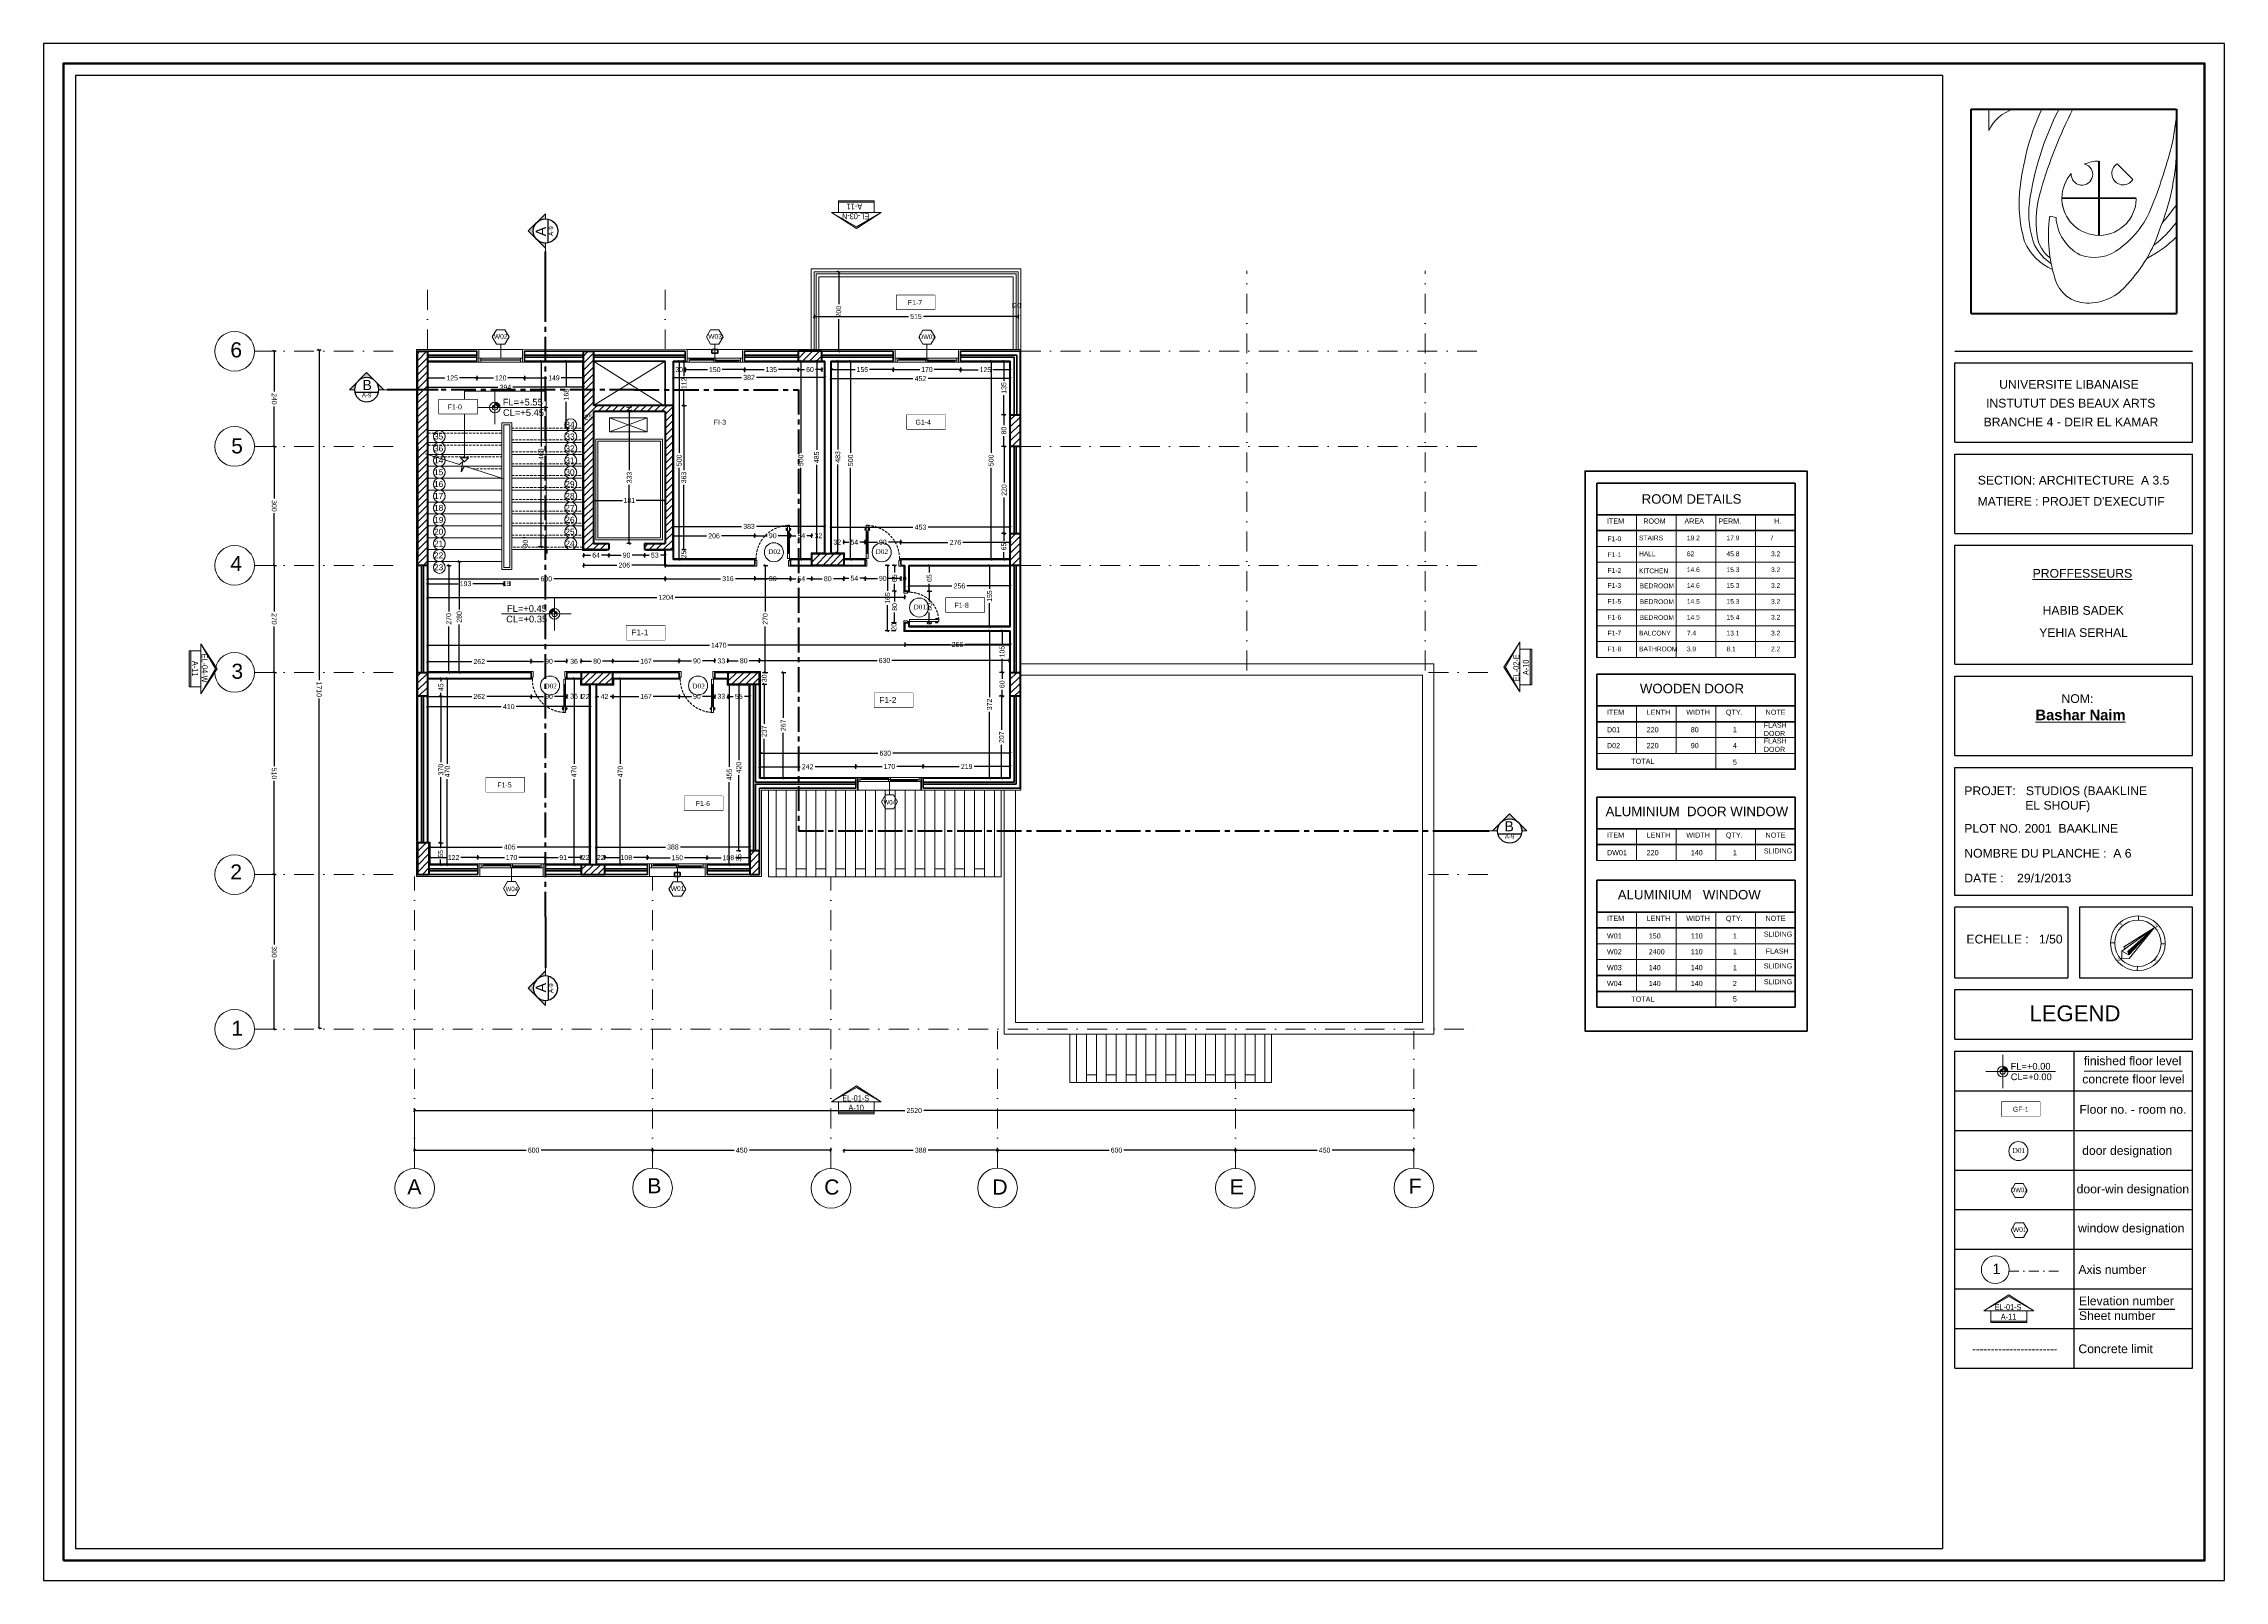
# Model space of a CAD drawing. Header units: inches. Extents: x -580639 to 179052, y 0 to 152898.
# Drawn here: x -305638 to -250638, y 113030 to 151788 of the extents above; entities that cross this region are included whole.
import ezdxf
from ezdxf.enums import TextEntityAlignment as Align

# ---------------------------------------------------------------- set-up
doc = ezdxf.new("R2010")
doc.units = ezdxf.units.IN
doc.header["$LTSCALE"] = 500
doc.header["$MEASUREMENT"] = 0
doc.set_wipeout_variables(frame=1)
for name, pattern in [('ACAD_ISO02W100', [15, 12, -3]), ('ACAD_ISO03W100', [30, 12, -18]), ('CENTER', [2, 1.25, -0.25, 0.25, -0.25]), ('DASHDOTX2', [2, 1, -0.5, 0, -0.5]), ('HIDDEN2', [0.1875, 0.125, -0.0625])]:
    doc.linetypes.add(name, pattern=pattern)
for name, color, linetype, lineweight in [('0.09', 143, 'Continuous', 9), ('1ATEXT', 3, 'Continuous', 20), ('A-0.15', 50, 'Continuous', 15), ('A-0.2', 61, 'Continuous', 20), ('A-0.25', 42, 'Continuous', 25), ('A-ANNO-TEXS', 211, 'Continuous', 18), ('A-balc', 31, 'Continuous', 18), ('A-DOOR', 110, 'Continuous', 13), ('A-elev', 51, 'Continuous', 13), ('A-FLOR-HDRL', 71, 'Continuous', 20), ('A-flor-sthn', 251, 'HIDDEN2', 9), ('A-flor-strs', 111, 'Continuous', 20), ('A-FLOR-STRS-LDER', 10, 'Continuous', 13), ('A-wall', 52, 'Continuous', 35), ('col', 4, 'Continuous', 40), ('DIM', 8, 'Continuous', 18), ('fini', 11, 'Continuous', 13), ('ground floor', 8, 'Continuous', 20), ('H-text atribute', 130, 'Continuous', 20), ('Room reference', 50, 'Continuous', 13), ('WALL', 7, 'Continuous', 40), ('WIN', 3, 'Continuous', 18)]:
    doc.layers.add(name, color=color, linetype=linetype, lineweight=lineweight)
for name, color, linetype in [('LEGEND', 4, 'Continuous'), ('paster', 40, 'Continuous'), ('SYEL', 5, 'Continuous'), ('SYL', 6, 'Continuous'), ('SYSECTION', 1, 'Continuous')]:
    doc.layers.add(name, color=color, linetype=linetype)
doc.styles.add('100', font='arial.ttf', dxfattribs={"height": 200})
doc.styles.add('50', font='arial.ttf', dxfattribs={"height": 125})
doc.styles.add('A--ANNO-SYMB', font='upcil.ttf', dxfattribs={"width": 0.8})
doc.styles.add('CURENT', font='sanss___.ttf')
doc.styles.add('ROMANS 2', font='times.ttf')
doc.styles.get("Standard").update_dxf_attribs({"font": 'arial.ttf'})
doc.dimstyles.new('DIM', dxfattribs={"dimscale": 50, "dimtxt": 125, "dimasz": 1, "dimexe": 1.2, "dimexo": 1, "dimgap": 1, "dimtad": 0, "dimtoh": 1, "dimdec": 0, "dimlfac": 0.1, "dimrnd": 1, "dimdsep": 46, "dimtxsty": '50', "dimblk": 'OBLIQUE', "dimcen": 0.09, "dimclrt": 8, "dimadec": 0, "dimazin": 0, "dimtfac": 1, "dimtdec": 0, "dimtix": 1, "dimtofl": 0, "dimtmove": 2, "dimatfit": 2, "dimfxl": 1, "dimfxlon": 1, "dimtzin": 0, "dimarcsym": 0})

msp = doc.modelspace()

# ---------------------------------------------------------------- texts
at = {"layer": 'A-ANNO-TEXS', "style": '50'}
for s, p in [('finished floor level', (-254183.391, 126023.649)), ('concrete floor level', (-254222.227, 125563.507)), ('Floor no. - room no.', (-254292.4, 124799.391)), ('door designation', (-254223.95, 123762.283)), ('door-win designation', (-254364.644, 122792.074)), ('window designation', (-254328.391, 121805.138)), ('Axis number', (-254319.454, 120760.908)), ('Elevation number', (-254305.953, 119969.812)), ('Sheet number', (-254305.953, 119596.324)), ('Concrete limit', (-254319.454, 118760.908))]:
    msp.add_text(s, height=220, dxfattribs=at).set_placement(p)
for s, width, gutter_width, heights, insert, char_height, attachment_point in [('UNIVERSITE LIBANAISE', 4948.28299, 1000, [0], (-256318.004, 143304.642), 220, 1), ('INSTUTUT DES BEAUX ARTS', 4948.28299, 1000, [0], (-256648.552, 142830.151), 220, 1), ('35', 127.78363, 750, [0], (-295558.687, 141954.976), 150, 3), ('34', 127.78363, 750, [0], (-292246.166, 142254.976), 150, 3), ('33', 127.78363, 750, [0], (-292246.166, 141954.976), 150, 3), ('BRANCHE 4 - DEIR EL KAMAR', 4948.28299, 1000, [0], (-256709.429, 142356.96), 220, 1), ('36', 127.78363, 750, [0], (-295558.687, 141654.976), 150, 3), ('14', 127.78363, 750, [0], (-295558.687, 141354.976), 150, 3), ('32', 127.78363, 750, [0], (-292246.166, 141654.976), 150, 3), ('31', 127.78363, 750, [0], (-292246.166, 141354.976), 150, 3), ('15', 127.78363, 750, [0], (-295558.686, 141054.976), 150, 3), ('30', 127.78363, 750, [0], (-292246.166, 141054.976), 150, 3), ('SECTION: ARCHITECTURE  A 3.5\\P ', 5318.43165, 1000, [0], (-256857.306, 140887.41), 220, 1), ('16', 127.78363, 750, [0], (-295558.687, 140754.976), 150, 3), ('17', 127.78363, 750, [0], (-295558.687, 140454.976), 150, 3), ('29', 127.78363, 750, [0], (-292246.166, 140754.976), 150, 3), ('28', 127.78363, 750, [0], (-292246.166, 140454.976), 150, 3), ('{\\H1.0833x;ROOM DETAILS}', 4057.04148, 750, [0], (-265333.426, 140423.045), 220, 1), ("MATIERE : PROJET D'EXECUTIF ", 5318.43165, 1000, [0], (-256862.655, 140353.14), 220, 1), ('18', 127.78363, 750, [0], (-295558.686, 140154.976), 150, 3), ('19', 127.78363, 750, [0], (-295555.824, 139850.559), 150, 3), ('27', 127.78363, 750, [0], (-292246.166, 140154.976), 150, 3), ('26', 127.78363, 750, [0], (-292246.166, 139854.976), 150, 3), ('{\\H1.0833x;ITEM}', 771.83046, 750, [0], (-266209.594, 139811.647), 120, 1), ('{\\H1.0833x;ROOM}', 771.83046, 750, [0], (-265294.217, 139811.647), 120, 1), ('{\\H1.0833x;AREA}', 771.83046, 750, [0], (-264256.342, 139811.647), 120, 1), ('{\\H1.0833x;PERM.}', 771.83046, 750, [0], (-263398.608, 139811.647), 120, 1), ('{\\H1.0833x;H.}', 771.83046, 750, [0], (-261994.475, 139811.647), 120, 1), ('20', 127.78363, 750, [0], (-295558.686, 139554.976), 150, 3), ('21', 127.78363, 750, [0], (-295558.685, 139254.976), 150, 3), ('25', 127.78363, 750, [0], (-292246.166, 139554.976), 150, 3), ('24', 127.78363, 750, [0], (-292246.166, 139254.976), 150, 3), ('F1-0', 523.65123, 750, [0], (-266194.443, 139359.072), 120, 1), ('STAIRS', 523.65123, 750, [0], (-265400.371, 139380.986), 120, 1), ('19.2', 523.65123, 750, [0], (-264194.443, 139380.986), 120, 1), ('17.9', 523.65123, 750, [0], (-263194.443, 139380.986), 120, 1), ('/', 523.65123, 750, [0], (-262071.046, 139380.986), 120, 1), ('23', 127.78363, 750, [0], (-295558.687, 138654.976), 150, 3), ('22', 127.78363, 750, [0], (-295558.685, 138954.976), 150, 3), ('F1-1', 523.65123, 750, [0], (-266194.443, 138959.072), 120, 1), ('HALL', 523.65123, 750, [0], (-265400.371, 138980.986), 120, 1), ('62', 523.65123, 750, [0], (-264194.443, 138980.986), 120, 1), ('45.8', 523.65123, 750, [0], (-263194.443, 138980.986), 120, 1), ('3.2', 523.65123, 750, [0], (-262071.046, 138980.986), 120, 1), ('F1-2', 523.65123, 750, [0], (-266194.443, 138559.072), 120, 1), ('F1-3 ', 700.36259, 750, [0], (-266194.443, 138180.986), 120, 1), ('KITCHEN ', 523.65123, 750, [0], (-265400.371, 138551.853), 120, 1), ('BEDROOM', 523.65123, 750, [0], (-265384.881, 138172.992), 120, 1), ('14.6', 523.65123, 750, [0], (-264194.443, 138580.986), 120, 1), ('14.6', 523.65123, 750, [0], (-264194.443, 138180.986), 120, 1), ('15.3', 523.65123, 750, [0], (-263194.443, 138580.986), 120, 1), ('15.3', 523.65123, 750, [0], (-263194.443, 138180.986), 120, 1), ('3.2', 523.65123, 750, [0], (-262071.046, 138580.986), 120, 1), ('3.2', 523.65123, 750, [0], (-262071.046, 138580.986), 120, 1), ('3.2', 523.65123, 750, [0], (-262071.046, 138180.986), 120, 1), ('{\\LPROFFESSEURS }', 5318.43165, 1000, [0], (-255472.937, 138539.051), 220, 1), ('F1-5', 523.65123, 750, [0], (-266194.443, 137780.986), 120, 1), ('F1-5', 523.65123, 750, [0], (-266194.443, 137780.986), 120, 1), ('BEDROOM', 523.65123, 750, [0], (-265384.881, 137772.992), 120, 1), ('14.5', 523.65123, 750, [0], (-264194.443, 137780.986), 120, 1), ('15.3', 523.65123, 750, [0], (-263194.443, 137780.986), 120, 1), ('3.2', 523.65123, 750, [0], (-262071.046, 137780.986), 120, 1), ('3.2', 523.65123, 750, [0], (-262071.046, 137780.986), 120, 1), ('HABIB SADEK ', 5318.43165, 1000, [0], (-255222.908, 137603.24), 220, 1), ('F1-6', 523.65123, 750, [0], (-266194.443, 137380.986), 120, 1), ('F1-6', 523.65123, 750, [0], (-266194.443, 137380.986), 120, 1), ('F1-7', 523.65123, 750, [0], (-266194.443, 136980.986), 120, 1), ('BALCONY', 523.65123, 750, [0], (-265400.371, 136980.986), 120, 1), ('BEDROOM', 523.65123, 750, [0], (-265384.881, 137372.992), 120, 1), ('BEDROOM', 523.65123, 750, [0], (-265384.881, 137372.992), 120, 1), ('7.4', 523.65123, 750, [0], (-264194.443, 136980.986), 120, 1), ('14.5', 523.65123, 750, [0], (-264194.443, 137380.986), 120, 1), ('14.5', 523.65123, 750, [0], (-264194.443, 137380.986), 120, 1), ('15.4', 523.65123, 750, [0], (-263194.443, 137380.986), 120, 1), ('15.4', 523.65123, 750, [0], (-263194.443, 137380.986), 120, 1), ('13.1', 523.65123, 750, [0], (-263194.443, 136980.986), 120, 1), ('3.2', 523.65123, 750, [0], (-262071.046, 137380.986), 120, 1), ('3.2', 523.65123, 750, [0], (-262071.046, 137380.986), 120, 1), ('3.2', 523.65123, 750, [0], (-262071.046, 136980.986), 120, 1), ('YEHIA SERHAL', 5318.43165, 1000, [0], (-255308.842, 137043.375), 220, 1), ('F1-8', 523.65123, 750, [0], (-266194.443, 136580.986), 120, 1), ('BATHROOM', 523.65123, 750, [0], (-265400.371, 136580.986), 120, 1), ('3.9', 523.65123, 750, [0], (-264194.443, 136580.986), 120, 1), ('8.1', 523.65123, 750, [0], (-263194.443, 136580.986), 120, 1), ('2.2', 523.65123, 750, [0], (-262071.046, 136580.986), 120, 1), ('{\\H1.0833x;WOODEN DOOR }', 4311.38704, 750, [0], (-265378.943, 135642.609), 220, 1), ('NOM: ', 5318.43165, 1000, [0], (-254745.974, 135379.431), 220, 1), ('{\\H1.0833x;ITEM}', 771.83046, 750, [0], (-266209.594, 134991.165), 120, 1), ('{\\H1.0833x;LENTH}', 771.83046, 750, [0], (-265209.594, 134991.165), 120, 1), ('{\\H1.0833x;WIDTH}', 771.83046, 750, [0], (-264209.594, 134991.165), 120, 1), ('{\\H1.0833x;QTY.}', 771.83046, 750, [0], (-263209.594, 134991.165), 120, 1), ('{\\H1.0833x;NOTE}', 771.83046, 750, [0], (-262209.594, 134991.165), 120, 1), ('{\\fArial|b1|i0|c0|p34;\\LBashar Naim}', 5318.43165, 1000, [0], (-255402.692, 134991.6), 266.2, 1), ('{\\H1.0833x;D01}', 771.83046, 750, [0], (-266209.594, 134549.224), 120, 1), ('{\\H1.0833x;220}', 771.83046, 750, [0], (-265209.594, 134549.224), 120, 1), ('{\\H1.0833x;80}', 771.83046, 750, [0], (-264096.437, 134549.224), 120, 1), ('{\\H1.0833x;1}', 771.83046, 750, [0], (-263034.43, 134549.224), 120, 1), ('{\\H1.0833x;FLASH DOOR}', 771.83046, 750, [0], (-262252.47, 134666.52), 118.206, 1), ('{\\H1.0833x;FLASH DOOR}', 771.83046, 750, [0], (-262252.47, 134266.52), 118.206, 1), ('{\\H1.0833x;D02}', 771.83046, 750, [0], (-266209.594, 134149.224), 120, 1), ('{\\H1.0833x;TOTAL}', 771.83046, 750, [0], (-265595.586, 133753.857), 120, 1), ('{\\H1.0833x;220}', 771.83046, 750, [0], (-265209.594, 134149.224), 120, 1), ('{\\H1.0833x;90}', 771.83046, 750, [0], (-264096.437, 134149.224), 120, 1), ('{\\H1.0833x;4}', 771.83046, 750, [0], (-263034.43, 134149.224), 120, 1), ('{\\H1.0833x;5}', 771.83046, 750, [0], (-263034.43, 133730.505), 120, 1), ('PROJET:   STUDIOS (BAAKLINE \\P                  EL SHOUF)', 6503.49491, 1000, [0], (-257197.224, 133054.853), 220, 1), ('{\\H1.0833x;ALUMINIUM  DOOR WINDOW }', 4784.55426, 750, [0], (-266243.53, 132542.609), 220, 1), ('PLOT NO. 2001  BAAKLINE', 6503.49491, 1000, [0], (-257197.224, 132106.194), 220, 1), ('{\\H1.0833x;DW01}', 771.83046, 750, [0], (-266209.594, 131449.224), 120, 1), ('{\\H1.0833x;ITEM}', 771.83046, 750, [0], (-266209.594, 131891.165), 120, 1), ('{\\H1.0833x;220}', 771.83046, 750, [0], (-265209.594, 131449.224), 120, 1), ('{\\H1.0833x;LENTH}', 771.83046, 750, [0], (-265209.594, 131891.165), 120, 1), ('{\\H1.0833x;WIDTH}', 771.83046, 750, [0], (-264209.594, 131891.165), 120, 1), ('{\\H1.0833x;140}', 771.83046, 750, [0], (-264096.437, 131449.224), 120, 1), ('{\\H1.0833x;QTY.}', 771.83046, 750, [0], (-263209.594, 131891.165), 120, 1), ('{\\H1.0833x;SLIDING}', 771.83046, 750, [0], (-262252.47, 131492.275), 118.206, 1), ('{\\H1.0833x;NOTE}', 771.83046, 750, [0], (-262209.594, 131891.165), 120, 1), ('NOMBRE DU PLANCHE :  A 6', 6503.49491, 1000, [0], (-257197.224, 131479.624), 220, 1), ('{\\H1.0833x;1}', 771.83046, 750, [0], (-263034.43, 131449.224), 120, 1), ('{\\H1.0833x;ALUMINIUM   WINDOW }', 4784.55426, 750, [0], (-265936.473, 130443.325), 220, 1), ('DATE :    29/1/2013', 6503.49491, 1000, [0], (-257197.224, 130852.754), 220, 1), ('{\\H1.0833x;W01}', 771.83046, 750, [0], (-266209.594, 129349.94), 120, 1), ('{\\H1.0833x;ITEM}', 771.83046, 750, [0], (-266209.594, 129791.881), 120, 1), ('{\\H1.0833x;LENTH}', 771.83046, 750, [0], (-265209.594, 129791.881), 120, 1), ('{\\H1.0833x;150}', 771.83046, 750, [0], (-265155.612, 129349.94), 120, 1), ('{\\H1.0833x;WIDTH}', 771.83046, 750, [0], (-264209.594, 129791.881), 120, 1), ('{\\H1.0833x;110}', 771.83046, 750, [0], (-264096.437, 129349.94), 120, 1), ('{\\H1.0833x;QTY.}', 771.83046, 750, [0], (-263209.594, 129791.881), 120, 1), ('{\\H1.0833x;1}', 771.83046, 750, [0], (-263034.43, 129349.94), 120, 1), ('{\\H1.0833x;1}', 771.83046, 750, [0], (-263034.43, 129349.94), 120, 1), ('{\\H1.0833x;SLIDING}', 771.83046, 750, [0], (-262252.47, 129392.991), 118.206, 1), ('{\\H1.0833x;NOTE}', 771.83046, 750, [0], (-262209.594, 129791.881), 120, 1), ('ECHELLE :   1/50', 6503.49491, 1000, [0], (-257142.736, 129313.455), 220, 1), ('{\\H1.0833x;W02}', 771.83046, 750, [0], (-266209.594, 128949.94), 120, 1), ('{\\H1.0833x;2400}', 771.83046, 750, [0], (-265155.612, 128949.94), 120, 1), ('{\\H1.0833x;110}', 771.83046, 750, [0], (-264096.437, 128949.94), 120, 1), ('{\\H1.0833x;1}', 771.83046, 750, [0], (-263034.43, 128949.94), 120, 1), ('{\\H1.0833x;FLASH}', 771.83046, 750, [0], (-262203.007, 128964.762), 118.206, 1), ('{\\H1.0833x;W03}', 771.83046, 750, [0], (-266209.594, 128549.94), 120, 1), ('{\\H1.0833x;W04}', 771.83046, 750, [132.834], (-266209.594, 128149.94), 120, 1), ('{\\H1.0833x;140}', 771.83046, 750, [0], (-265155.612, 128549.94), 120, 1), ('{\\H1.0833x;140}', 771.83046, 750, [0], (-265155.612, 128149.94), 120, 1), ('{\\H1.0833x;140}', 771.83046, 750, [0], (-264096.437, 128549.94), 120, 1), ('{\\H1.0833x;140}', 771.83046, 750, [0], (-264096.437, 128149.94), 120, 1), ('{\\H1.0833x;2}', 771.83046, 750, [0], (-263034.43, 128149.94), 120, 1), ('{\\H1.0833x;1}', 771.83046, 750, [0], (-263034.43, 128549.94), 120, 1), ('{\\H1.0833x;SLIDING}', 771.83046, 750, [0], (-262252.47, 128592.991), 118.206, 1), ('{\\H1.0833x;SLIDING}', 771.83046, 750, [0], (-262252.47, 128192.991), 118.206, 1), ('{\\H1.0833x;TOTAL}', 771.83046, 750, [0], (-265595.586, 127754.573), 120, 1), ('{\\H1.0833x;5}', 771.83046, 750, [0], (-263034.43, 127758.356), 120, 1), ('LEGEND', 2660.77035, 1000, [0], (-255555.85, 127531.658), 400, 1)]:
    msp.add_mtext_dynamic_manual_height_columns(s, width=width, gutter_width=gutter_width, heights=heights, dxfattribs=dict(at, insert=insert, char_height=char_height, attachment_point=attachment_point))
at = {"layer": 'ground floor', "attachment_point": 1, "style": '100'}
for s, heights, insert, char_height in [('6', [0], (-300928.339, 144255.82), 380), ('5', [0], (-300906.866, 141832.075), 380), ('4', [0], (-300928.48, 138866.512), 380), ('3', [0], (-300901.634, 136149.339), 380), ('2', [0], (-300929.727, 131088.235), 380), ('1', [0], (-300901.057, 127146.126), 380), ('A', [0], (-296464.055, 123149.017), 380), ('B', [0], (-290411.376, 123172.127), 380), ('C', [200], (-285950.685, 123140.496), 380), ('D', [0], (-281709.039, 123141.134), 380), ('E', [0], (-275722.538, 123148.041), 380), ('F', [0], (-271208.642, 123161.193), 380), ('1', [0], (-256486.999, 121019.931), 266)]:
    msp.add_mtext_dynamic_manual_height_columns(s, width=215.80113, gutter_width=1000, heights=heights, dxfattribs=dict(at, insert=insert, char_height=char_height))

# ---------------------------------------------------------------- blocks, each defined once
blk = doc.blocks.new('window1')
at = {"layer": 'WIN'}
for p, q in [((0, 0.1), (1.6, 0.1)), ((0, 0), (0, 0.1)), ((0, 0), (1.6, 0)), ((0.05, 0), (0.05, 0.1)), ((1.55, 0.05), (0.05, 0.05)), ((0.05, 0.05), (0.1, 0.05)), ((0.05, 0), (0.05, 0.05)), ((0.05, 0.05), (0.1, 0.05)), ((0.05, 0), (0.05, 0.05)), ((0.785, 0.03), (0.09, 0.03)), ((0.1, 0.03), (0.09, 0.03)), ((0.09, 0.03), (0.09, 0.02)), ((0.1, 0.03), (0.09, 0.03)), ((0.09, 0.03), (0.09, 0.02)), ((0.785, 0.02), (0.09, 0.02)), ((0.09, 0.02), (0.1, 0.02)), ((0.09, 0.02), (0.1, 0.02)), ((0.1, 0.05), (0.1, 0.03)), ((0.1, 0.05), (0.1, 0.03)), ((0.1, 0.02), (0.1, 0)), ((0.1, 0.02), (0.1, 0)), ((0.775, 0.03), (0.775, 0.1)), ((0.825, 0.1), (0.775, 0.1)), ((0.775, 0.1), (0.775, 0.05)), ((0.825, 0.05), (0.775, 0.05)), ((0.775, 0.05), (0.775, 0.03)), ((0.775, 0.03), (0.785, 0.03)), ((0.775, 0), (0.775, 0.02)), ((0.785, 0.02), (0.775, 0.02)), ((0.775, 0.02), (0.775, 0)), ((0.775, 0), (0.825, 0)), ((0.785, 0.03), (0.785, 0.02)), ((0.815, 0.07), (0.815, 0.08)), ((0.815, 0.08), (0.825, 0.08)), ((0.825, 0.07), (0.815, 0.07)), ((0.825, 0.08), (0.825, 0.1)), ((0.825, 0.08), (0.825, 0.1)), ((1.51, 0.08), (0.825, 0.08)), ((1.51, 0.07), (0.825, 0.07)), ((0.825, 0), (0.825, 0.07)), ((0.825, 0.05), (0.825, 0.07)), ((0.825, 0), (0.825, 0.05)), ((1.5, 0.1), (1.5, 0.08)), ((1.5, 0.08), (1.51, 0.08)), ((1.51, 0.07), (1.5, 0.07)), ((1.5, 0.07), (1.5, 0.05)), ((1.5, 0.05), (1.55, 0.05)), ((1.51, 0.08), (1.51, 0.07)), ((1.55, 0), (1.55, 0.1)), ((1.55, 0.05), (1.55, 0.1)), ((1.6, 0), (1.6, 0.1)), ((0.1, 0), (0.05, 0)), ((0.1, 0), (0.05, 0)), ((1.6, 0), (1.57, 0))]:
    blk.add_line(p, q, dxfattribs=at)
blk = doc.blocks.new('win')
at = {"layer": 'WIN'}
for p, q in [((-725, 35), (675, 35)), ((-725, 35), (-725, -65)), ((-675, 35), (-675, -65)), ((-635, 15), (-40, 15)), ((-635, 15), (-635, 5)), ((-635, 5), (-50, 5)), ((-635, 5), (-40, 5)), ((-625, 35), (-625, 15)), ((-625, 5), (-625, -15)), ((-50, 15), (-50, 35)), ((-50, -65), (-50, 5)), ((-40, 5), (-40, 15)), ((0, -35), (0, 35)), ((625, 35), (625, -65)), ((675, 35), (675, -65)), ((-725, -65), (675, -65)), ((-675, -15), (-50, -15)), ((-50, -15), (625, -15)), ((-10, -35), (585, -35)), ((-10, -35), (585, -35)), ((-10, -45), (-10, -35)), ((-10, -45), (585, -45)), ((0, -65), (0, -45)), ((575, -15), (575, -35)), ((575, -45), (575, -65)), ((585, -35), (585, -45))]:
    blk.add_line(p, q, dxfattribs=at)
blk = doc.blocks.new('WIND')
at = {"layer": 'Room reference', "ltscale": 1000}
blk.add_lwpolyline([(0.403, -0.002), (0.297, 0.181), (0.086, 0.181), (-0.02, -0.002), (0.086, -0.185), (0.297, -0.185)], close=True, dxfattribs=at)
blk.add_attdef('001', text='', height=0.12, dxfattribs=at).set_placement((0.198, 0.011), align=Align.MIDDLE_CENTER)
blk = doc.blocks.new('_Oblique')
at = {"color": 0, "linetype": 'ByBlock', "lineweight": -2}
blk.add_line((-0.5, -0.5), (0.5, 0.5), dxfattribs=at)
blk = doc.blocks.new('*D1299')
at = {"layer": 'Defpoints', "color": 0, "transparency": 16777216}
for p in [(-291773, 140281), (-291773, 140267), (-289960, 140281)]:
    blk.add_point(p, dxfattribs=at)
at = {"layer": 'DIM', "color": 0, "lineweight": -2, "transparency": 16777216}
for p, q in [((-291773, 140267), (-291773, 140207)), ((-291773, 140267), (-291036, 140267)), ((-289960, 140267), (-290696, 140267)), ((-289960, 140267), (-289960, 140207))]:
    blk.add_line(p, q, dxfattribs=at)
at = {"layer": 'DIM', "color": 0, "lineweight": -2, "transparency": 16777216, "xscale": 50, "yscale": 50, "zscale": 50, "rotation": 180}
blk.add_blockref('_Oblique', (-291773, 140267), dxfattribs=at)
at = {"layer": 'DIM', "color": 0, "lineweight": -2, "transparency": 16777216, "xscale": 50, "yscale": 50, "zscale": 50}
blk.add_blockref('_Oblique', (-289960, 140267), dxfattribs=at)
at = {"layer": 'DIM', "color": 8, "transparency": 16777216, "insert": (-290866, 140267), "char_height": 125, "attachment_point": 5, "style": '50'}
blk.add_mtext('181', dxfattribs=at)
blk = doc.blocks.new('*D1261')
at = {"layer": 'Defpoints', "color": 0, "transparency": 16777216}
for p in [(-290866, 142512), (-290435, 142512), (-290435, 139178)]:
    blk.add_point(p, dxfattribs=at)
at = {"layer": 'DIM', "color": 0, "lineweight": -2, "transparency": 16777216}
for p, q in [((-290816, 142512), (-290926, 142512)), ((-290866, 142512), (-290866, 141033)), ((-290866, 139178), (-290866, 140657)), ((-290816, 139178), (-290926, 139178))]:
    blk.add_line(p, q, dxfattribs=at)
at = {"layer": 'DIM', "color": 0, "lineweight": -2, "transparency": 16777216, "xscale": 50, "yscale": 50, "zscale": 50}
for p, rotation in [((-290866, 142512), 90), ((-290866, 139178), 270)]:
    blk.add_blockref('_Oblique', p, dxfattribs=dict(at, rotation=rotation))
at = {"layer": 'DIM', "color": 8, "transparency": 16777216, "insert": (-290866, 140845), "char_height": 125, "attachment_point": 5, "rotation": 90, "style": '50'}
blk.add_mtext('333', dxfattribs=at)
blk = doc.blocks.new('*D1300')
at = {"layer": 'Defpoints', "color": 0, "transparency": 16777216}
for p in [(-290866, 142662), (-290866, 142662), (-290866, 142512)]:
    blk.add_point(p, dxfattribs=at)
at = {"layer": 'DIM', "color": 0, "lineweight": -2, "transparency": 16777216}
for p, q in [((-290866, 142662), (-290926, 142662)), ((-290866, 142512), (-290926, 142512))]:
    blk.add_line(p, q, dxfattribs=at)
at = {"layer": 'DIM', "color": 8, "transparency": 16777216, "insert": (-290866, 142587), "char_height": 125, "attachment_point": 5, "rotation": 90, "style": '50'}
blk.add_mtext('15', dxfattribs=at)
blk = doc.blocks.new('*D1301')
at = {"layer": 'Defpoints', "color": 0, "transparency": 16777216}
for p in [(-292023, 142365), (-292023, 142270), (-291773, 142270)]:
    blk.add_point(p, dxfattribs=at)
at = {"layer": 'DIM', "color": 0, "lineweight": -2, "transparency": 16777216}
for p, q in [((-292023, 142320), (-292023, 142425)), ((-291773, 142320), (-291773, 142425))]:
    blk.add_line(p, q, dxfattribs=at)
at = {"layer": 'DIM', "color": 8, "transparency": 16777216, "insert": (-291898, 142365), "char_height": 125, "attachment_point": 5, "style": '50'}
blk.add_mtext('25', dxfattribs=at)
blk = doc.blocks.new('*D1302')
at = {"layer": 'Defpoints', "color": 0, "transparency": 16777216}
for p in [(-290485, 139028), (-290485, 138887), (-289960, 139028)]:
    blk.add_point(p, dxfattribs=at)
at = {"layer": 'DIM', "color": 0, "lineweight": -2, "transparency": 16777216}
for p, q in [((-290485, 138937), (-290485, 138827)), ((-290485, 138887), (-290362, 138887)), ((-289960, 138887), (-290083, 138887)), ((-289960, 138937), (-289960, 138827))]:
    blk.add_line(p, q, dxfattribs=at)
at = {"layer": 'DIM', "color": 0, "lineweight": -2, "transparency": 16777216, "xscale": 50, "yscale": 50, "zscale": 50, "rotation": 180}
blk.add_blockref('_Oblique', (-290485, 138887), dxfattribs=at)
at = {"layer": 'DIM', "color": 0, "lineweight": -2, "transparency": 16777216, "xscale": 50, "yscale": 50, "zscale": 50}
blk.add_blockref('_Oblique', (-289960, 138887), dxfattribs=at)
at = {"layer": 'DIM', "color": 8, "transparency": 16777216, "insert": (-290223, 138887), "char_height": 125, "attachment_point": 5, "style": '50'}
blk.add_mtext('53', dxfattribs=at)
blk = doc.blocks.new('*D1303')
at = {"layer": 'Defpoints', "color": 0, "transparency": 16777216}
for p in [(-292023, 139028), (-292023, 138887), (-291385, 139028)]:
    blk.add_point(p, dxfattribs=at)
at = {"layer": 'DIM', "color": 0, "lineweight": -2, "transparency": 16777216}
for p, q in [((-292023, 138937), (-292023, 138827)), ((-292023, 138887), (-291844, 138887)), ((-291385, 138887), (-291564, 138887)), ((-291385, 138937), (-291385, 138827))]:
    blk.add_line(p, q, dxfattribs=at)
at = {"layer": 'DIM', "color": 0, "lineweight": -2, "transparency": 16777216, "xscale": 50, "yscale": 50, "zscale": 50, "rotation": 180}
blk.add_blockref('_Oblique', (-292023, 138887), dxfattribs=at)
at = {"layer": 'DIM', "color": 0, "lineweight": -2, "transparency": 16777216, "xscale": 50, "yscale": 50, "zscale": 50}
blk.add_blockref('_Oblique', (-291385, 138887), dxfattribs=at)
at = {"layer": 'DIM', "color": 8, "transparency": 16777216, "insert": (-291704, 138887), "char_height": 125, "attachment_point": 5, "style": '50'}
blk.add_mtext('64', dxfattribs=at)
blk = doc.blocks.new('*D1262')
at = {"layer": 'Defpoints', "color": 0, "transparency": 16777216}
for p in [(-291385, 139028), (-291385, 138887), (-290485, 139028)]:
    blk.add_point(p, dxfattribs=at)
at = {"layer": 'DIM', "color": 0, "lineweight": -2, "transparency": 16777216}
for p, q in [((-291385, 138937), (-291385, 138827)), ((-291385, 138887), (-291075, 138887)), ((-290485, 138887), (-290796, 138887)), ((-290485, 138937), (-290485, 138827))]:
    blk.add_line(p, q, dxfattribs=at)
at = {"layer": 'DIM', "color": 0, "lineweight": -2, "transparency": 16777216, "xscale": 50, "yscale": 50, "zscale": 50, "rotation": 180}
blk.add_blockref('_Oblique', (-291385, 138887), dxfattribs=at)
at = {"layer": 'DIM', "color": 0, "lineweight": -2, "transparency": 16777216, "xscale": 50, "yscale": 50, "zscale": 50}
blk.add_blockref('_Oblique', (-290485, 138887), dxfattribs=at)
at = {"layer": 'DIM', "color": 8, "transparency": 16777216, "insert": (-290935, 138887), "char_height": 125, "attachment_point": 5, "style": '50'}
blk.add_mtext('90', dxfattribs=at)
blk = doc.blocks.new('*D1304')
at = {"layer": 'Defpoints', "color": 0, "transparency": 16777216}
for p in [(-292508, 143778), (-292456, 143778), (-292508, 142093)]:
    blk.add_point(p, dxfattribs=at)
at = {"layer": 'DIM', "color": 0, "lineweight": -2, "transparency": 16777216}
for p, q in [((-292458, 143778), (-292396, 143778)), ((-292456, 143778), (-292456, 143118)), ((-292456, 142093), (-292456, 142753)), ((-292458, 142093), (-292396, 142093))]:
    blk.add_line(p, q, dxfattribs=at)
at = {"layer": 'DIM', "color": 0, "lineweight": -2, "transparency": 16777216, "xscale": 50, "yscale": 50, "zscale": 50}
for p, rotation in [((-292456, 143778), 90), ((-292456, 142093), 270)]:
    blk.add_blockref('_Oblique', p, dxfattribs=dict(at, rotation=rotation))
at = {"layer": 'DIM', "color": 8, "transparency": 16777216, "insert": (-292456, 142935), "char_height": 125, "attachment_point": 5, "rotation": 90, "style": '50'}
blk.add_mtext('168', dxfattribs=at)
blk = doc.blocks.new('*D1305')
at = {"layer": 'Defpoints', "color": 0, "transparency": 16777216}
for p in [(-295960, 143375), (-295960, 143120), (-292023, 143375)]:
    blk.add_point(p, dxfattribs=at)
at = {"layer": 'DIM', "color": 0, "lineweight": -2, "transparency": 16777216}
for p, q in [((-295960, 143170), (-295960, 143060)), ((-295960, 143120), (-294179, 143120)), ((-292023, 143120), (-293804, 143120)), ((-292023, 143170), (-292023, 143060))]:
    blk.add_line(p, q, dxfattribs=at)
at = {"layer": 'DIM', "color": 0, "lineweight": -2, "transparency": 16777216, "xscale": 50, "yscale": 50, "zscale": 50, "rotation": 180}
blk.add_blockref('_Oblique', (-295960, 143120), dxfattribs=at)
at = {"layer": 'DIM', "color": 0, "lineweight": -2, "transparency": 16777216, "xscale": 50, "yscale": 50, "zscale": 50}
blk.add_blockref('_Oblique', (-292023, 143120), dxfattribs=at)
at = {"layer": 'DIM', "color": 8, "transparency": 16777216, "insert": (-293991, 143120), "char_height": 125, "attachment_point": 5, "style": '50'}
blk.add_mtext('394', dxfattribs=at)
blk = doc.blocks.new('*D1263')
at = {"layer": 'Defpoints', "color": 0, "transparency": 16777216}
for p in [(-292023, 139803), (-289960, 139405), (-292023, 138635)]:
    blk.add_point(p, dxfattribs=at)
at = {"layer": 'DIM', "color": 0, "lineweight": -2, "transparency": 16777216}
for p, q in [((-292023, 138685), (-292023, 138575)), ((-292023, 138635), (-291180, 138635)), ((-289960, 138635), (-290802, 138635)), ((-289960, 138685), (-289960, 138575))]:
    blk.add_line(p, q, dxfattribs=at)
at = {"layer": 'DIM', "color": 0, "lineweight": -2, "transparency": 16777216, "xscale": 50, "yscale": 50, "zscale": 50, "rotation": 180}
blk.add_blockref('_Oblique', (-292023, 138635), dxfattribs=at)
at = {"layer": 'DIM', "color": 0, "lineweight": -2, "transparency": 16777216, "xscale": 50, "yscale": 50, "zscale": 50}
blk.add_blockref('_Oblique', (-289960, 138635), dxfattribs=at)
at = {"layer": 'DIM', "color": 8, "transparency": 16777216, "insert": (-290991, 138635), "char_height": 125, "attachment_point": 5, "style": '50'}
blk.add_mtext('206', dxfattribs=at)
blk = doc.blocks.new('A$C7E7140D5')
at = {"layer": '1ATEXT'}
for points in [[(47, -34.4), (47, -29.6, 0.414214), (42.2, -34.4)], [(47, -34.4), (47, -29.6, 0.414214), (42.2, -34.4)], [(51.8, -34.4), (56.6, -34.4, 0.414214), (47, -24.8), (47, -29.6, -0.414214)], [(51.8, -34.4), (56.6, -34.4, 0.414214), (47, -24.8), (47, -29.6, -0.414214)]]:
    blk.add_hatch(color=256, dxfattribs=at).paths.add_polyline_path(points)
for p, q in [((17, -34.4), (142, -34.4)), ((47, -4.4), (47, -64.4))]:
    blk.add_line(p, q, dxfattribs=at)
for radius in [9.6, 4.8]:
    blk.add_circle((47, -34.4), radius, dxfattribs=at)
blk = doc.blocks.new('SYL')
at = {"layer": '1ATEXT', "color": 3}
blk.add_blockref('A$C7E7140D5', (-47, 34.4), dxfattribs=at)
at = {"layer": '1ATEXT', "color": 3, "style": 'CURENT'}
for tag, p in [('FL=0.00', (14.2, 3.6)), ('CL=0.00', (14.5, -15.3))]:
    blk.add_attdef(tag, p, '', height=12, dxfattribs=at)
blk = doc.blocks.new('*D1306')
at = {"layer": 'Defpoints', "color": 0, "transparency": 16777216}
for p in [(-293510, 143778), (-292023, 143778), (-293510, 143356)]:
    blk.add_point(p, dxfattribs=at)
at = {"layer": 'DIM', "color": 0, "lineweight": -2, "transparency": 16777216}
for p, q in [((-293510, 143406), (-293510, 143296)), ((-293510, 143356), (-292949, 143356)), ((-292023, 143356), (-292584, 143356)), ((-292023, 143406), (-292023, 143296))]:
    blk.add_line(p, q, dxfattribs=at)
at = {"layer": 'DIM', "color": 0, "lineweight": -2, "transparency": 16777216, "xscale": 50, "yscale": 50, "zscale": 50, "rotation": 180}
blk.add_blockref('_Oblique', (-293510, 143356), dxfattribs=at)
at = {"layer": 'DIM', "color": 0, "lineweight": -2, "transparency": 16777216, "xscale": 50, "yscale": 50, "zscale": 50}
blk.add_blockref('_Oblique', (-292023, 143356), dxfattribs=at)
at = {"layer": 'DIM', "color": 8, "transparency": 16777216, "insert": (-292766, 143356), "char_height": 125, "attachment_point": 5, "style": '50'}
blk.add_mtext('149', dxfattribs=at)
blk = doc.blocks.new('*D1307')
at = {"layer": 'Defpoints', "color": 0, "transparency": 16777216}
for p in [(-294710, 143778), (-293510, 143778), (-294710, 143356)]:
    blk.add_point(p, dxfattribs=at)
at = {"layer": 'DIM', "color": 0, "lineweight": -2, "transparency": 16777216}
for p, q in [((-294710, 143406), (-294710, 143296)), ((-294710, 143356), (-294292, 143356)), ((-293510, 143356), (-293928, 143356)), ((-293510, 143406), (-293510, 143296))]:
    blk.add_line(p, q, dxfattribs=at)
at = {"layer": 'DIM', "color": 0, "lineweight": -2, "transparency": 16777216, "xscale": 50, "yscale": 50, "zscale": 50, "rotation": 180}
blk.add_blockref('_Oblique', (-294710, 143356), dxfattribs=at)
at = {"layer": 'DIM', "color": 0, "lineweight": -2, "transparency": 16777216, "xscale": 50, "yscale": 50, "zscale": 50}
blk.add_blockref('_Oblique', (-293510, 143356), dxfattribs=at)
at = {"layer": 'DIM', "color": 8, "transparency": 16777216, "insert": (-294110, 143356), "char_height": 125, "attachment_point": 5, "style": '50'}
blk.add_mtext('120', dxfattribs=at)
blk = doc.blocks.new('*D1308')
at = {"layer": 'Defpoints', "color": 0, "transparency": 16777216}
for p in [(-295960, 143778), (-294710, 143778), (-295960, 143356)]:
    blk.add_point(p, dxfattribs=at)
at = {"layer": 'DIM', "color": 0, "lineweight": -2, "transparency": 16777216}
for p, q in [((-295960, 143406), (-295960, 143296)), ((-295960, 143356), (-295518, 143356)), ((-294710, 143356), (-295152, 143356)), ((-294710, 143406), (-294710, 143296))]:
    blk.add_line(p, q, dxfattribs=at)
at = {"layer": 'DIM', "color": 0, "lineweight": -2, "transparency": 16777216, "xscale": 50, "yscale": 50, "zscale": 50, "rotation": 180}
blk.add_blockref('_Oblique', (-295960, 143356), dxfattribs=at)
at = {"layer": 'DIM', "color": 0, "lineweight": -2, "transparency": 16777216, "xscale": 50, "yscale": 50, "zscale": 50}
blk.add_blockref('_Oblique', (-294710, 143356), dxfattribs=at)
at = {"layer": 'DIM', "color": 8, "transparency": 16777216, "insert": (-295335, 143356), "char_height": 125, "attachment_point": 5, "style": '50'}
blk.add_mtext('125', dxfattribs=at)
blk = doc.blocks.new('*D1309')
at = {"layer": 'Defpoints', "color": 0, "transparency": 16777216}
for p in [(-293093, 143778), (-292960, 143778), (-292960, 139093)]:
    blk.add_point(p, dxfattribs=at)
at = {"layer": 'DIM', "color": 0, "lineweight": -2, "transparency": 16777216}
for p, q in [((-293043, 143778), (-293153, 143778)), ((-293093, 143778), (-293093, 141626)), ((-293093, 139093), (-293093, 141245)), ((-293043, 139093), (-293153, 139093))]:
    blk.add_line(p, q, dxfattribs=at)
at = {"layer": 'DIM', "color": 0, "lineweight": -2, "transparency": 16777216, "xscale": 50, "yscale": 50, "zscale": 50}
for p, rotation in [((-293093, 143778), 90), ((-293093, 139093), 270)]:
    blk.add_blockref('_Oblique', p, dxfattribs=dict(at, rotation=rotation))
at = {"layer": 'DIM', "color": 8, "transparency": 16777216, "insert": (-293093, 141435), "char_height": 125, "attachment_point": 5, "rotation": 90, "style": '50'}
blk.add_mtext('468', dxfattribs=at)
blk = doc.blocks.new('*D1310')
at = {"layer": 'Defpoints', "color": 0, "transparency": 16777216}
for p in [(-294033, 138730), (-293883, 138730), (-293883, 138173)]:
    blk.add_point(p, dxfattribs=at)
at = {"layer": 'DIM', "color": 0, "lineweight": -2, "transparency": 16777216}
for p, q in [((-294033, 138223), (-294033, 138113)), ((-293883, 138223), (-293883, 138113))]:
    blk.add_line(p, q, dxfattribs=at)
at = {"layer": 'DIM', "color": 8, "transparency": 16777216, "insert": (-293958, 138173), "char_height": 125, "attachment_point": 5, "style": '50'}
blk.add_mtext('15', dxfattribs=at)
blk = doc.blocks.new('SYEL')
at = {"layer": '1ATEXT'}
for points in [[(-62.4, 0), (0, 36), (62.4, 0), (0, 40.2)], [(-44.8, -25.6), (-44.8, -29.5), (44.8, -29.5), (44.8, -25.6)]]:
    blk.add_hatch(color=256, dxfattribs=at).paths.add_polyline_path(points)
for p, q in [((-62.4, 0), (0, 40.2)), ((-62.4, 0), (0, 36)), ((62.4, 0), (-62.4, 0)), ((-44.8, -29.5), (-44.8, 0)), ((0, 40.2), (62.4, 0)), ((0, 36), (62.4, 0)), ((44.8, 0), (44.8, -29.5)), ((44.8, -25.6), (-44.8, -25.6)), ((44.8, -29.5), (-44.8, -29.5))]:
    blk.add_line(p, q, dxfattribs=at)
at = {"layer": '1ATEXT', "style": 'A--ANNO-SYMB', "width": 0.8, "flags": 4}
for tag, p in [('EL-01-N', (-1.8, 9.4)), ('AR00', (-0.7, -14.7))]:
    blk.add_attdef(tag, text='', height=15, dxfattribs=at).set_placement(p, align=Align.MIDDLE_CENTER)
blk = doc.blocks.new('DOOO')
at = {"layer": 'Room reference'}
blk.add_circle((0, 0), 240, dxfattribs=at)
at = {"layer": 'Room reference', "style": 'ROMANS 2'}
blk.add_attdef('D02', (-145, -44), '', height=120, rotation=360, dxfattribs=at)
blk = doc.blocks.new('*D1264')
at = {"layer": 'Defpoints', "color": 0, "transparency": 16777216}
for p in [(-287580, 135930), (-286982, 135930), (-287580, 133263)]:
    blk.add_point(p, dxfattribs=at)
at = {"layer": 'DIM', "color": 0, "lineweight": -2, "transparency": 16777216}
for p, q in [((-287032, 135930), (-286922, 135930)), ((-286982, 135930), (-286982, 134785)), ((-286982, 133263), (-286982, 134407)), ((-287032, 133263), (-286922, 133263))]:
    blk.add_line(p, q, dxfattribs=at)
at = {"layer": 'DIM', "color": 0, "lineweight": -2, "transparency": 16777216, "xscale": 50, "yscale": 50, "zscale": 50}
for p, rotation in [((-286982, 135930), 90), ((-286982, 133263), 270)]:
    blk.add_blockref('_Oblique', p, dxfattribs=dict(at, rotation=rotation))
at = {"layer": 'DIM', "color": 8, "transparency": 16777216, "insert": (-286982, 134596), "char_height": 125, "attachment_point": 5, "rotation": 90, "style": '50'}
blk.add_mtext('267', dxfattribs=at)
blk = doc.blocks.new('*D1265')
at = {"layer": 'Defpoints', "color": 0, "transparency": 16777216}
for p in [(-287580, 135630), (-287465, 135630), (-287580, 133263)]:
    blk.add_point(p, dxfattribs=at)
at = {"layer": 'DIM', "color": 0, "lineweight": -2, "transparency": 16777216}
for p, q in [((-287515, 135630), (-287405, 135630)), ((-287465, 135630), (-287465, 134635)), ((-287465, 133263), (-287465, 134257)), ((-287515, 133263), (-287405, 133263))]:
    blk.add_line(p, q, dxfattribs=at)
at = {"layer": 'DIM', "color": 0, "lineweight": -2, "transparency": 16777216, "xscale": 50, "yscale": 50, "zscale": 50}
for p, rotation in [((-287465, 135630), 90), ((-287465, 133263), 270)]:
    blk.add_blockref('_Oblique', p, dxfattribs=dict(at, rotation=rotation))
at = {"layer": 'DIM', "color": 8, "transparency": 16777216, "insert": (-287465, 134446), "char_height": 125, "attachment_point": 5, "rotation": 90, "style": '50'}
blk.add_mtext('237', dxfattribs=at)
blk = doc.blocks.new('*D1266')
at = {"layer": 'Defpoints', "color": 0, "transparency": 16777216}
for p in [(-287580, 135930), (-287461, 135930), (-287580, 135630)]:
    blk.add_point(p, dxfattribs=at)
at = {"layer": 'DIM', "color": 0, "lineweight": -2, "transparency": 16777216}
for p, q in [((-287511, 135930), (-287401, 135930)), ((-287511, 135630), (-287401, 135630))]:
    blk.add_line(p, q, dxfattribs=at)
at = {"layer": 'DIM', "color": 8, "transparency": 16777216, "insert": (-287461, 135780), "char_height": 125, "attachment_point": 5, "rotation": 90, "style": '50'}
blk.add_mtext('30', dxfattribs=at)
blk = doc.blocks.new('*D1267')
at = {"layer": 'Defpoints', "color": 0, "transparency": 16777216}
for p in [(-281260, 135330), (-281476, 133263), (-281260, 133263)]:
    blk.add_point(p, dxfattribs=at)
at = {"layer": 'DIM', "color": 0, "lineweight": -2, "transparency": 16777216}
for p, q in [((-281426, 135330), (-281536, 135330)), ((-281476, 135330), (-281476, 134485)), ((-281476, 133263), (-281476, 134107)), ((-281426, 133263), (-281536, 133263))]:
    blk.add_line(p, q, dxfattribs=at)
at = {"layer": 'DIM', "color": 0, "lineweight": -2, "transparency": 16777216, "xscale": 50, "yscale": 50, "zscale": 50}
for p, rotation in [((-281476, 135330), 90), ((-281476, 133263), 270)]:
    blk.add_blockref('_Oblique', p, dxfattribs=dict(at, rotation=rotation))
at = {"layer": 'DIM', "color": 8, "transparency": 16777216, "insert": (-281476, 134296), "char_height": 125, "attachment_point": 5, "rotation": 90, "style": '50'}
blk.add_mtext('207', dxfattribs=at)
blk = doc.blocks.new('*D1268')
at = {"layer": 'Defpoints', "color": 0, "transparency": 16777216}
for p in [(-281421, 139430), (-281260, 139430), (-281260, 138780)]:
    blk.add_point(p, dxfattribs=at)
at = {"layer": 'DIM', "color": 0, "lineweight": -2, "transparency": 16777216}
for p, q in [((-281371, 139430), (-281481, 139430)), ((-281421, 139430), (-281421, 139245)), ((-281371, 138780), (-281481, 138780)), ((-281421, 138780), (-281421, 138964))]:
    blk.add_line(p, q, dxfattribs=at)
at = {"layer": 'DIM', "color": 0, "lineweight": -2, "transparency": 16777216, "xscale": 50, "yscale": 50, "zscale": 50}
for p, rotation in [((-281421, 139430), 90), ((-281421, 138780), 270)]:
    blk.add_blockref('_Oblique', p, dxfattribs=dict(at, rotation=rotation))
at = {"layer": 'DIM', "color": 8, "transparency": 16777216, "insert": (-281421, 139105), "char_height": 125, "attachment_point": 5, "rotation": 90, "style": '50'}
blk.add_mtext('65', dxfattribs=at)
blk = doc.blocks.new('*D1269')
at = {"layer": 'Defpoints', "color": 0, "transparency": 16777216}
for p in [(-281414, 141630), (-281260, 141630), (-281260, 139430)]:
    blk.add_point(p, dxfattribs=at)
at = {"layer": 'DIM', "color": 0, "lineweight": -2, "transparency": 16777216}
for p, q in [((-281364, 141630), (-281474, 141630)), ((-281414, 141630), (-281414, 140719)), ((-281414, 139430), (-281414, 140341)), ((-281364, 139430), (-281474, 139430))]:
    blk.add_line(p, q, dxfattribs=at)
at = {"layer": 'DIM', "color": 0, "lineweight": -2, "transparency": 16777216, "xscale": 50, "yscale": 50, "zscale": 50}
for p, rotation in [((-281414, 141630), 90), ((-281414, 139430), 270)]:
    blk.add_blockref('_Oblique', p, dxfattribs=dict(at, rotation=rotation))
at = {"layer": 'DIM', "color": 8, "transparency": 16777216, "insert": (-281414, 140530), "char_height": 125, "attachment_point": 5, "rotation": 90, "style": '50'}
blk.add_mtext('220', dxfattribs=at)
blk = doc.blocks.new('*D1270')
at = {"layer": 'Defpoints', "color": 0, "transparency": 16777216}
for p in [(-281419, 142430), (-281260, 142430), (-281260, 141630)]:
    blk.add_point(p, dxfattribs=at)
at = {"layer": 'DIM', "color": 0, "lineweight": -2, "transparency": 16777216}
for p, q in [((-281369, 142430), (-281479, 142430)), ((-281419, 142430), (-281419, 142169)), ((-281369, 141630), (-281479, 141630)), ((-281419, 141630), (-281419, 141890))]:
    blk.add_line(p, q, dxfattribs=at)
at = {"layer": 'DIM', "color": 0, "lineweight": -2, "transparency": 16777216, "xscale": 50, "yscale": 50, "zscale": 50}
for p, rotation in [((-281419, 142430), 90), ((-281419, 141630), 270)]:
    blk.add_blockref('_Oblique', p, dxfattribs=dict(at, rotation=rotation))
at = {"layer": 'DIM', "color": 8, "transparency": 16777216, "insert": (-281419, 142030), "char_height": 125, "attachment_point": 5, "rotation": 90, "style": '50'}
blk.add_mtext('80', dxfattribs=at)
blk = doc.blocks.new('*D1271')
at = {"layer": 'Defpoints', "color": 0, "transparency": 16777216}
for p in [(-281419, 143778), (-281260, 143778), (-281260, 142430)]:
    blk.add_point(p, dxfattribs=at)
at = {"layer": 'DIM', "color": 0, "lineweight": -2, "transparency": 16777216}
for p, q in [((-281369, 143778), (-281479, 143778)), ((-281419, 143778), (-281419, 143286)), ((-281419, 142430), (-281419, 142921)), ((-281369, 142430), (-281479, 142430))]:
    blk.add_line(p, q, dxfattribs=at)
at = {"layer": 'DIM', "color": 0, "lineweight": -2, "transparency": 16777216, "xscale": 50, "yscale": 50, "zscale": 50}
for p, rotation in [((-281419, 143778), 90), ((-281419, 142430), 270)]:
    blk.add_blockref('_Oblique', p, dxfattribs=dict(at, rotation=rotation))
at = {"layer": 'DIM', "color": 8, "transparency": 16777216, "insert": (-281419, 143104), "char_height": 125, "attachment_point": 5, "rotation": 90, "style": '50'}
blk.add_mtext('135', dxfattribs=at)
blk = doc.blocks.new('*D1272')
at = {"layer": 'Defpoints', "color": 0, "transparency": 16777216}
for p in [(-281742, 143778), (-281660, 143778), (-281660, 138780)]:
    blk.add_point(p, dxfattribs=at)
at = {"layer": 'DIM', "color": 0, "lineweight": -2, "transparency": 16777216}
for p, q in [((-281710, 143778), (-281802, 143778)), ((-281742, 143778), (-281742, 141467)), ((-281742, 138780), (-281742, 141091)), ((-281710, 138780), (-281802, 138780))]:
    blk.add_line(p, q, dxfattribs=at)
at = {"layer": 'DIM', "color": 0, "lineweight": -2, "transparency": 16777216, "xscale": 50, "yscale": 50, "zscale": 50}
for p, rotation in [((-281742, 143778), 90), ((-281742, 138780), 270)]:
    blk.add_blockref('_Oblique', p, dxfattribs=dict(at, rotation=rotation))
at = {"layer": 'DIM', "color": 8, "transparency": 16777216, "insert": (-281742, 141279), "char_height": 125, "attachment_point": 5, "rotation": 90, "style": '50'}
blk.add_mtext('500', dxfattribs=at)
blk = doc.blocks.new('*D1273')
at = {"layer": 'Defpoints', "color": 0, "transparency": 16777216}
for p in [(-282510, 143778), (-282510, 143565), (-281260, 143778)]:
    blk.add_point(p, dxfattribs=at)
at = {"layer": 'DIM', "color": 0, "lineweight": -2, "transparency": 16777216}
for p, q in [((-282510, 143615), (-282510, 143505)), ((-282510, 143565), (-282067, 143565)), ((-281260, 143565), (-281702, 143565)), ((-281260, 143615), (-281260, 143505))]:
    blk.add_line(p, q, dxfattribs=at)
at = {"layer": 'DIM', "color": 0, "lineweight": -2, "transparency": 16777216, "xscale": 50, "yscale": 50, "zscale": 50, "rotation": 180}
blk.add_blockref('_Oblique', (-282510, 143565), dxfattribs=at)
at = {"layer": 'DIM', "color": 0, "lineweight": -2, "transparency": 16777216, "xscale": 50, "yscale": 50, "zscale": 50}
blk.add_blockref('_Oblique', (-281260, 143565), dxfattribs=at)
at = {"layer": 'DIM', "color": 8, "transparency": 16777216, "insert": (-281885, 143565), "char_height": 125, "attachment_point": 5, "style": '50'}
blk.add_mtext('125', dxfattribs=at)
blk = doc.blocks.new('*D1274')
at = {"layer": 'Defpoints', "color": 0, "transparency": 16777216}
for p in [(-284210, 143778), (-284210, 143568), (-282510, 143778)]:
    blk.add_point(p, dxfattribs=at)
at = {"layer": 'DIM', "color": 0, "lineweight": -2, "transparency": 16777216}
for p, q in [((-284210, 143618), (-284210, 143508)), ((-284210, 143568), (-283542, 143568)), ((-282510, 143568), (-283178, 143568)), ((-282510, 143618), (-282510, 143508))]:
    blk.add_line(p, q, dxfattribs=at)
at = {"layer": 'DIM', "color": 0, "lineweight": -2, "transparency": 16777216, "xscale": 50, "yscale": 50, "zscale": 50, "rotation": 180}
blk.add_blockref('_Oblique', (-284210, 143568), dxfattribs=at)
at = {"layer": 'DIM', "color": 0, "lineweight": -2, "transparency": 16777216, "xscale": 50, "yscale": 50, "zscale": 50}
blk.add_blockref('_Oblique', (-282510, 143568), dxfattribs=at)
at = {"layer": 'DIM', "color": 8, "transparency": 16777216, "insert": (-283360, 143568), "char_height": 125, "attachment_point": 5, "style": '50'}
blk.add_mtext('170', dxfattribs=at)
blk = doc.blocks.new('*D1275')
at = {"layer": 'Defpoints', "color": 0, "transparency": 16777216}
for p in [(-286610, 143778), (-286610, 143569), (-286010, 143778)]:
    blk.add_point(p, dxfattribs=at)
at = {"layer": 'DIM', "color": 0, "lineweight": -2, "transparency": 16777216}
for p, q in [((-286610, 143619), (-286610, 143509)), ((-286610, 143569), (-286450, 143569)), ((-286010, 143569), (-286171, 143569)), ((-286010, 143619), (-286010, 143509))]:
    blk.add_line(p, q, dxfattribs=at)
at = {"layer": 'DIM', "color": 0, "lineweight": -2, "transparency": 16777216, "xscale": 50, "yscale": 50, "zscale": 50, "rotation": 180}
blk.add_blockref('_Oblique', (-286610, 143569), dxfattribs=at)
at = {"layer": 'DIM', "color": 0, "lineweight": -2, "transparency": 16777216, "xscale": 50, "yscale": 50, "zscale": 50}
blk.add_blockref('_Oblique', (-286010, 143569), dxfattribs=at)
at = {"layer": 'DIM', "color": 8, "transparency": 16777216, "insert": (-286310, 143569), "char_height": 125, "attachment_point": 5, "style": '50'}
blk.add_mtext('60', dxfattribs=at)
blk = doc.blocks.new('*D1277')
at = {"layer": 'Defpoints', "color": 0, "transparency": 16777216}
for p in [(-287961, 143778), (-287961, 143568), (-286611, 143778)]:
    blk.add_point(p, dxfattribs=at)
at = {"layer": 'DIM', "color": 0, "lineweight": -2, "transparency": 16777216}
for p, q in [((-287961, 143618), (-287961, 143508)), ((-287961, 143568), (-287468, 143568)), ((-286611, 143568), (-287103, 143568)), ((-286611, 143618), (-286611, 143508))]:
    blk.add_line(p, q, dxfattribs=at)
at = {"layer": 'DIM', "color": 0, "lineweight": -2, "transparency": 16777216, "xscale": 50, "yscale": 50, "zscale": 50, "rotation": 180}
blk.add_blockref('_Oblique', (-287961, 143568), dxfattribs=at)
at = {"layer": 'DIM', "color": 0, "lineweight": -2, "transparency": 16777216, "xscale": 50, "yscale": 50, "zscale": 50}
blk.add_blockref('_Oblique', (-286611, 143568), dxfattribs=at)
at = {"layer": 'DIM', "color": 8, "transparency": 16777216, "insert": (-287286, 143568), "char_height": 125, "attachment_point": 5, "style": '50'}
blk.add_mtext('135', dxfattribs=at)
blk = doc.blocks.new('*D1278')
at = {"layer": 'Defpoints', "color": 0, "transparency": 16777216}
for p in [(-289460, 143778), (-289460, 143566), (-287961, 143778)]:
    blk.add_point(p, dxfattribs=at)
at = {"layer": 'DIM', "color": 0, "lineweight": -2, "transparency": 16777216}
for p, q in [((-289460, 143616), (-289460, 143506)), ((-289460, 143566), (-288892, 143566)), ((-287961, 143566), (-288528, 143566)), ((-287961, 143616), (-287961, 143506))]:
    blk.add_line(p, q, dxfattribs=at)
at = {"layer": 'DIM', "color": 0, "lineweight": -2, "transparency": 16777216, "xscale": 50, "yscale": 50, "zscale": 50, "rotation": 180}
blk.add_blockref('_Oblique', (-289460, 143566), dxfattribs=at)
at = {"layer": 'DIM', "color": 0, "lineweight": -2, "transparency": 16777216, "xscale": 50, "yscale": 50, "zscale": 50}
blk.add_blockref('_Oblique', (-287961, 143566), dxfattribs=at)
at = {"layer": 'DIM', "color": 8, "transparency": 16777216, "insert": (-288710, 143566), "char_height": 125, "attachment_point": 5, "style": '50'}
blk.add_mtext('150', dxfattribs=at)
blk = doc.blocks.new('*D1279')
at = {"layer": 'Defpoints', "color": 0, "transparency": 16777216}
for p in [(-289760, 143778), (-289760, 143567), (-289460, 143778)]:
    blk.add_point(p, dxfattribs=at)
at = {"layer": 'DIM', "color": 0, "lineweight": -2, "transparency": 16777216}
for p, q in [((-289760, 143617), (-289760, 143507)), ((-289460, 143617), (-289460, 143507))]:
    blk.add_line(p, q, dxfattribs=at)
at = {"layer": 'DIM', "color": 8, "transparency": 16777216, "insert": (-289610, 143567), "char_height": 125, "attachment_point": 5, "style": '50'}
blk.add_mtext('30', dxfattribs=at)
blk = doc.blocks.new('*D1280')
at = {"layer": 'Defpoints', "color": 0, "transparency": 16777216}
for p in [(-289760, 143778), (-289760, 142662), (-289488, 142662)]:
    blk.add_point(p, dxfattribs=at)
at = {"layer": 'DIM', "color": 0, "lineweight": -2, "transparency": 16777216}
for p, q in [((-289538, 143778), (-289428, 143778)), ((-289488, 143778), (-289488, 143402)), ((-289488, 142662), (-289488, 143039)), ((-289538, 142662), (-289428, 142662))]:
    blk.add_line(p, q, dxfattribs=at)
at = {"layer": 'DIM', "color": 0, "lineweight": -2, "transparency": 16777216, "xscale": 50, "yscale": 50, "zscale": 50}
for p, rotation in [((-289488, 143778), 90), ((-289488, 142662), 270)]:
    blk.add_blockref('_Oblique', p, dxfattribs=dict(at, rotation=rotation))
at = {"layer": 'DIM', "color": 8, "transparency": 16777216, "insert": (-289488, 143220), "char_height": 125, "attachment_point": 5, "rotation": 90, "style": '50'}
blk.add_mtext('112', dxfattribs=at)
blk = doc.blocks.new('*D1248')
at = {"layer": 'Defpoints', "color": 0, "transparency": 16777216}
for p in [(-289914, 142662), (-289914, 139028), (-289493, 139028)]:
    blk.add_point(p, dxfattribs=at)
at = {"layer": 'DIM', "color": 0, "lineweight": -2, "transparency": 16777216}
for p, q in [((-289543, 142662), (-289433, 142662)), ((-289493, 142662), (-289493, 141033)), ((-289493, 139028), (-289493, 140657)), ((-289543, 139028), (-289433, 139028))]:
    blk.add_line(p, q, dxfattribs=at)
at = {"layer": 'DIM', "color": 0, "lineweight": -2, "transparency": 16777216, "xscale": 50, "yscale": 50, "zscale": 50}
for p, rotation in [((-289493, 142662), 90), ((-289493, 139028), 270)]:
    blk.add_blockref('_Oblique', p, dxfattribs=dict(at, rotation=rotation))
at = {"layer": 'DIM', "color": 8, "transparency": 16777216, "insert": (-289493, 140845), "char_height": 125, "attachment_point": 5, "rotation": 90, "style": '50'}
blk.add_mtext('363', dxfattribs=at)
blk = doc.blocks.new('*D1281')
at = {"layer": 'Defpoints', "color": 0, "transparency": 16777216}
for p in [(-289760, 139028), (-289760, 138780), (-289493, 139028)]:
    blk.add_point(p, dxfattribs=at)
at = {"layer": 'DIM', "color": 0, "lineweight": -2, "transparency": 16777216}
for p, q in [((-289543, 139028), (-289433, 139028)), ((-289543, 138780), (-289433, 138780))]:
    blk.add_line(p, q, dxfattribs=at)
at = {"layer": 'DIM', "color": 8, "transparency": 16777216, "insert": (-289493, 138904), "char_height": 125, "attachment_point": 5, "rotation": 90, "style": '50'}
blk.add_mtext('25', dxfattribs=at)
blk = doc.blocks.new('*D1282')
at = {"layer": 'Defpoints', "color": 0, "transparency": 16777216}
for p in [(-289610, 143778), (-289610, 138780), (-289610, 138780)]:
    blk.add_point(p, dxfattribs=at)
at = {"layer": 'DIM', "color": 0, "lineweight": -2, "transparency": 16777216}
for p, q in [((-289610, 143778), (-289670, 143778)), ((-289610, 143778), (-289610, 141467)), ((-289610, 138780), (-289610, 141091)), ((-289610, 138780), (-289670, 138780))]:
    blk.add_line(p, q, dxfattribs=at)
at = {"layer": 'DIM', "color": 0, "lineweight": -2, "transparency": 16777216, "xscale": 50, "yscale": 50, "zscale": 50}
for p, rotation in [((-289610, 143778), 90), ((-289610, 138780), 270)]:
    blk.add_blockref('_Oblique', p, dxfattribs=dict(at, rotation=rotation))
at = {"layer": 'DIM', "color": 8, "transparency": 16777216, "insert": (-289610, 141279), "char_height": 125, "attachment_point": 5, "rotation": 90, "style": '50'}
blk.add_mtext('500', dxfattribs=at)
blk = doc.blocks.new('*D1283')
at = {"layer": 'Defpoints', "color": 0, "transparency": 16777216}
for p in [(-288905, 131256), (-288905, 131080), (-287830, 131080)]:
    blk.add_point(p, dxfattribs=at)
at = {"layer": 'DIM', "color": 0, "lineweight": -2, "transparency": 16777216}
for p, q in [((-288905, 131206), (-288905, 131316)), ((-288905, 131256), (-288550, 131256)), ((-287830, 131256), (-288185, 131256)), ((-287830, 131206), (-287830, 131316))]:
    blk.add_line(p, q, dxfattribs=at)
at = {"layer": 'DIM', "color": 0, "lineweight": -2, "transparency": 16777216, "xscale": 50, "yscale": 50, "zscale": 50, "rotation": 180}
blk.add_blockref('_Oblique', (-288905, 131256), dxfattribs=at)
at = {"layer": 'DIM', "color": 0, "lineweight": -2, "transparency": 16777216, "xscale": 50, "yscale": 50, "zscale": 50}
blk.add_blockref('_Oblique', (-287830, 131256), dxfattribs=at)
at = {"layer": 'DIM', "color": 8, "transparency": 16777216, "insert": (-288367, 131256), "char_height": 125, "attachment_point": 5, "style": '50'}
blk.add_mtext('108', dxfattribs=at)
blk = doc.blocks.new('*D1284')
at = {"layer": 'Defpoints', "color": 0, "transparency": 16777216}
for p in [(-290405, 131080), (-288905, 131256), (-288905, 131080)]:
    blk.add_point(p, dxfattribs=at)
at = {"layer": 'DIM', "color": 0, "lineweight": -2, "transparency": 16777216}
for p, q in [((-290405, 131206), (-290405, 131316)), ((-290405, 131256), (-289837, 131256)), ((-288905, 131256), (-289473, 131256)), ((-288905, 131206), (-288905, 131316))]:
    blk.add_line(p, q, dxfattribs=at)
at = {"layer": 'DIM', "color": 0, "lineweight": -2, "transparency": 16777216, "xscale": 50, "yscale": 50, "zscale": 50, "rotation": 180}
blk.add_blockref('_Oblique', (-290405, 131256), dxfattribs=at)
at = {"layer": 'DIM', "color": 0, "lineweight": -2, "transparency": 16777216, "xscale": 50, "yscale": 50, "zscale": 50}
blk.add_blockref('_Oblique', (-288905, 131256), dxfattribs=at)
at = {"layer": 'DIM', "color": 8, "transparency": 16777216, "insert": (-289655, 131256), "char_height": 125, "attachment_point": 5, "style": '50'}
blk.add_mtext('150', dxfattribs=at)
blk = doc.blocks.new('*D1285')
at = {"layer": 'Defpoints', "color": 0, "transparency": 16777216}
for p in [(-291480, 131080), (-290405, 131261), (-290405, 131080)]:
    blk.add_point(p, dxfattribs=at)
at = {"layer": 'DIM', "color": 0, "lineweight": -2, "transparency": 16777216}
for p, q in [((-291480, 131211), (-291480, 131321)), ((-291480, 131261), (-291125, 131261)), ((-290405, 131261), (-290760, 131261)), ((-290405, 131211), (-290405, 131321))]:
    blk.add_line(p, q, dxfattribs=at)
at = {"layer": 'DIM', "color": 0, "lineweight": -2, "transparency": 16777216, "xscale": 50, "yscale": 50, "zscale": 50, "rotation": 180}
blk.add_blockref('_Oblique', (-291480, 131261), dxfattribs=at)
at = {"layer": 'DIM', "color": 0, "lineweight": -2, "transparency": 16777216, "xscale": 50, "yscale": 50, "zscale": 50}
blk.add_blockref('_Oblique', (-290405, 131261), dxfattribs=at)
at = {"layer": 'DIM', "color": 8, "transparency": 16777216, "insert": (-290942, 131261), "char_height": 125, "attachment_point": 5, "style": '50'}
blk.add_mtext('108', dxfattribs=at)
blk = doc.blocks.new('*D1286')
at = {"layer": 'Defpoints', "color": 0, "transparency": 16777216}
for p in [(-292986, 131080), (-292080, 131261), (-292080, 131080)]:
    blk.add_point(p, dxfattribs=at)
at = {"layer": 'DIM', "color": 0, "lineweight": -2, "transparency": 16777216}
for p, q in [((-292986, 131211), (-292986, 131321)), ((-292986, 131261), (-292660, 131261)), ((-292080, 131261), (-292405, 131261)), ((-292080, 131211), (-292080, 131321))]:
    blk.add_line(p, q, dxfattribs=at)
at = {"layer": 'DIM', "color": 0, "lineweight": -2, "transparency": 16777216, "xscale": 50, "yscale": 50, "zscale": 50, "rotation": 180}
blk.add_blockref('_Oblique', (-292986, 131261), dxfattribs=at)
at = {"layer": 'DIM', "color": 0, "lineweight": -2, "transparency": 16777216, "xscale": 50, "yscale": 50, "zscale": 50}
blk.add_blockref('_Oblique', (-292080, 131261), dxfattribs=at)
at = {"layer": 'DIM', "color": 8, "transparency": 16777216, "insert": (-292533, 131261), "char_height": 125, "attachment_point": 5, "style": '50'}
blk.add_mtext('91', dxfattribs=at)
blk = doc.blocks.new('*D1287')
at = {"layer": 'Defpoints', "color": 0, "transparency": 16777216}
for p in [(-294686, 131080), (-292986, 131261), (-292986, 131080)]:
    blk.add_point(p, dxfattribs=at)
at = {"layer": 'DIM', "color": 0, "lineweight": -2, "transparency": 16777216}
for p, q in [((-294686, 131211), (-294686, 131321)), ((-294686, 131261), (-294018, 131261)), ((-292986, 131261), (-293654, 131261)), ((-292986, 131211), (-292986, 131321))]:
    blk.add_line(p, q, dxfattribs=at)
at = {"layer": 'DIM', "color": 0, "lineweight": -2, "transparency": 16777216, "xscale": 50, "yscale": 50, "zscale": 50, "rotation": 180}
blk.add_blockref('_Oblique', (-294686, 131261), dxfattribs=at)
at = {"layer": 'DIM', "color": 0, "lineweight": -2, "transparency": 16777216, "xscale": 50, "yscale": 50, "zscale": 50}
blk.add_blockref('_Oblique', (-292986, 131261), dxfattribs=at)
at = {"layer": 'DIM', "color": 8, "transparency": 16777216, "insert": (-293836, 131261), "char_height": 125, "attachment_point": 5, "style": '50'}
blk.add_mtext('170', dxfattribs=at)
blk = doc.blocks.new('*D1288')
at = {"layer": 'Defpoints', "color": 0, "transparency": 16777216}
for p in [(-295910, 131080), (-294686, 131261), (-294686, 131080)]:
    blk.add_point(p, dxfattribs=at)
at = {"layer": 'DIM', "color": 0, "lineweight": -2, "transparency": 16777216}
for p, q in [((-295910, 131211), (-295910, 131321)), ((-295910, 131261), (-295479, 131261)), ((-294686, 131261), (-295116, 131261)), ((-294686, 131211), (-294686, 131321))]:
    blk.add_line(p, q, dxfattribs=at)
at = {"layer": 'DIM', "color": 0, "lineweight": -2, "transparency": 16777216, "xscale": 50, "yscale": 50, "zscale": 50, "rotation": 180}
blk.add_blockref('_Oblique', (-295910, 131261), dxfattribs=at)
at = {"layer": 'DIM', "color": 0, "lineweight": -2, "transparency": 16777216, "xscale": 50, "yscale": 50, "zscale": 50}
blk.add_blockref('_Oblique', (-294686, 131261), dxfattribs=at)
at = {"layer": 'DIM', "color": 8, "transparency": 16777216, "insert": (-295298, 131261), "char_height": 125, "attachment_point": 5, "style": '50'}
blk.add_mtext('122', dxfattribs=at)
blk = doc.blocks.new('*D1289')
at = {"layer": 'Defpoints', "color": 0, "transparency": 16777216}
for p in [(-295910, 131630), (-295626, 131630), (-295910, 131080)]:
    blk.add_point(p, dxfattribs=at)
at = {"layer": 'DIM', "color": 0, "lineweight": -2, "transparency": 16777216}
for p, q in [((-295676, 131630), (-295566, 131630)), ((-295626, 131630), (-295626, 131495)), ((-295676, 131080), (-295566, 131080)), ((-295626, 131080), (-295626, 131215))]:
    blk.add_line(p, q, dxfattribs=at)
at = {"layer": 'DIM', "color": 0, "lineweight": -2, "transparency": 16777216, "xscale": 50, "yscale": 50, "zscale": 50}
for p, rotation in [((-295626, 131630), 90), ((-295626, 131080), 270)]:
    blk.add_blockref('_Oblique', p, dxfattribs=dict(at, rotation=rotation))
at = {"layer": 'DIM', "color": 8, "transparency": 16777216, "insert": (-295626, 131355), "char_height": 125, "attachment_point": 5, "rotation": 90, "style": '50'}
blk.add_mtext('55', dxfattribs=at)
blk = doc.blocks.new('*D1290')
at = {"layer": 'Defpoints', "color": 0, "transparency": 16777216}
for p in [(-295960, 135330), (-295619, 135330), (-295960, 131630)]:
    blk.add_point(p, dxfattribs=at)
at = {"layer": 'DIM', "color": 0, "lineweight": -2, "transparency": 16777216}
for p, q in [((-295669, 135330), (-295559, 135330)), ((-295619, 135330), (-295619, 133668)), ((-295619, 131630), (-295619, 133292)), ((-295669, 131630), (-295559, 131630))]:
    blk.add_line(p, q, dxfattribs=at)
at = {"layer": 'DIM', "color": 0, "lineweight": -2, "transparency": 16777216, "xscale": 50, "yscale": 50, "zscale": 50}
for p, rotation in [((-295619, 135330), 90), ((-295619, 131630), 270)]:
    blk.add_blockref('_Oblique', p, dxfattribs=dict(at, rotation=rotation))
at = {"layer": 'DIM', "color": 8, "transparency": 16777216, "insert": (-295619, 133480), "char_height": 125, "attachment_point": 5, "rotation": 90, "style": '50'}
blk.add_mtext('370', dxfattribs=at)
blk = doc.blocks.new('*D1249')
at = {"layer": 'Defpoints', "color": 0, "transparency": 16777216}
for p in [(-295960, 135780), (-295960, 135330), (-295617, 135780)]:
    blk.add_point(p, dxfattribs=at)
at = {"layer": 'DIM', "color": 0, "lineweight": -2, "transparency": 16777216}
for p, q in [((-295667, 135780), (-295557, 135780)), ((-295667, 135330), (-295557, 135330)), ((-295617, 135780), (-295617, 135697)), ((-295617, 135330), (-295617, 135412))]:
    blk.add_line(p, q, dxfattribs=at)
at = {"layer": 'DIM', "color": 0, "lineweight": -2, "transparency": 16777216, "xscale": 50, "yscale": 50, "zscale": 50}
for p, rotation in [((-295617, 135780), 90), ((-295617, 135330), 270)]:
    blk.add_blockref('_Oblique', p, dxfattribs=dict(at, rotation=rotation))
at = {"layer": 'DIM', "color": 8, "transparency": 16777216, "insert": (-295617, 135555), "char_height": 125, "attachment_point": 5, "rotation": 90, "style": '50'}
blk.add_mtext('45', dxfattribs=at)
blk = doc.blocks.new('*D1291')
at = {"layer": 'Defpoints', "color": 0, "transparency": 16777216}
for p in [(-295509, 135780), (-295457, 135780), (-295509, 131080)]:
    blk.add_point(p, dxfattribs=at)
at = {"layer": 'DIM', "color": 0, "lineweight": -2, "transparency": 16777216}
for p, q in [((-295459, 135780), (-295397, 135780)), ((-295457, 135780), (-295457, 133620)), ((-295457, 131080), (-295457, 133239)), ((-295459, 131080), (-295397, 131080))]:
    blk.add_line(p, q, dxfattribs=at)
at = {"layer": 'DIM', "color": 0, "lineweight": -2, "transparency": 16777216, "xscale": 50, "yscale": 50, "zscale": 50}
for p, rotation in [((-295457, 135780), 90), ((-295457, 131080), 270)]:
    blk.add_blockref('_Oblique', p, dxfattribs=dict(at, rotation=rotation))
at = {"layer": 'DIM', "color": 8, "transparency": 16777216, "insert": (-295457, 133430), "char_height": 125, "attachment_point": 5, "rotation": 90, "style": '50'}
blk.add_mtext('470', dxfattribs=at)
blk = doc.blocks.new('*D1250')
at = {"layer": 'Defpoints', "color": 0, "transparency": 16777216}
for p in [(-292442, 135533), (-292080, 135533), (-292080, 135329)]:
    blk.add_point(p, dxfattribs=at)
at = {"layer": 'DIM', "color": 0, "lineweight": -2, "transparency": 16777216}
for p, q in [((-292442, 135379), (-292442, 135269)), ((-292080, 135379), (-292080, 135269))]:
    blk.add_line(p, q, dxfattribs=at)
at = {"layer": 'DIM', "color": 8, "transparency": 16777216, "insert": (-292261, 135329), "char_height": 125, "attachment_point": 5, "style": '50'}
blk.add_mtext('36', dxfattribs=at)
blk = doc.blocks.new('*D1251')
at = {"layer": 'Defpoints', "color": 0, "transparency": 16777216}
for p in [(-291280, 135519), (-289611, 135519), (-289611, 135324)]:
    blk.add_point(p, dxfattribs=at)
at = {"layer": 'DIM', "color": 0, "lineweight": -2, "transparency": 16777216}
for p, q in [((-291280, 135374), (-291280, 135264)), ((-291280, 135324), (-290627, 135324)), ((-289611, 135324), (-290263, 135324)), ((-289611, 135374), (-289611, 135264))]:
    blk.add_line(p, q, dxfattribs=at)
at = {"layer": 'DIM', "color": 0, "lineweight": -2, "transparency": 16777216, "xscale": 50, "yscale": 50, "zscale": 50, "rotation": 180}
blk.add_blockref('_Oblique', (-291280, 135324), dxfattribs=at)
at = {"layer": 'DIM', "color": 0, "lineweight": -2, "transparency": 16777216, "xscale": 50, "yscale": 50, "zscale": 50}
blk.add_blockref('_Oblique', (-289611, 135324), dxfattribs=at)
at = {"layer": 'DIM', "color": 8, "transparency": 16777216, "insert": (-290445, 135324), "char_height": 125, "attachment_point": 5, "style": '50'}
blk.add_mtext('167', dxfattribs=at)
blk = doc.blocks.new('*D1252')
at = {"layer": 'Defpoints', "color": 0, "transparency": 16777216}
for p in [(-289611, 135533), (-288711, 135533), (-288711, 135325)]:
    blk.add_point(p, dxfattribs=at)
at = {"layer": 'DIM', "color": 0, "lineweight": -2, "transparency": 16777216}
for p, q in [((-289611, 135375), (-289611, 135265)), ((-289611, 135325), (-289300, 135325)), ((-288711, 135325), (-289021, 135325)), ((-288711, 135375), (-288711, 135265))]:
    blk.add_line(p, q, dxfattribs=at)
at = {"layer": 'DIM', "color": 0, "lineweight": -2, "transparency": 16777216, "xscale": 50, "yscale": 50, "zscale": 50, "rotation": 180}
blk.add_blockref('_Oblique', (-289611, 135325), dxfattribs=at)
at = {"layer": 'DIM', "color": 0, "lineweight": -2, "transparency": 16777216, "xscale": 50, "yscale": 50, "zscale": 50}
blk.add_blockref('_Oblique', (-288711, 135325), dxfattribs=at)
at = {"layer": 'DIM', "color": 8, "transparency": 16777216, "insert": (-289161, 135325), "char_height": 125, "attachment_point": 5, "style": '50'}
blk.add_mtext('90', dxfattribs=at)
blk = doc.blocks.new('*D1253')
at = {"layer": 'Defpoints', "color": 0, "transparency": 16777216}
for p in [(-288711, 135533), (-288380, 135533), (-288380, 135327)]:
    blk.add_point(p, dxfattribs=at)
at = {"layer": 'DIM', "color": 0, "lineweight": -2, "transparency": 16777216}
for p, q in [((-288711, 135377), (-288711, 135267)), ((-288380, 135377), (-288380, 135267))]:
    blk.add_line(p, q, dxfattribs=at)
at = {"layer": 'DIM', "color": 8, "transparency": 16777216, "insert": (-288545, 135327), "char_height": 125, "attachment_point": 5, "style": '50'}
blk.add_mtext('33', dxfattribs=at)
blk = doc.blocks.new('*D1254')
at = {"layer": 'Defpoints', "color": 0, "transparency": 16777216}
for p in [(-288380, 135383), (-287830, 135383), (-287830, 135325)]:
    blk.add_point(p, dxfattribs=at)
at = {"layer": 'DIM', "color": 0, "lineweight": -2, "transparency": 16777216}
for p, q in [((-288380, 135333), (-288380, 135265)), ((-288380, 135325), (-288245, 135325)), ((-287830, 135325), (-287965, 135325)), ((-287830, 135333), (-287830, 135265))]:
    blk.add_line(p, q, dxfattribs=at)
at = {"layer": 'DIM', "color": 0, "lineweight": -2, "transparency": 16777216, "xscale": 50, "yscale": 50, "zscale": 50, "rotation": 180}
blk.add_blockref('_Oblique', (-288380, 135325), dxfattribs=at)
at = {"layer": 'DIM', "color": 0, "lineweight": -2, "transparency": 16777216, "xscale": 50, "yscale": 50, "zscale": 50}
blk.add_blockref('_Oblique', (-287830, 135325), dxfattribs=at)
at = {"layer": 'DIM', "color": 8, "transparency": 16777216, "insert": (-288105, 135325), "char_height": 125, "attachment_point": 5, "style": '50'}
blk.add_mtext('55', dxfattribs=at)
blk = doc.blocks.new('*D1292')
at = {"layer": 'Defpoints', "color": 0, "transparency": 16777216}
for p in [(-287830, 135630), (-288106, 131430), (-287830, 131430)]:
    blk.add_point(p, dxfattribs=at)
at = {"layer": 'DIM', "color": 0, "lineweight": -2, "transparency": 16777216}
for p, q in [((-288056, 135630), (-288166, 135630)), ((-288106, 135630), (-288106, 133720)), ((-288106, 131430), (-288106, 133339)), ((-288056, 131430), (-288166, 131430))]:
    blk.add_line(p, q, dxfattribs=at)
at = {"layer": 'DIM', "color": 0, "lineweight": -2, "transparency": 16777216, "xscale": 50, "yscale": 50, "zscale": 50}
for p, rotation in [((-288106, 135630), 90), ((-288106, 131430), 270)]:
    blk.add_blockref('_Oblique', p, dxfattribs=dict(at, rotation=rotation))
at = {"layer": 'DIM', "color": 8, "transparency": 16777216, "insert": (-288106, 133530), "char_height": 125, "attachment_point": 5, "rotation": 90, "style": '50'}
blk.add_mtext('420', dxfattribs=at)
blk = doc.blocks.new('*D1255')
at = {"layer": 'Defpoints', "color": 0, "transparency": 16777216}
for p in [(-288105, 131080), (-287830, 131430), (-287830, 131080)]:
    blk.add_point(p, dxfattribs=at)
at = {"layer": 'DIM', "color": 0, "lineweight": -2, "transparency": 16777216}
for p, q in [((-288055, 131430), (-288165, 131430)), ((-288055, 131080), (-288165, 131080))]:
    blk.add_line(p, q, dxfattribs=at)
at = {"layer": 'DIM', "color": 8, "transparency": 16777216, "insert": (-288105, 131255), "char_height": 125, "attachment_point": 5, "rotation": 90, "style": '50'}
blk.add_mtext('35', dxfattribs=at)
blk = doc.blocks.new('*D1256')
at = {"layer": 'Defpoints', "color": 0, "transparency": 16777216}
for p in [(-288344, 135628), (-288344, 135628), (-288344, 131078)]:
    blk.add_point(p, dxfattribs=at)
at = {"layer": 'DIM', "color": 0, "lineweight": -2, "transparency": 16777216}
for p, q in [((-288344, 135628), (-288404, 135628)), ((-288344, 135628), (-288344, 133545)), ((-288344, 131078), (-288344, 133162)), ((-288344, 131078), (-288404, 131078))]:
    blk.add_line(p, q, dxfattribs=at)
at = {"layer": 'DIM', "color": 0, "lineweight": -2, "transparency": 16777216, "xscale": 50, "yscale": 50, "zscale": 50}
for p, rotation in [((-288344, 135628), 90), ((-288344, 131078), 270)]:
    blk.add_blockref('_Oblique', p, dxfattribs=dict(at, rotation=rotation))
at = {"layer": 'DIM', "color": 8, "transparency": 16777216, "insert": (-288344, 133353), "char_height": 125, "attachment_point": 5, "rotation": 90, "style": '50'}
blk.add_mtext('455', dxfattribs=at)
blk = doc.blocks.new('*D1257')
at = {"layer": 'Defpoints', "color": 0, "transparency": 16777216}
for p in [(-287557, 138626), (-287436, 138626), (-287580, 135930)]:
    blk.add_point(p, dxfattribs=at)
at = {"layer": 'DIM', "color": 0, "lineweight": -2, "transparency": 16777216}
for p, q in [((-287486, 138626), (-287376, 138626)), ((-287436, 138626), (-287436, 137467)), ((-287436, 135930), (-287436, 137089)), ((-287486, 135930), (-287376, 135930))]:
    blk.add_line(p, q, dxfattribs=at)
at = {"layer": 'DIM', "color": 0, "lineweight": -2, "transparency": 16777216, "xscale": 50, "yscale": 50, "zscale": 50}
for p, rotation in [((-287436, 138626), 90), ((-287436, 135930), 270)]:
    blk.add_blockref('_Oblique', p, dxfattribs=dict(at, rotation=rotation))
at = {"layer": 'DIM', "color": 8, "transparency": 16777216, "insert": (-287436, 137278), "char_height": 125, "attachment_point": 5, "rotation": 90, "style": '50'}
blk.add_mtext('270', dxfattribs=at)
blk = doc.blocks.new('*D1293')
at = {"layer": 'Defpoints', "color": 0, "transparency": 16777216}
for p in [(-295960, 138685), (-294033, 138685), (-294033, 138168)]:
    blk.add_point(p, dxfattribs=at)
at = {"layer": 'DIM', "color": 0, "lineweight": -2, "transparency": 16777216}
for p, q in [((-295960, 138218), (-295960, 138108)), ((-295960, 138168), (-295179, 138168)), ((-294033, 138168), (-294814, 138168)), ((-294033, 138218), (-294033, 138108))]:
    blk.add_line(p, q, dxfattribs=at)
at = {"layer": 'DIM', "color": 0, "lineweight": -2, "transparency": 16777216, "xscale": 50, "yscale": 50, "zscale": 50, "rotation": 180}
blk.add_blockref('_Oblique', (-295960, 138168), dxfattribs=at)
at = {"layer": 'DIM', "color": 0, "lineweight": -2, "transparency": 16777216, "xscale": 50, "yscale": 50, "zscale": 50}
blk.add_blockref('_Oblique', (-294033, 138168), dxfattribs=at)
at = {"layer": 'DIM', "color": 8, "transparency": 16777216, "insert": (-294996, 138168), "char_height": 125, "attachment_point": 5, "style": '50'}
blk.add_mtext('193', dxfattribs=at)
blk = doc.blocks.new('*D1294')
at = {"layer": 'Defpoints', "color": 0, "transparency": 16777216}
for p in [(-293488, 139328), (-293488, 139028), (-293488, 139028)]:
    blk.add_point(p, dxfattribs=at)
at = {"layer": 'DIM', "color": 0, "lineweight": -2, "transparency": 16777216}
for p, q in [((-293488, 139328), (-293548, 139328)), ((-293488, 139028), (-293548, 139028))]:
    blk.add_line(p, q, dxfattribs=at)
at = {"layer": 'DIM', "color": 8, "transparency": 16777216, "insert": (-293488, 139178), "char_height": 125, "attachment_point": 5, "rotation": 90, "style": '50'}
blk.add_mtext('30', dxfattribs=at)
blk = doc.blocks.new('*D1295')
at = {"layer": 'Defpoints', "color": 0, "transparency": 16777216}
for p in [(-295960, 138630), (-295420, 138630), (-295960, 135930)]:
    blk.add_point(p, dxfattribs=at)
at = {"layer": 'DIM', "color": 0, "lineweight": -2, "transparency": 16777216}
for p, q in [((-295470, 138630), (-295360, 138630)), ((-295420, 138630), (-295420, 137469)), ((-295420, 135930), (-295420, 137091)), ((-295470, 135930), (-295360, 135930))]:
    blk.add_line(p, q, dxfattribs=at)
at = {"layer": 'DIM', "color": 0, "lineweight": -2, "transparency": 16777216, "xscale": 50, "yscale": 50, "zscale": 50}
for p, rotation in [((-295420, 138630), 90), ((-295420, 135930), 270)]:
    blk.add_blockref('_Oblique', p, dxfattribs=dict(at, rotation=rotation))
at = {"layer": 'DIM', "color": 8, "transparency": 16777216, "insert": (-295420, 137280), "char_height": 125, "attachment_point": 5, "rotation": 90, "style": '50'}
blk.add_mtext('270', dxfattribs=at)
blk = doc.blocks.new('*D1296')
at = {"layer": 'Defpoints', "color": 0, "transparency": 16777216}
for p in [(-295251, 138728), (-295251, 135930), (-295157, 135930)]:
    blk.add_point(p, dxfattribs=at)
at = {"layer": 'DIM', "color": 0, "lineweight": -2, "transparency": 16777216}
for p, q in [((-295201, 138728), (-295097, 138728)), ((-295157, 138728), (-295157, 137518)), ((-295157, 135930), (-295157, 137140)), ((-295201, 135930), (-295097, 135930))]:
    blk.add_line(p, q, dxfattribs=at)
at = {"layer": 'DIM', "color": 0, "lineweight": -2, "transparency": 16777216, "xscale": 50, "yscale": 50, "zscale": 50}
for p, rotation in [((-295157, 138728), 90), ((-295157, 135930), 270)]:
    blk.add_blockref('_Oblique', p, dxfattribs=dict(at, rotation=rotation))
at = {"layer": 'DIM', "color": 8, "transparency": 16777216, "insert": (-295157, 137329), "char_height": 125, "attachment_point": 5, "rotation": 90, "style": '50'}
blk.add_mtext('280', dxfattribs=at)
blk = doc.blocks.new('*D1297')
at = {"layer": 'Defpoints', "color": 0, "transparency": 16777216}
for p in [(-295960, 137531), (-283921, 137823), (-283921, 137471)]:
    blk.add_point(p, dxfattribs=at)
at = {"layer": 'DIM', "color": 0, "lineweight": -2, "transparency": 16777216}
for p, q in [((-295960, 137773), (-295960, 137883)), ((-295960, 137823), (-290171, 137823)), ((-283921, 137823), (-289710, 137823)), ((-283921, 137773), (-283921, 137883))]:
    blk.add_line(p, q, dxfattribs=at)
at = {"layer": 'DIM', "color": 0, "lineweight": -2, "transparency": 16777216, "xscale": 50, "yscale": 50, "zscale": 50, "rotation": 180}
blk.add_blockref('_Oblique', (-295960, 137823), dxfattribs=at)
at = {"layer": 'DIM', "color": 0, "lineweight": -2, "transparency": 16777216, "xscale": 50, "yscale": 50, "zscale": 50}
blk.add_blockref('_Oblique', (-283921, 137823), dxfattribs=at)
at = {"layer": 'DIM', "color": 8, "transparency": 16777216, "insert": (-289940, 137823), "char_height": 125, "attachment_point": 5, "style": '50'}
blk.add_mtext('1204', dxfattribs=at)
blk = doc.blocks.new('*D1298')
at = {"layer": 'Defpoints', "color": 0, "transparency": 16777216}
for p in [(-285460, 138630), (-284922, 138610), (-285460, 138303)]:
    blk.add_point(p, dxfattribs=at)
at = {"layer": 'DIM', "color": 0, "lineweight": -2, "transparency": 16777216}
for p, q in [((-285460, 138353), (-285460, 138243)), ((-285460, 138303), (-285330, 138303)), ((-284922, 138303), (-285052, 138303)), ((-284922, 138353), (-284922, 138243))]:
    blk.add_line(p, q, dxfattribs=at)
at = {"layer": 'DIM', "color": 0, "lineweight": -2, "transparency": 16777216, "xscale": 50, "yscale": 50, "zscale": 50, "rotation": 180}
blk.add_blockref('_Oblique', (-285460, 138303), dxfattribs=at)
at = {"layer": 'DIM', "color": 0, "lineweight": -2, "transparency": 16777216, "xscale": 50, "yscale": 50, "zscale": 50}
blk.add_blockref('_Oblique', (-284922, 138303), dxfattribs=at)
at = {"layer": 'DIM', "color": 8, "transparency": 16777216, "insert": (-285191, 138303), "char_height": 125, "attachment_point": 5, "style": '50'}
blk.add_mtext('54', dxfattribs=at)
blk = doc.blocks.new('*D1258')
at = {"layer": 'Defpoints', "color": 0, "transparency": 16777216}
for p in [(-286260, 138293), (-286260, 137925), (-285460, 137925)]:
    blk.add_point(p, dxfattribs=at)
at = {"layer": 'DIM', "color": 0, "lineweight": -2, "transparency": 16777216}
for p, q in [((-286260, 138243), (-286260, 138353)), ((-286260, 138293), (-285999, 138293)), ((-285460, 138293), (-285720, 138293)), ((-285460, 138243), (-285460, 138353))]:
    blk.add_line(p, q, dxfattribs=at)
at = {"layer": 'DIM', "color": 0, "lineweight": -2, "transparency": 16777216, "xscale": 50, "yscale": 50, "zscale": 50, "rotation": 180}
blk.add_blockref('_Oblique', (-286260, 138293), dxfattribs=at)
at = {"layer": 'DIM', "color": 0, "lineweight": -2, "transparency": 16777216, "xscale": 50, "yscale": 50, "zscale": 50}
blk.add_blockref('_Oblique', (-285460, 138293), dxfattribs=at)
at = {"layer": 'DIM', "color": 8, "transparency": 16777216, "insert": (-285860, 138293), "char_height": 125, "attachment_point": 5, "style": '50'}
blk.add_mtext('80', dxfattribs=at)
blk = doc.blocks.new('*D1259')
at = {"layer": 'Defpoints', "color": 0, "transparency": 16777216}
for p in [(-286798, 138291), (-286798, 137925), (-286260, 137925)]:
    blk.add_point(p, dxfattribs=at)
at = {"layer": 'DIM', "color": 0, "lineweight": -2, "transparency": 16777216}
for p, q in [((-286798, 138241), (-286798, 138351)), ((-286798, 138291), (-286668, 138291)), ((-286260, 138291), (-286390, 138291)), ((-286260, 138241), (-286260, 138351))]:
    blk.add_line(p, q, dxfattribs=at)
at = {"layer": 'DIM', "color": 0, "lineweight": -2, "transparency": 16777216, "xscale": 50, "yscale": 50, "zscale": 50, "rotation": 180}
blk.add_blockref('_Oblique', (-286798, 138291), dxfattribs=at)
at = {"layer": 'DIM', "color": 0, "lineweight": -2, "transparency": 16777216, "xscale": 50, "yscale": 50, "zscale": 50}
blk.add_blockref('_Oblique', (-286260, 138291), dxfattribs=at)
at = {"layer": 'DIM', "color": 8, "transparency": 16777216, "insert": (-286529, 138291), "char_height": 125, "attachment_point": 5, "style": '50'}
blk.add_mtext('54', dxfattribs=at)
blk = doc.blocks.new('*D1260')
at = {"layer": 'Defpoints', "color": 0, "transparency": 16777216}
for p in [(-287698, 138294), (-287698, 137925), (-286798, 137925)]:
    blk.add_point(p, dxfattribs=at)
at = {"layer": 'DIM', "color": 0, "lineweight": -2, "transparency": 16777216}
for p, q in [((-287698, 138244), (-287698, 138354)), ((-287698, 138294), (-287387, 138294)), ((-286798, 138294), (-287109, 138294)), ((-286798, 138244), (-286798, 138354))]:
    blk.add_line(p, q, dxfattribs=at)
at = {"layer": 'DIM', "color": 0, "lineweight": -2, "transparency": 16777216, "xscale": 50, "yscale": 50, "zscale": 50, "rotation": 180}
blk.add_blockref('_Oblique', (-287698, 138294), dxfattribs=at)
at = {"layer": 'DIM', "color": 0, "lineweight": -2, "transparency": 16777216, "xscale": 50, "yscale": 50, "zscale": 50}
blk.add_blockref('_Oblique', (-286798, 138294), dxfattribs=at)
at = {"layer": 'DIM', "color": 8, "transparency": 16777216, "insert": (-287248, 138294), "char_height": 125, "attachment_point": 5, "style": '50'}
blk.add_mtext('90', dxfattribs=at)
blk = doc.blocks.new('*D1276')
at = {"layer": 'Defpoints', "color": 0, "transparency": 16777216}
for p in [(-289960, 138630), (-286798, 138630), (-289960, 138294)]:
    blk.add_point(p, dxfattribs=at)
at = {"layer": 'DIM', "color": 0, "lineweight": -2, "transparency": 16777216}
for p, q in [((-289960, 138344), (-289960, 138234)), ((-289960, 138294), (-288567, 138294)), ((-286798, 138294), (-288191, 138294)), ((-286798, 138344), (-286798, 138234))]:
    blk.add_line(p, q, dxfattribs=at)
at = {"layer": 'DIM', "color": 0, "lineweight": -2, "transparency": 16777216, "xscale": 50, "yscale": 50, "zscale": 50, "rotation": 180}
blk.add_blockref('_Oblique', (-289960, 138294), dxfattribs=at)
at = {"layer": 'DIM', "color": 0, "lineweight": -2, "transparency": 16777216, "xscale": 50, "yscale": 50, "zscale": 50}
blk.add_blockref('_Oblique', (-286798, 138294), dxfattribs=at)
at = {"layer": 'DIM', "color": 8, "transparency": 16777216, "insert": (-288379, 138294), "char_height": 125, "attachment_point": 5, "style": '50'}
blk.add_mtext('316', dxfattribs=at)
blk = doc.blocks.new('*D1247')
at = {"layer": 'Defpoints', "color": 0, "transparency": 16777216}
for p in [(-295960, 138289), (-295960, 138289), (-289960, 138289)]:
    blk.add_point(p, dxfattribs=at)
at = {"layer": 'DIM', "color": 0, "lineweight": -2, "transparency": 16777216}
for p, q in [((-295960, 138289), (-295960, 138349)), ((-295960, 138289), (-293148, 138289)), ((-289960, 138289), (-292772, 138289)), ((-289960, 138289), (-289960, 138349))]:
    blk.add_line(p, q, dxfattribs=at)
at = {"layer": 'DIM', "color": 0, "lineweight": -2, "transparency": 16777216, "xscale": 50, "yscale": 50, "zscale": 50, "rotation": 180}
blk.add_blockref('_Oblique', (-295960, 138289), dxfattribs=at)
at = {"layer": 'DIM', "color": 0, "lineweight": -2, "transparency": 16777216, "xscale": 50, "yscale": 50, "zscale": 50}
blk.add_blockref('_Oblique', (-289960, 138289), dxfattribs=at)
at = {"layer": 'DIM', "color": 8, "transparency": 16777216, "insert": (-292960, 138289), "char_height": 125, "attachment_point": 5, "style": '50'}
blk.add_mtext('600', dxfattribs=at)
blk = doc.blocks.new('*D1311')
at = {"layer": 'Defpoints', "color": 0, "transparency": 16777216}
for p in [(-292080, 135630), (-291855, 135630), (-291855, 135320)]:
    blk.add_point(p, dxfattribs=at)
at = {"layer": 'DIM', "color": 0, "lineweight": -2, "transparency": 16777216}
for p, q in [((-292080, 135370), (-292080, 135260)), ((-291855, 135370), (-291855, 135260))]:
    blk.add_line(p, q, dxfattribs=at)
at = {"layer": 'DIM', "color": 8, "transparency": 16777216, "insert": (-291967, 135320), "char_height": 125, "attachment_point": 5, "style": '50'}
blk.add_mtext('22', dxfattribs=at)
blk = doc.blocks.new('*D1312')
at = {"layer": 'Defpoints', "color": 0, "transparency": 16777216}
for p in [(-291705, 135630), (-291280, 135630), (-291280, 135324)]:
    blk.add_point(p, dxfattribs=at)
at = {"layer": 'DIM', "color": 0, "lineweight": -2, "transparency": 16777216}
for p, q in [((-291705, 135374), (-291705, 135264)), ((-291705, 135324), (-291634, 135324)), ((-291280, 135324), (-291351, 135324)), ((-291280, 135374), (-291280, 135264))]:
    blk.add_line(p, q, dxfattribs=at)
at = {"layer": 'DIM', "color": 0, "lineweight": -2, "transparency": 16777216, "xscale": 50, "yscale": 50, "zscale": 50, "rotation": 180}
blk.add_blockref('_Oblique', (-291705, 135324), dxfattribs=at)
at = {"layer": 'DIM', "color": 0, "lineweight": -2, "transparency": 16777216, "xscale": 50, "yscale": 50, "zscale": 50}
blk.add_blockref('_Oblique', (-291280, 135324), dxfattribs=at)
at = {"layer": 'DIM', "color": 8, "transparency": 16777216, "insert": (-291492, 135324), "char_height": 125, "attachment_point": 5, "style": '50'}
blk.add_mtext('42', dxfattribs=at)
blk = doc.blocks.new('*D1313')
at = {"layer": 'Defpoints', "color": 0, "transparency": 16777216}
for p in [(-295960, 135066), (-291855, 135066), (-291855, 135066)]:
    blk.add_point(p, dxfattribs=at)
at = {"layer": 'DIM', "color": 0, "lineweight": -2, "transparency": 16777216}
for p, q in [((-295960, 135066), (-295960, 135126)), ((-295960, 135066), (-294098, 135066)), ((-291855, 135066), (-293717, 135066)), ((-291855, 135066), (-291855, 135126))]:
    blk.add_line(p, q, dxfattribs=at)
at = {"layer": 'DIM', "color": 0, "lineweight": -2, "transparency": 16777216, "xscale": 50, "yscale": 50, "zscale": 50, "rotation": 180}
blk.add_blockref('_Oblique', (-295960, 135066), dxfattribs=at)
at = {"layer": 'DIM', "color": 0, "lineweight": -2, "transparency": 16777216, "xscale": 50, "yscale": 50, "zscale": 50}
blk.add_blockref('_Oblique', (-291855, 135066), dxfattribs=at)
at = {"layer": 'DIM', "color": 8, "transparency": 16777216, "insert": (-293907, 135066), "char_height": 125, "attachment_point": 5, "style": '50'}
blk.add_mtext('410', dxfattribs=at)
blk = doc.blocks.new('*D1314')
at = {"layer": 'Defpoints', "color": 0, "transparency": 16777216}
for p in [(-295910, 131526), (-291855, 131526), (-291855, 131526)]:
    blk.add_point(p, dxfattribs=at)
at = {"layer": 'DIM', "color": 0, "lineweight": -2, "transparency": 16777216}
for p, q in [((-295910, 131526), (-295910, 131586)), ((-295910, 131526), (-294073, 131526)), ((-291855, 131526), (-293691, 131526)), ((-291855, 131526), (-291855, 131586))]:
    blk.add_line(p, q, dxfattribs=at)
at = {"layer": 'DIM', "color": 0, "lineweight": -2, "transparency": 16777216, "xscale": 50, "yscale": 50, "zscale": 50, "rotation": 180}
blk.add_blockref('_Oblique', (-295910, 131526), dxfattribs=at)
at = {"layer": 'DIM', "color": 0, "lineweight": -2, "transparency": 16777216, "xscale": 50, "yscale": 50, "zscale": 50}
blk.add_blockref('_Oblique', (-291855, 131526), dxfattribs=at)
at = {"layer": 'DIM', "color": 8, "transparency": 16777216, "insert": (-293882, 131526), "char_height": 125, "attachment_point": 5, "style": '50'}
blk.add_mtext('405', dxfattribs=at)
blk = doc.blocks.new('*D1315')
at = {"layer": 'Defpoints', "color": 0, "transparency": 16777216}
for p in [(-292080, 131080), (-291855, 131264), (-291855, 131080)]:
    blk.add_point(p, dxfattribs=at)
at = {"layer": 'DIM', "color": 0, "lineweight": -2, "transparency": 16777216}
for p, q in [((-292080, 131214), (-292080, 131324)), ((-291855, 131214), (-291855, 131324))]:
    blk.add_line(p, q, dxfattribs=at)
at = {"layer": 'DIM', "color": 8, "transparency": 16777216, "insert": (-291967, 131264), "char_height": 125, "attachment_point": 5, "style": '50'}
blk.add_mtext('22', dxfattribs=at)
blk = doc.blocks.new('*D1316')
at = {"layer": 'Defpoints', "color": 0, "transparency": 16777216}
for p in [(-291695, 131080), (-291480, 131261), (-291480, 131080)]:
    blk.add_point(p, dxfattribs=at)
at = {"layer": 'DIM', "color": 0, "lineweight": -2, "transparency": 16777216}
for p, q in [((-291695, 131211), (-291695, 131321)), ((-291480, 131211), (-291480, 131321))]:
    blk.add_line(p, q, dxfattribs=at)
at = {"layer": 'DIM', "color": 8, "transparency": 16777216, "insert": (-291588, 131261), "char_height": 125, "attachment_point": 5, "style": '50'}
blk.add_mtext('22', dxfattribs=at)
blk = doc.blocks.new('*D1317')
at = {"layer": 'Defpoints', "color": 0, "transparency": 16777216}
for p in [(-291705, 131526), (-287830, 131526), (-287830, 131526)]:
    blk.add_point(p, dxfattribs=at)
at = {"layer": 'DIM', "color": 0, "lineweight": -2, "transparency": 16777216}
for p, q in [((-291705, 131526), (-291705, 131586)), ((-291705, 131526), (-289956, 131526)), ((-287830, 131526), (-289579, 131526)), ((-287830, 131526), (-287830, 131586))]:
    blk.add_line(p, q, dxfattribs=at)
at = {"layer": 'DIM', "color": 0, "lineweight": -2, "transparency": 16777216, "xscale": 50, "yscale": 50, "zscale": 50, "rotation": 180}
blk.add_blockref('_Oblique', (-291705, 131526), dxfattribs=at)
at = {"layer": 'DIM', "color": 0, "lineweight": -2, "transparency": 16777216, "xscale": 50, "yscale": 50, "zscale": 50}
blk.add_blockref('_Oblique', (-287830, 131526), dxfattribs=at)
at = {"layer": 'DIM', "color": 8, "transparency": 16777216, "insert": (-289767, 131526), "char_height": 125, "attachment_point": 5, "style": '50'}
blk.add_mtext('388', dxfattribs=at)
blk = doc.blocks.new('*D1318')
at = {"layer": 'Defpoints', "color": 0, "transparency": 16777216}
for p in [(-293342, 135780), (-292442, 135780), (-292442, 135324)]:
    blk.add_point(p, dxfattribs=at)
at = {"layer": 'DIM', "color": 0, "lineweight": -2, "transparency": 16777216}
for p, q in [((-293342, 135374), (-293342, 135264)), ((-293342, 135324), (-293031, 135324)), ((-292442, 135324), (-292753, 135324)), ((-292442, 135374), (-292442, 135264))]:
    blk.add_line(p, q, dxfattribs=at)
at = {"layer": 'DIM', "color": 0, "lineweight": -2, "transparency": 16777216, "xscale": 50, "yscale": 50, "zscale": 50, "rotation": 180}
blk.add_blockref('_Oblique', (-293342, 135324), dxfattribs=at)
at = {"layer": 'DIM', "color": 0, "lineweight": -2, "transparency": 16777216, "xscale": 50, "yscale": 50, "zscale": 50}
blk.add_blockref('_Oblique', (-292442, 135324), dxfattribs=at)
at = {"layer": 'DIM', "color": 8, "transparency": 16777216, "insert": (-292892, 135324), "char_height": 125, "attachment_point": 5, "style": '50'}
blk.add_mtext('90', dxfattribs=at)
blk = doc.blocks.new('*D1319')
at = {"layer": 'Defpoints', "color": 0, "transparency": 16777216}
for p in [(-295960, 135780), (-293342, 135780), (-293342, 135324)]:
    blk.add_point(p, dxfattribs=at)
at = {"layer": 'DIM', "color": 0, "lineweight": -2, "transparency": 16777216}
for p, q in [((-295960, 135374), (-295960, 135264)), ((-295960, 135324), (-294839, 135324)), ((-293342, 135324), (-294462, 135324)), ((-293342, 135374), (-293342, 135264))]:
    blk.add_line(p, q, dxfattribs=at)
at = {"layer": 'DIM', "color": 0, "lineweight": -2, "transparency": 16777216, "xscale": 50, "yscale": 50, "zscale": 50, "rotation": 180}
blk.add_blockref('_Oblique', (-295960, 135324), dxfattribs=at)
at = {"layer": 'DIM', "color": 0, "lineweight": -2, "transparency": 16777216, "xscale": 50, "yscale": 50, "zscale": 50}
blk.add_blockref('_Oblique', (-293342, 135324), dxfattribs=at)
at = {"layer": 'DIM', "color": 8, "transparency": 16777216, "insert": (-294651, 135324), "char_height": 125, "attachment_point": 5, "style": '50'}
blk.add_mtext('262', dxfattribs=at)
blk = doc.blocks.new('*D1320')
at = {"layer": 'Defpoints', "color": 0, "transparency": 16777216}
for p in [(-292261, 135780), (-292261, 131080), (-292261, 131080)]:
    blk.add_point(p, dxfattribs=at)
at = {"layer": 'DIM', "color": 0, "lineweight": -2, "transparency": 16777216}
for p, q in [((-292261, 135780), (-292321, 135780)), ((-292261, 135780), (-292261, 133620)), ((-292261, 131080), (-292261, 133239)), ((-292261, 131080), (-292321, 131080))]:
    blk.add_line(p, q, dxfattribs=at)
at = {"layer": 'DIM', "color": 0, "lineweight": -2, "transparency": 16777216, "xscale": 50, "yscale": 50, "zscale": 50}
for p, rotation in [((-292261, 135780), 90), ((-292261, 131080), 270)]:
    blk.add_blockref('_Oblique', p, dxfattribs=dict(at, rotation=rotation))
at = {"layer": 'DIM', "color": 8, "transparency": 16777216, "insert": (-292261, 133430), "char_height": 125, "attachment_point": 5, "rotation": 90, "style": '50'}
blk.add_mtext('470', dxfattribs=at)
blk = doc.blocks.new('*D1321')
at = {"layer": 'Defpoints', "color": 0, "transparency": 16777216}
for p in [(-291095, 135780), (-291095, 131080), (-291095, 131080)]:
    blk.add_point(p, dxfattribs=at)
at = {"layer": 'DIM', "color": 0, "lineweight": -2, "transparency": 16777216}
for p, q in [((-291095, 135780), (-291155, 135780)), ((-291095, 135780), (-291095, 133620)), ((-291095, 131080), (-291095, 133239)), ((-291095, 131080), (-291155, 131080))]:
    blk.add_line(p, q, dxfattribs=at)
at = {"layer": 'DIM', "color": 0, "lineweight": -2, "transparency": 16777216, "xscale": 50, "yscale": 50, "zscale": 50}
for p, rotation in [((-291095, 135780), 90), ((-291095, 131080), 270)]:
    blk.add_blockref('_Oblique', p, dxfattribs=dict(at, rotation=rotation))
at = {"layer": 'DIM', "color": 8, "transparency": 16777216, "insert": (-291095, 133430), "char_height": 125, "attachment_point": 5, "rotation": 90, "style": '50'}
blk.add_mtext('470', dxfattribs=at)
blk = doc.blocks.new('*D1322')
at = {"layer": 'Defpoints', "color": 0, "transparency": 16777216}
for p in [(-287580, 133263), (-285155, 133552), (-285155, 133263)]:
    blk.add_point(p, dxfattribs=at)
at = {"layer": 'DIM', "color": 0, "lineweight": -2, "transparency": 16777216}
for p, q in [((-287580, 133502), (-287580, 133612)), ((-287580, 133552), (-286556, 133552)), ((-285155, 133552), (-286179, 133552)), ((-285155, 133502), (-285155, 133612))]:
    blk.add_line(p, q, dxfattribs=at)
at = {"layer": 'DIM', "color": 0, "lineweight": -2, "transparency": 16777216, "xscale": 50, "yscale": 50, "zscale": 50, "rotation": 180}
blk.add_blockref('_Oblique', (-287580, 133552), dxfattribs=at)
at = {"layer": 'DIM', "color": 0, "lineweight": -2, "transparency": 16777216, "xscale": 50, "yscale": 50, "zscale": 50}
blk.add_blockref('_Oblique', (-285155, 133552), dxfattribs=at)
at = {"layer": 'DIM', "color": 8, "transparency": 16777216, "insert": (-286368, 133552), "char_height": 125, "attachment_point": 5, "style": '50'}
blk.add_mtext('242', dxfattribs=at)
blk = doc.blocks.new('*D1323')
at = {"layer": 'Defpoints', "color": 0, "transparency": 16777216}
for p in [(-285155, 133557), (-285155, 133263), (-283455, 133263)]:
    blk.add_point(p, dxfattribs=at)
at = {"layer": 'DIM', "color": 0, "lineweight": -2, "transparency": 16777216}
for p, q in [((-285155, 133507), (-285155, 133617)), ((-285155, 133557), (-284487, 133557)), ((-283455, 133557), (-284123, 133557)), ((-283455, 133507), (-283455, 133617))]:
    blk.add_line(p, q, dxfattribs=at)
at = {"layer": 'DIM', "color": 0, "lineweight": -2, "transparency": 16777216, "xscale": 50, "yscale": 50, "zscale": 50, "rotation": 180}
blk.add_blockref('_Oblique', (-285155, 133557), dxfattribs=at)
at = {"layer": 'DIM', "color": 0, "lineweight": -2, "transparency": 16777216, "xscale": 50, "yscale": 50, "zscale": 50}
blk.add_blockref('_Oblique', (-283455, 133557), dxfattribs=at)
at = {"layer": 'DIM', "color": 8, "transparency": 16777216, "insert": (-284305, 133557), "char_height": 125, "attachment_point": 5, "style": '50'}
blk.add_mtext('170', dxfattribs=at)
blk = doc.blocks.new('*D1324')
at = {"layer": 'Defpoints', "color": 0, "transparency": 16777216}
for p in [(-283455, 133557), (-283455, 133263), (-281260, 133263)]:
    blk.add_point(p, dxfattribs=at)
at = {"layer": 'DIM', "color": 0, "lineweight": -2, "transparency": 16777216}
for p, q in [((-283455, 133507), (-283455, 133617)), ((-283455, 133557), (-282547, 133557)), ((-281260, 133557), (-282168, 133557)), ((-281260, 133507), (-281260, 133617))]:
    blk.add_line(p, q, dxfattribs=at)
at = {"layer": 'DIM', "color": 0, "lineweight": -2, "transparency": 16777216, "xscale": 50, "yscale": 50, "zscale": 50, "rotation": 180}
blk.add_blockref('_Oblique', (-283455, 133557), dxfattribs=at)
at = {"layer": 'DIM', "color": 0, "lineweight": -2, "transparency": 16777216, "xscale": 50, "yscale": 50, "zscale": 50}
blk.add_blockref('_Oblique', (-281260, 133557), dxfattribs=at)
at = {"layer": 'DIM', "color": 8, "transparency": 16777216, "insert": (-282357, 133557), "char_height": 125, "attachment_point": 5, "style": '50'}
blk.add_mtext('219', dxfattribs=at)
blk = doc.blocks.new('*D1325')
at = {"layer": 'Defpoints', "color": 0, "transparency": 16777216}
for p in [(-287560, 133893), (-287560, 133283), (-281260, 133263)]:
    blk.add_point(p, dxfattribs=at)
at = {"layer": 'DIM', "color": 0, "lineweight": -2, "transparency": 16777216}
for p, q in [((-287560, 133843), (-287560, 133953)), ((-287560, 133893), (-284598, 133893)), ((-281260, 133893), (-284222, 133893)), ((-281260, 133843), (-281260, 133953))]:
    blk.add_line(p, q, dxfattribs=at)
at = {"layer": 'DIM', "color": 0, "lineweight": -2, "transparency": 16777216, "xscale": 50, "yscale": 50, "zscale": 50, "rotation": 180}
blk.add_blockref('_Oblique', (-287560, 133893), dxfattribs=at)
at = {"layer": 'DIM', "color": 0, "lineweight": -2, "transparency": 16777216, "xscale": 50, "yscale": 50, "zscale": 50}
blk.add_blockref('_Oblique', (-281260, 133893), dxfattribs=at)
at = {"layer": 'DIM', "color": 8, "transparency": 16777216, "insert": (-284410, 133893), "char_height": 125, "attachment_point": 5, "style": '50'}
blk.add_mtext('630', dxfattribs=at)
blk = doc.blocks.new('*D1326')
at = {"layer": 'Defpoints', "color": 0, "transparency": 16777216}
for p in [(-284922, 138630), (-284022, 138650), (-284022, 138301)]:
    blk.add_point(p, dxfattribs=at)
at = {"layer": 'DIM', "color": 0, "lineweight": -2, "transparency": 16777216}
for p, q in [((-284922, 138351), (-284922, 138241)), ((-284922, 138301), (-284611, 138301)), ((-284022, 138301), (-284333, 138301)), ((-284022, 138351), (-284022, 138241))]:
    blk.add_line(p, q, dxfattribs=at)
at = {"layer": 'DIM', "color": 0, "lineweight": -2, "transparency": 16777216, "xscale": 50, "yscale": 50, "zscale": 50, "rotation": 180}
blk.add_blockref('_Oblique', (-284922, 138301), dxfattribs=at)
at = {"layer": 'DIM', "color": 0, "lineweight": -2, "transparency": 16777216, "xscale": 50, "yscale": 50, "zscale": 50}
blk.add_blockref('_Oblique', (-284022, 138301), dxfattribs=at)
at = {"layer": 'DIM', "color": 8, "transparency": 16777216, "insert": (-284472, 138301), "char_height": 125, "attachment_point": 5, "style": '50'}
blk.add_mtext('90', dxfattribs=at)
blk = doc.blocks.new('*D1327')
at = {"layer": 'Defpoints', "color": 0, "transparency": 16777216}
for p in [(-284022, 139209), (-284022, 138968), (-281260, 138968)]:
    blk.add_point(p, dxfattribs=at)
at = {"layer": 'DIM', "color": 0, "lineweight": -2, "transparency": 16777216}
for p, q in [((-284022, 139159), (-284022, 139269)), ((-284022, 139209), (-282830, 139209)), ((-281260, 139209), (-282452, 139209)), ((-281260, 139159), (-281260, 139269))]:
    blk.add_line(p, q, dxfattribs=at)
at = {"layer": 'DIM', "color": 0, "lineweight": -2, "transparency": 16777216, "xscale": 50, "yscale": 50, "zscale": 50, "rotation": 180}
blk.add_blockref('_Oblique', (-284022, 139209), dxfattribs=at)
at = {"layer": 'DIM', "color": 0, "lineweight": -2, "transparency": 16777216, "xscale": 50, "yscale": 50, "zscale": 50}
blk.add_blockref('_Oblique', (-281260, 139209), dxfattribs=at)
at = {"layer": 'DIM', "color": 8, "transparency": 16777216, "insert": (-282641, 139209), "char_height": 125, "attachment_point": 5, "style": '50'}
blk.add_mtext('276', dxfattribs=at)
blk = doc.blocks.new('*D1328')
at = {"layer": 'Defpoints', "color": 0, "transparency": 16777216}
for p in [(-284022, 139214), (-284922, 138968), (-284022, 138968)]:
    blk.add_point(p, dxfattribs=at)
at = {"layer": 'DIM', "color": 0, "lineweight": -2, "transparency": 16777216}
for p, q in [((-284922, 139164), (-284922, 139274)), ((-284922, 139214), (-284611, 139214)), ((-284022, 139214), (-284333, 139214)), ((-284022, 139164), (-284022, 139274))]:
    blk.add_line(p, q, dxfattribs=at)
at = {"layer": 'DIM', "color": 0, "lineweight": -2, "transparency": 16777216, "xscale": 50, "yscale": 50, "zscale": 50, "rotation": 180}
blk.add_blockref('_Oblique', (-284922, 139214), dxfattribs=at)
at = {"layer": 'DIM', "color": 0, "lineweight": -2, "transparency": 16777216, "xscale": 50, "yscale": 50, "zscale": 50}
blk.add_blockref('_Oblique', (-284022, 139214), dxfattribs=at)
at = {"layer": 'DIM', "color": 8, "transparency": 16777216, "insert": (-284472, 139214), "char_height": 125, "attachment_point": 5, "style": '50'}
blk.add_mtext('90', dxfattribs=at)
blk = doc.blocks.new('*D1329')
at = {"layer": 'Defpoints', "color": 0, "transparency": 16777216}
for p in [(-284922, 139214), (-285460, 138780), (-284922, 138780)]:
    blk.add_point(p, dxfattribs=at)
at = {"layer": 'DIM', "color": 0, "lineweight": -2, "transparency": 16777216}
for p, q in [((-285460, 139164), (-285460, 139274)), ((-285460, 139214), (-285330, 139214)), ((-284922, 139214), (-285052, 139214)), ((-284922, 139164), (-284922, 139274))]:
    blk.add_line(p, q, dxfattribs=at)
at = {"layer": 'DIM', "color": 0, "lineweight": -2, "transparency": 16777216, "xscale": 50, "yscale": 50, "zscale": 50, "rotation": 180}
blk.add_blockref('_Oblique', (-285460, 139214), dxfattribs=at)
at = {"layer": 'DIM', "color": 0, "lineweight": -2, "transparency": 16777216, "xscale": 50, "yscale": 50, "zscale": 50}
blk.add_blockref('_Oblique', (-284922, 139214), dxfattribs=at)
at = {"layer": 'DIM', "color": 8, "transparency": 16777216, "insert": (-285191, 139214), "char_height": 125, "attachment_point": 5, "style": '50'}
blk.add_mtext('54', dxfattribs=at)
blk = doc.blocks.new('*D1330')
at = {"layer": 'Defpoints', "color": 0, "transparency": 16777216}
for p in [(-285460, 139214), (-285785, 138930), (-285460, 138930)]:
    blk.add_point(p, dxfattribs=at)
at = {"layer": 'DIM', "color": 0, "lineweight": -2, "transparency": 16777216}
for p, q in [((-285785, 139164), (-285785, 139274)), ((-285460, 139164), (-285460, 139274))]:
    blk.add_line(p, q, dxfattribs=at)
at = {"layer": 'DIM', "color": 8, "transparency": 16777216, "insert": (-285622, 139214), "char_height": 125, "attachment_point": 5, "style": '50'}
blk.add_mtext('32', dxfattribs=at)
blk = doc.blocks.new('*D1331')
at = {"layer": 'Defpoints', "color": 0, "transparency": 16777216}
for p in [(-285785, 139470), (-281260, 139592), (-281260, 139470)]:
    blk.add_point(p, dxfattribs=at)
at = {"layer": 'DIM', "color": 0, "lineweight": -2, "transparency": 16777216}
for p, q in [((-285785, 139542), (-285785, 139652)), ((-285785, 139592), (-283713, 139592)), ((-281260, 139592), (-283332, 139592)), ((-281260, 139542), (-281260, 139652))]:
    blk.add_line(p, q, dxfattribs=at)
at = {"layer": 'DIM', "color": 0, "lineweight": -2, "transparency": 16777216, "xscale": 50, "yscale": 50, "zscale": 50, "rotation": 180}
blk.add_blockref('_Oblique', (-285785, 139592), dxfattribs=at)
at = {"layer": 'DIM', "color": 0, "lineweight": -2, "transparency": 16777216, "xscale": 50, "yscale": 50, "zscale": 50}
blk.add_blockref('_Oblique', (-281260, 139592), dxfattribs=at)
at = {"layer": 'DIM', "color": 8, "transparency": 16777216, "insert": (-283522, 139592), "char_height": 125, "attachment_point": 5, "style": '50'}
blk.add_mtext('453', dxfattribs=at)
blk = doc.blocks.new('*D1332')
at = {"layer": 'Defpoints', "color": 0, "transparency": 16777216}
for p in [(-285785, 143274), (-281260, 143340), (-281260, 143274)]:
    blk.add_point(p, dxfattribs=at)
at = {"layer": 'DIM', "color": 0, "lineweight": -2, "transparency": 16777216}
for p, q in [((-285785, 143324), (-285785, 143400)), ((-285785, 143340), (-283712, 143340)), ((-281260, 143340), (-283332, 143340)), ((-281260, 143324), (-281260, 143400))]:
    blk.add_line(p, q, dxfattribs=at)
at = {"layer": 'DIM', "color": 0, "lineweight": -2, "transparency": 16777216, "xscale": 50, "yscale": 50, "zscale": 50, "rotation": 180}
blk.add_blockref('_Oblique', (-285785, 143340), dxfattribs=at)
at = {"layer": 'DIM', "color": 0, "lineweight": -2, "transparency": 16777216, "xscale": 50, "yscale": 50, "zscale": 50}
blk.add_blockref('_Oblique', (-281260, 143340), dxfattribs=at)
at = {"layer": 'DIM', "color": 8, "transparency": 16777216, "insert": (-283522, 143340), "char_height": 125, "attachment_point": 5, "style": '50'}
blk.add_mtext('452', dxfattribs=at)
blk = doc.blocks.new('*D1334')
at = {"layer": 'Defpoints', "color": 0, "transparency": 16777216}
for p in [(-289760, 143371), (-289760, 143371), (-285935, 143371)]:
    blk.add_point(p, dxfattribs=at)
at = {"layer": 'DIM', "color": 0, "lineweight": -2, "transparency": 16777216}
for p, q in [((-289760, 143371), (-289760, 143431)), ((-289760, 143371), (-288035, 143371)), ((-285935, 143371), (-287660, 143371)), ((-285935, 143371), (-285935, 143431))]:
    blk.add_line(p, q, dxfattribs=at)
at = {"layer": 'DIM', "color": 0, "lineweight": -2, "transparency": 16777216, "xscale": 50, "yscale": 50, "zscale": 50, "rotation": 180}
blk.add_blockref('_Oblique', (-289760, 143371), dxfattribs=at)
at = {"layer": 'DIM', "color": 0, "lineweight": -2, "transparency": 16777216, "xscale": 50, "yscale": 50, "zscale": 50}
blk.add_blockref('_Oblique', (-285935, 143371), dxfattribs=at)
at = {"layer": 'DIM', "color": 8, "transparency": 16777216, "insert": (-287847, 143371), "char_height": 125, "attachment_point": 5, "style": '50'}
blk.add_mtext('382', dxfattribs=at)
blk = doc.blocks.new('*D1335')
at = {"layer": 'Defpoints', "color": 0, "transparency": 16777216}
for p in [(-286141, 143778), (-286141, 138930), (-286141, 138930)]:
    blk.add_point(p, dxfattribs=at)
at = {"layer": 'DIM', "color": 0, "lineweight": -2, "transparency": 16777216}
for p, q in [((-286141, 143778), (-286201, 143778)), ((-286141, 143778), (-286141, 141545)), ((-286141, 138930), (-286141, 141163)), ((-286141, 138930), (-286201, 138930))]:
    blk.add_line(p, q, dxfattribs=at)
at = {"layer": 'DIM', "color": 0, "lineweight": -2, "transparency": 16777216, "xscale": 50, "yscale": 50, "zscale": 50}
for p, rotation in [((-286141, 143778), 90), ((-286141, 138930), 270)]:
    blk.add_blockref('_Oblique', p, dxfattribs=dict(at, rotation=rotation))
at = {"layer": 'DIM', "color": 8, "transparency": 16777216, "insert": (-286141, 141354), "char_height": 125, "attachment_point": 5, "rotation": 90, "style": '50'}
blk.add_mtext('485', dxfattribs=at)
blk = doc.blocks.new('*D1336')
at = {"layer": 'Defpoints', "color": 0, "transparency": 16777216}
for p in [(-286539, 143778), (-286539, 143778), (-286539, 138780)]:
    blk.add_point(p, dxfattribs=at)
at = {"layer": 'DIM', "color": 0, "lineweight": -2, "transparency": 16777216}
for p, q in [((-286539, 143778), (-286479, 143778)), ((-286539, 143778), (-286539, 141467)), ((-286539, 138780), (-286539, 141091)), ((-286539, 138780), (-286479, 138780))]:
    blk.add_line(p, q, dxfattribs=at)
at = {"layer": 'DIM', "color": 0, "lineweight": -2, "transparency": 16777216, "xscale": 50, "yscale": 50, "zscale": 50}
for p, rotation in [((-286539, 143778), 90), ((-286539, 138780), 270)]:
    blk.add_blockref('_Oblique', p, dxfattribs=dict(at, rotation=rotation))
at = {"layer": 'DIM', "color": 8, "transparency": 16777216, "insert": (-286539, 141279), "char_height": 125, "attachment_point": 5, "rotation": 90, "style": '50'}
blk.add_mtext('500', dxfattribs=at)
blk = doc.blocks.new('*D1337')
at = {"layer": 'Defpoints', "color": 0, "transparency": 16777216}
for p in [(-285609, 143778), (-285609, 138950), (-285609, 138950)]:
    blk.add_point(p, dxfattribs=at)
at = {"layer": 'DIM', "color": 0, "lineweight": -2, "transparency": 16777216}
for p, q in [((-285609, 143778), (-285669, 143778)), ((-285609, 143778), (-285609, 141554)), ((-285609, 138950), (-285609, 141173)), ((-285609, 138950), (-285669, 138950))]:
    blk.add_line(p, q, dxfattribs=at)
at = {"layer": 'DIM', "color": 0, "lineweight": -2, "transparency": 16777216, "xscale": 50, "yscale": 50, "zscale": 50}
for p, rotation in [((-285609, 143778), 90), ((-285609, 138950), 270)]:
    blk.add_blockref('_Oblique', p, dxfattribs=dict(at, rotation=rotation))
at = {"layer": 'DIM', "color": 8, "transparency": 16777216, "insert": (-285609, 141364), "char_height": 125, "attachment_point": 5, "rotation": 90, "style": '50'}
blk.add_mtext('483', dxfattribs=at)
blk = doc.blocks.new('*D1338')
at = {"layer": 'Defpoints', "color": 0, "transparency": 16777216}
for p in [(-285376, 143778), (-285376, 138780), (-285285, 138780)]:
    blk.add_point(p, dxfattribs=at)
at = {"layer": 'DIM', "color": 0, "lineweight": -2, "transparency": 16777216}
for p, q in [((-285326, 143778), (-285225, 143778)), ((-285285, 143778), (-285285, 141467)), ((-285285, 138780), (-285285, 141091)), ((-285326, 138780), (-285225, 138780))]:
    blk.add_line(p, q, dxfattribs=at)
at = {"layer": 'DIM', "color": 0, "lineweight": -2, "transparency": 16777216, "xscale": 50, "yscale": 50, "zscale": 50}
for p, rotation in [((-285285, 143778), 90), ((-285285, 138780), 270)]:
    blk.add_blockref('_Oblique', p, dxfattribs=dict(at, rotation=rotation))
at = {"layer": 'DIM', "color": 8, "transparency": 16777216, "insert": (-285285, 141279), "char_height": 125, "attachment_point": 5, "rotation": 90, "style": '50'}
blk.add_mtext('500', dxfattribs=at)
blk = doc.blocks.new('*D1339')
at = {"layer": 'Defpoints', "color": 0, "transparency": 16777216}
for p in [(-287698, 139372), (-289760, 138780), (-287698, 138780)]:
    blk.add_point(p, dxfattribs=at)
at = {"layer": 'DIM', "color": 0, "lineweight": -2, "transparency": 16777216}
for p, q in [((-289760, 139322), (-289760, 139432)), ((-289760, 139372), (-288918, 139372)), ((-287698, 139372), (-288540, 139372)), ((-287698, 139322), (-287698, 139432))]:
    blk.add_line(p, q, dxfattribs=at)
at = {"layer": 'DIM', "color": 0, "lineweight": -2, "transparency": 16777216, "xscale": 50, "yscale": 50, "zscale": 50, "rotation": 180}
blk.add_blockref('_Oblique', (-289760, 139372), dxfattribs=at)
at = {"layer": 'DIM', "color": 0, "lineweight": -2, "transparency": 16777216, "xscale": 50, "yscale": 50, "zscale": 50}
blk.add_blockref('_Oblique', (-287698, 139372), dxfattribs=at)
at = {"layer": 'DIM', "color": 8, "transparency": 16777216, "insert": (-288729, 139372), "char_height": 125, "attachment_point": 5, "style": '50'}
blk.add_mtext('206', dxfattribs=at)
blk = doc.blocks.new('*D1340')
at = {"layer": 'Defpoints', "color": 0, "transparency": 16777216}
for p in [(-287698, 139377), (-287698, 138780), (-286798, 138780)]:
    blk.add_point(p, dxfattribs=at)
at = {"layer": 'DIM', "color": 0, "lineweight": -2, "transparency": 16777216}
for p, q in [((-287698, 139327), (-287698, 139437)), ((-287698, 139377), (-287387, 139377)), ((-286798, 139377), (-287109, 139377)), ((-286798, 139327), (-286798, 139437))]:
    blk.add_line(p, q, dxfattribs=at)
at = {"layer": 'DIM', "color": 0, "lineweight": -2, "transparency": 16777216, "xscale": 50, "yscale": 50, "zscale": 50, "rotation": 180}
blk.add_blockref('_Oblique', (-287698, 139377), dxfattribs=at)
at = {"layer": 'DIM', "color": 0, "lineweight": -2, "transparency": 16777216, "xscale": 50, "yscale": 50, "zscale": 50}
blk.add_blockref('_Oblique', (-286798, 139377), dxfattribs=at)
at = {"layer": 'DIM', "color": 8, "transparency": 16777216, "insert": (-287248, 139377), "char_height": 125, "attachment_point": 5, "style": '50'}
blk.add_mtext('90', dxfattribs=at)
blk = doc.blocks.new('*D1341')
at = {"layer": 'Defpoints', "color": 0, "transparency": 16777216}
for p in [(-286798, 139377), (-286798, 138780), (-286260, 138780)]:
    blk.add_point(p, dxfattribs=at)
at = {"layer": 'DIM', "color": 0, "lineweight": -2, "transparency": 16777216}
for p, q in [((-286798, 139327), (-286798, 139437)), ((-286798, 139377), (-286668, 139377)), ((-286260, 139377), (-286390, 139377)), ((-286260, 139327), (-286260, 139437))]:
    blk.add_line(p, q, dxfattribs=at)
at = {"layer": 'DIM', "color": 0, "lineweight": -2, "transparency": 16777216, "xscale": 50, "yscale": 50, "zscale": 50, "rotation": 180}
blk.add_blockref('_Oblique', (-286798, 139377), dxfattribs=at)
at = {"layer": 'DIM', "color": 0, "lineweight": -2, "transparency": 16777216, "xscale": 50, "yscale": 50, "zscale": 50}
blk.add_blockref('_Oblique', (-286260, 139377), dxfattribs=at)
at = {"layer": 'DIM', "color": 8, "transparency": 16777216, "insert": (-286529, 139377), "char_height": 125, "attachment_point": 5, "style": '50'}
blk.add_mtext('54', dxfattribs=at)
blk = doc.blocks.new('*D1342')
at = {"layer": 'Defpoints', "color": 0, "transparency": 16777216}
for p in [(-286260, 139377), (-286260, 138930), (-285935, 138930)]:
    blk.add_point(p, dxfattribs=at)
at = {"layer": 'DIM', "color": 0, "lineweight": -2, "transparency": 16777216}
for p, q in [((-286260, 139327), (-286260, 139437)), ((-285935, 139327), (-285935, 139437))]:
    blk.add_line(p, q, dxfattribs=at)
at = {"layer": 'DIM', "color": 8, "transparency": 16777216, "insert": (-286097, 139377), "char_height": 125, "attachment_point": 5, "style": '50'}
blk.add_mtext('32', dxfattribs=at)
blk = doc.blocks.new('*D1343')
at = {"layer": 'Defpoints', "color": 0, "transparency": 16777216}
for p in [(-289760, 139700), (-285935, 139700), (-285935, 139613)]:
    blk.add_point(p, dxfattribs=at)
at = {"layer": 'DIM', "color": 0, "lineweight": -2, "transparency": 16777216}
for p, q in [((-289760, 139650), (-289760, 139553)), ((-289760, 139613), (-288035, 139613)), ((-285935, 139613), (-287659, 139613)), ((-285935, 139650), (-285935, 139553))]:
    blk.add_line(p, q, dxfattribs=at)
at = {"layer": 'DIM', "color": 0, "lineweight": -2, "transparency": 16777216, "xscale": 50, "yscale": 50, "zscale": 50, "rotation": 180}
blk.add_blockref('_Oblique', (-289760, 139613), dxfattribs=at)
at = {"layer": 'DIM', "color": 0, "lineweight": -2, "transparency": 16777216, "xscale": 50, "yscale": 50, "zscale": 50}
blk.add_blockref('_Oblique', (-285935, 139613), dxfattribs=at)
at = {"layer": 'DIM', "color": 8, "transparency": 16777216, "insert": (-287847, 139613), "char_height": 125, "attachment_point": 5, "style": '50'}
blk.add_mtext('383', dxfattribs=at)
blk = doc.blocks.new('*D1345')
at = {"layer": 'Defpoints', "color": 0, "transparency": 16777216}
for p in [(-285562, 146029), (-285585, 144028), (-285562, 144028)]:
    blk.add_point(p, dxfattribs=at)
at = {"layer": 'DIM', "color": 0, "lineweight": -2, "transparency": 16777216}
for p, q in [((-285585, 146029), (-285645, 146029)), ((-285585, 146029), (-285585, 145217)), ((-285585, 144028), (-285585, 144840)), ((-285585, 144028), (-285645, 144028))]:
    blk.add_line(p, q, dxfattribs=at)
at = {"layer": 'DIM', "color": 0, "lineweight": -2, "transparency": 16777216, "xscale": 50, "yscale": 50, "zscale": 50}
for p, rotation in [((-285585, 146029), 90), ((-285585, 144028), 270)]:
    blk.add_blockref('_Oblique', p, dxfattribs=dict(at, rotation=rotation))
at = {"layer": 'DIM', "color": 8, "transparency": 16777216, "insert": (-285585, 145029), "char_height": 125, "attachment_point": 5, "rotation": 90, "style": '50'}
blk.add_mtext('200', dxfattribs=at)
blk = doc.blocks.new('*D1346')
at = {"layer": 'Defpoints', "color": 0, "transparency": 16777216}
for p in [(-280990, 145179), (-281185, 144632), (-280990, 144632)]:
    blk.add_point(p, dxfattribs=at)
at = {"layer": 'DIM', "color": 0, "lineweight": -2, "transparency": 16777216}
for p, q in [((-281185, 145129), (-281185, 145239)), ((-280990, 145129), (-280990, 145239))]:
    blk.add_line(p, q, dxfattribs=at)
at = {"layer": 'DIM', "color": 8, "transparency": 16777216, "insert": (-281087, 145179), "char_height": 125, "attachment_point": 5, "style": '50'}
blk.add_mtext('20', dxfattribs=at)
blk = doc.blocks.new('*D1347')
at = {"layer": 'Defpoints', "color": 0, "transparency": 16777216}
for p in [(-286207, 145055), (-281062, 145055), (-281062, 144909)]:
    blk.add_point(p, dxfattribs=at)
at = {"layer": 'DIM', "color": 0, "lineweight": -2, "transparency": 16777216}
for p, q in [((-286207, 144959), (-286207, 144849)), ((-286207, 144909), (-283823, 144909)), ((-281062, 144909), (-283446, 144909)), ((-281062, 144959), (-281062, 144849))]:
    blk.add_line(p, q, dxfattribs=at)
at = {"layer": 'DIM', "color": 0, "lineweight": -2, "transparency": 16777216, "xscale": 50, "yscale": 50, "zscale": 50, "rotation": 180}
blk.add_blockref('_Oblique', (-286207, 144909), dxfattribs=at)
at = {"layer": 'DIM', "color": 0, "lineweight": -2, "transparency": 16777216, "xscale": 50, "yscale": 50, "zscale": 50}
blk.add_blockref('_Oblique', (-281062, 144909), dxfattribs=at)
at = {"layer": 'DIM', "color": 8, "transparency": 16777216, "insert": (-283635, 144909), "char_height": 125, "attachment_point": 5, "style": '50'}
blk.add_mtext('515', dxfattribs=at)
blk = doc.blocks.new('*D1348')
at = {"layer": 'Defpoints', "color": 0, "transparency": 16777216}
for p in [(-283820, 138630), (-281260, 138630), (-283820, 138110)]:
    blk.add_point(p, dxfattribs=at)
at = {"layer": 'DIM', "color": 0, "lineweight": -2, "transparency": 16777216}
for p, q in [((-283820, 138160), (-283820, 138050)), ((-283820, 138110), (-282729, 138110)), ((-281260, 138110), (-282351, 138110)), ((-281260, 138160), (-281260, 138050))]:
    blk.add_line(p, q, dxfattribs=at)
at = {"layer": 'DIM', "color": 0, "lineweight": -2, "transparency": 16777216, "xscale": 50, "yscale": 50, "zscale": 50, "rotation": 180}
blk.add_blockref('_Oblique', (-283820, 138110), dxfattribs=at)
at = {"layer": 'DIM', "color": 0, "lineweight": -2, "transparency": 16777216, "xscale": 50, "yscale": 50, "zscale": 50}
blk.add_blockref('_Oblique', (-281260, 138110), dxfattribs=at)
at = {"layer": 'DIM', "color": 8, "transparency": 16777216, "insert": (-282540, 138110), "char_height": 125, "attachment_point": 5, "style": '50'}
blk.add_mtext('256', dxfattribs=at)
blk = doc.blocks.new('*D1349')
at = {"layer": 'Defpoints', "color": 0, "transparency": 16777216}
for p in [(-281780, 138630), (-281260, 138630), (-281260, 137081)]:
    blk.add_point(p, dxfattribs=at)
at = {"layer": 'DIM', "color": 0, "lineweight": -2, "transparency": 16777216}
for p, q in [((-281730, 138630), (-281840, 138630)), ((-281780, 138630), (-281780, 138038)), ((-281780, 137081), (-281780, 137673)), ((-281730, 137081), (-281840, 137081))]:
    blk.add_line(p, q, dxfattribs=at)
at = {"layer": 'DIM', "color": 0, "lineweight": -2, "transparency": 16777216, "xscale": 50, "yscale": 50, "zscale": 50}
for p, rotation in [((-281780, 138630), 90), ((-281780, 137081), 270)]:
    blk.add_blockref('_Oblique', p, dxfattribs=dict(at, rotation=rotation))
at = {"layer": 'DIM', "color": 8, "transparency": 16777216, "insert": (-281780, 137856), "char_height": 125, "attachment_point": 5, "rotation": 90, "style": '50'}
blk.add_mtext('155', dxfattribs=at)
blk = doc.blocks.new('*D1350')
at = {"layer": 'Defpoints', "color": 0, "transparency": 16777216}
for p in [(-283820, 138630), (-283300, 138630), (-283820, 137981)]:
    blk.add_point(p, dxfattribs=at)
at = {"layer": 'DIM', "color": 0, "lineweight": -2, "transparency": 16777216}
for p, q in [((-283350, 138630), (-283240, 138630)), ((-283300, 138630), (-283300, 138446)), ((-283300, 137981), (-283300, 138165)), ((-283350, 137981), (-283240, 137981))]:
    blk.add_line(p, q, dxfattribs=at)
at = {"layer": 'DIM', "color": 0, "lineweight": -2, "transparency": 16777216, "xscale": 50, "yscale": 50, "zscale": 50}
for p, rotation in [((-283300, 138630), 90), ((-283300, 137981), 270)]:
    blk.add_blockref('_Oblique', p, dxfattribs=dict(at, rotation=rotation))
at = {"layer": 'DIM', "color": 8, "transparency": 16777216, "insert": (-283300, 138306), "char_height": 125, "attachment_point": 5, "rotation": 90, "style": '50'}
blk.add_mtext('65', dxfattribs=at)
blk = doc.blocks.new('*D1351')
at = {"layer": 'Defpoints', "color": 0, "transparency": 16777216}
for p in [(-283800, 137981), (-283300, 137981), (-283800, 137181)]:
    blk.add_point(p, dxfattribs=at)
at = {"layer": 'DIM', "color": 0, "lineweight": -2, "transparency": 16777216}
for p, q in [((-283350, 137981), (-283240, 137981)), ((-283300, 137981), (-283300, 137721)), ((-283350, 137181), (-283240, 137181)), ((-283300, 137181), (-283300, 137442))]:
    blk.add_line(p, q, dxfattribs=at)
at = {"layer": 'DIM', "color": 0, "lineweight": -2, "transparency": 16777216, "xscale": 50, "yscale": 50, "zscale": 50}
for p, rotation in [((-283300, 137981), 90), ((-283300, 137181), 270)]:
    blk.add_blockref('_Oblique', p, dxfattribs=dict(at, rotation=rotation))
at = {"layer": 'DIM', "color": 8, "transparency": 16777216, "insert": (-283300, 137581), "char_height": 125, "attachment_point": 5, "rotation": 90, "style": '50'}
blk.add_mtext('80', dxfattribs=at)
blk = doc.blocks.new('*D1352')
at = {"layer": 'Defpoints', "color": 0, "transparency": 16777216}
for p in [(-283820, 137181), (-283820, 137081), (-283300, 137181)]:
    blk.add_point(p, dxfattribs=at)
at = {"layer": 'DIM', "color": 0, "lineweight": -2, "transparency": 16777216}
for p, q in [((-283350, 137181), (-283240, 137181)), ((-283350, 137081), (-283240, 137081))]:
    blk.add_line(p, q, dxfattribs=at)
at = {"layer": 'DIM', "color": 8, "transparency": 16777216, "insert": (-283300, 137131), "char_height": 125, "attachment_point": 5, "rotation": 90, "style": '50'}
blk.add_mtext('10', dxfattribs=at)
blk = doc.blocks.new('DOOR SYME')
at = {"layer": 'Room reference'}
blk.add_circle((0, 0), 240, dxfattribs=at)
at = {"layer": 'Room reference', "style": 'ROMANS 2'}
blk.add_attdef('D01', (-145, -44), '', height=120, rotation=360, dxfattribs=at)
blk = doc.blocks.new('*D1353')
at = {"layer": 'Defpoints', "color": 0, "transparency": 16777216}
for p in [(-281465, 135930), (-281260, 135930), (-281260, 135330)]:
    blk.add_point(p, dxfattribs=at)
at = {"layer": 'DIM', "color": 0, "lineweight": -2, "transparency": 16777216}
for p, q in [((-281415, 135930), (-281525, 135930)), ((-281465, 135930), (-281465, 135769)), ((-281415, 135330), (-281525, 135330)), ((-281465, 135330), (-281465, 135490))]:
    blk.add_line(p, q, dxfattribs=at)
at = {"layer": 'DIM', "color": 0, "lineweight": -2, "transparency": 16777216, "xscale": 50, "yscale": 50, "zscale": 50}
for p, rotation in [((-281465, 135930), 90), ((-281465, 135330), 270)]:
    blk.add_blockref('_Oblique', p, dxfattribs=dict(at, rotation=rotation))
at = {"layer": 'DIM', "color": 8, "transparency": 16777216, "insert": (-281465, 135630), "char_height": 125, "attachment_point": 5, "rotation": 90, "style": '50'}
blk.add_mtext('60', dxfattribs=at)
blk = doc.blocks.new('*D1354')
at = {"layer": 'Defpoints', "color": 0, "transparency": 16777216}
for p in [(-281466, 136981), (-281260, 136981), (-281260, 135930)]:
    blk.add_point(p, dxfattribs=at)
at = {"layer": 'DIM', "color": 0, "lineweight": -2, "transparency": 16777216}
for p, q in [((-281416, 136981), (-281526, 136981)), ((-281466, 136981), (-281466, 136638)), ((-281416, 135930), (-281526, 135930)), ((-281466, 135930), (-281466, 136273))]:
    blk.add_line(p, q, dxfattribs=at)
at = {"layer": 'DIM', "color": 0, "lineweight": -2, "transparency": 16777216, "xscale": 50, "yscale": 50, "zscale": 50}
for p, rotation in [((-281466, 136981), 90), ((-281466, 135930), 270)]:
    blk.add_blockref('_Oblique', p, dxfattribs=dict(at, rotation=rotation))
at = {"layer": 'DIM', "color": 8, "transparency": 16777216, "insert": (-281466, 136456), "char_height": 125, "attachment_point": 5, "rotation": 90, "style": '50'}
blk.add_mtext('105', dxfattribs=at)
blk = doc.blocks.new('*D1355')
at = {"layer": 'Defpoints', "color": 0, "transparency": 16777216}
for p in [(-281782, 136981), (-281648, 136981), (-281648, 133263)]:
    blk.add_point(p, dxfattribs=at)
at = {"layer": 'DIM', "color": 0, "lineweight": -2, "transparency": 16777216}
for p, q in [((-281732, 136981), (-281842, 136981)), ((-281782, 136981), (-281782, 135309)), ((-281782, 133263), (-281782, 134935)), ((-281732, 133263), (-281842, 133263))]:
    blk.add_line(p, q, dxfattribs=at)
at = {"layer": 'DIM', "color": 0, "lineweight": -2, "transparency": 16777216, "xscale": 50, "yscale": 50, "zscale": 50}
for p, rotation in [((-281782, 136981), 90), ((-281782, 133263), 270)]:
    blk.add_blockref('_Oblique', p, dxfattribs=dict(at, rotation=rotation))
at = {"layer": 'DIM', "color": 8, "transparency": 16777216, "insert": (-281782, 135122), "char_height": 125, "attachment_point": 5, "rotation": 90, "style": '50'}
blk.add_mtext('372', dxfattribs=at)
blk = doc.blocks.new('*D1356')
at = {"layer": 'Defpoints', "color": 0, "transparency": 16777216}
for p in [(-284022, 138610), (-283920, 138610), (-283920, 138296)]:
    blk.add_point(p, dxfattribs=at)
at = {"layer": 'DIM', "color": 0, "lineweight": -2, "transparency": 16777216}
for p, q in [((-284022, 138346), (-284022, 138236)), ((-283920, 138346), (-283920, 138236))]:
    blk.add_line(p, q, dxfattribs=at)
at = {"layer": 'DIM', "color": 8, "transparency": 16777216, "insert": (-283971, 138296), "char_height": 125, "attachment_point": 5, "style": '50'}
blk.add_mtext('10', dxfattribs=at)
blk = doc.blocks.new('*D1357')
at = {"layer": 'Defpoints', "color": 0, "transparency": 16777216}
for p in [(-283920, 136981), (-281260, 136981), (-283920, 136634)]:
    blk.add_point(p, dxfattribs=at)
at = {"layer": 'DIM', "color": 0, "lineweight": -2, "transparency": 16777216}
for p, q in [((-283920, 136684), (-283920, 136574)), ((-283920, 136634), (-282779, 136634)), ((-281260, 136634), (-282401, 136634)), ((-281260, 136684), (-281260, 136574))]:
    blk.add_line(p, q, dxfattribs=at)
at = {"layer": 'DIM', "color": 0, "lineweight": -2, "transparency": 16777216, "xscale": 50, "yscale": 50, "zscale": 50, "rotation": 180}
blk.add_blockref('_Oblique', (-283920, 136634), dxfattribs=at)
at = {"layer": 'DIM', "color": 0, "lineweight": -2, "transparency": 16777216, "xscale": 50, "yscale": 50, "zscale": 50}
blk.add_blockref('_Oblique', (-281260, 136634), dxfattribs=at)
at = {"layer": 'DIM', "color": 8, "transparency": 16777216, "insert": (-282590, 136634), "char_height": 125, "attachment_point": 5, "style": '50'}
blk.add_mtext('266', dxfattribs=at)
blk = doc.blocks.new('*D1358')
at = {"layer": 'Defpoints', "color": 0, "transparency": 16777216}
for p in [(-295960, 135930), (-293342, 136204), (-293342, 135930)]:
    blk.add_point(p, dxfattribs=at)
at = {"layer": 'DIM', "color": 0, "lineweight": -2, "transparency": 16777216}
for p, q in [((-295960, 136154), (-295960, 136264)), ((-295960, 136204), (-294839, 136204)), ((-293342, 136204), (-294462, 136204)), ((-293342, 136154), (-293342, 136264))]:
    blk.add_line(p, q, dxfattribs=at)
at = {"layer": 'DIM', "color": 0, "lineweight": -2, "transparency": 16777216, "xscale": 50, "yscale": 50, "zscale": 50, "rotation": 180}
blk.add_blockref('_Oblique', (-295960, 136204), dxfattribs=at)
at = {"layer": 'DIM', "color": 0, "lineweight": -2, "transparency": 16777216, "xscale": 50, "yscale": 50, "zscale": 50}
blk.add_blockref('_Oblique', (-293342, 136204), dxfattribs=at)
at = {"layer": 'DIM', "color": 8, "transparency": 16777216, "insert": (-294651, 136204), "char_height": 125, "attachment_point": 5, "style": '50'}
blk.add_mtext('262', dxfattribs=at)
blk = doc.blocks.new('*D1359')
at = {"layer": 'Defpoints', "color": 0, "transparency": 16777216}
for p in [(-293342, 136209), (-293342, 135930), (-292442, 135930)]:
    blk.add_point(p, dxfattribs=at)
at = {"layer": 'DIM', "color": 0, "lineweight": -2, "transparency": 16777216}
for p, q in [((-293342, 136159), (-293342, 136269)), ((-293342, 136209), (-293031, 136209)), ((-292442, 136209), (-292753, 136209)), ((-292442, 136159), (-292442, 136269))]:
    blk.add_line(p, q, dxfattribs=at)
at = {"layer": 'DIM', "color": 0, "lineweight": -2, "transparency": 16777216, "xscale": 50, "yscale": 50, "zscale": 50, "rotation": 180}
blk.add_blockref('_Oblique', (-293342, 136209), dxfattribs=at)
at = {"layer": 'DIM', "color": 0, "lineweight": -2, "transparency": 16777216, "xscale": 50, "yscale": 50, "zscale": 50}
blk.add_blockref('_Oblique', (-292442, 136209), dxfattribs=at)
at = {"layer": 'DIM', "color": 8, "transparency": 16777216, "insert": (-292892, 136209), "char_height": 125, "attachment_point": 5, "style": '50'}
blk.add_mtext('90', dxfattribs=at)
blk = doc.blocks.new('*D1360')
at = {"layer": 'Defpoints', "color": 0, "transparency": 16777216}
for p in [(-292442, 136209), (-292442, 135930), (-292080, 135930)]:
    blk.add_point(p, dxfattribs=at)
at = {"layer": 'DIM', "color": 0, "lineweight": -2, "transparency": 16777216}
for p, q in [((-292442, 136159), (-292442, 136269)), ((-292080, 136159), (-292080, 136269))]:
    blk.add_line(p, q, dxfattribs=at)
at = {"layer": 'DIM', "color": 8, "transparency": 16777216, "insert": (-292261, 136209), "char_height": 125, "attachment_point": 5, "style": '50'}
blk.add_mtext('36', dxfattribs=at)
blk = doc.blocks.new('*D1361')
at = {"layer": 'Defpoints', "color": 0, "transparency": 16777216}
for p in [(-292080, 136214), (-292080, 135930), (-291280, 135930)]:
    blk.add_point(p, dxfattribs=at)
at = {"layer": 'DIM', "color": 0, "lineweight": -2, "transparency": 16777216}
for p, q in [((-292080, 136164), (-292080, 136274)), ((-292080, 136214), (-291819, 136214)), ((-291280, 136214), (-291541, 136214)), ((-291280, 136164), (-291280, 136274))]:
    blk.add_line(p, q, dxfattribs=at)
at = {"layer": 'DIM', "color": 0, "lineweight": -2, "transparency": 16777216, "xscale": 50, "yscale": 50, "zscale": 50, "rotation": 180}
blk.add_blockref('_Oblique', (-292080, 136214), dxfattribs=at)
at = {"layer": 'DIM', "color": 0, "lineweight": -2, "transparency": 16777216, "xscale": 50, "yscale": 50, "zscale": 50}
blk.add_blockref('_Oblique', (-291280, 136214), dxfattribs=at)
at = {"layer": 'DIM', "color": 8, "transparency": 16777216, "insert": (-291680, 136214), "char_height": 125, "attachment_point": 5, "style": '50'}
blk.add_mtext('80', dxfattribs=at)
blk = doc.blocks.new('*D1362')
at = {"layer": 'Defpoints', "color": 0, "transparency": 16777216}
for p in [(-291280, 136214), (-291280, 135930), (-289611, 135930)]:
    blk.add_point(p, dxfattribs=at)
at = {"layer": 'DIM', "color": 0, "lineweight": -2, "transparency": 16777216}
for p, q in [((-291280, 136164), (-291280, 136274)), ((-291280, 136214), (-290627, 136214)), ((-289611, 136214), (-290263, 136214)), ((-289611, 136164), (-289611, 136274))]:
    blk.add_line(p, q, dxfattribs=at)
at = {"layer": 'DIM', "color": 0, "lineweight": -2, "transparency": 16777216, "xscale": 50, "yscale": 50, "zscale": 50, "rotation": 180}
blk.add_blockref('_Oblique', (-291280, 136214), dxfattribs=at)
at = {"layer": 'DIM', "color": 0, "lineweight": -2, "transparency": 16777216, "xscale": 50, "yscale": 50, "zscale": 50}
blk.add_blockref('_Oblique', (-289611, 136214), dxfattribs=at)
at = {"layer": 'DIM', "color": 8, "transparency": 16777216, "insert": (-290445, 136214), "char_height": 125, "attachment_point": 5, "style": '50'}
blk.add_mtext('167', dxfattribs=at)
blk = doc.blocks.new('*D1363')
at = {"layer": 'Defpoints', "color": 0, "transparency": 16777216}
for p in [(-289611, 136219), (-289611, 135950), (-288711, 135950)]:
    blk.add_point(p, dxfattribs=at)
at = {"layer": 'DIM', "color": 0, "lineweight": -2, "transparency": 16777216}
for p, q in [((-289611, 136169), (-289611, 136279)), ((-289611, 136219), (-289300, 136219)), ((-288711, 136219), (-289021, 136219)), ((-288711, 136169), (-288711, 136279))]:
    blk.add_line(p, q, dxfattribs=at)
at = {"layer": 'DIM', "color": 0, "lineweight": -2, "transparency": 16777216, "xscale": 50, "yscale": 50, "zscale": 50, "rotation": 180}
blk.add_blockref('_Oblique', (-289611, 136219), dxfattribs=at)
at = {"layer": 'DIM', "color": 0, "lineweight": -2, "transparency": 16777216, "xscale": 50, "yscale": 50, "zscale": 50}
blk.add_blockref('_Oblique', (-288711, 136219), dxfattribs=at)
at = {"layer": 'DIM', "color": 8, "transparency": 16777216, "insert": (-289161, 136219), "char_height": 125, "attachment_point": 5, "style": '50'}
blk.add_mtext('90', dxfattribs=at)
blk = doc.blocks.new('*D1364')
at = {"layer": 'Defpoints', "color": 0, "transparency": 16777216}
for p in [(-288711, 136219), (-288711, 135930), (-288380, 135930)]:
    blk.add_point(p, dxfattribs=at)
at = {"layer": 'DIM', "color": 0, "lineweight": -2, "transparency": 16777216}
for p, q in [((-288711, 136169), (-288711, 136279)), ((-288380, 136169), (-288380, 136279))]:
    blk.add_line(p, q, dxfattribs=at)
at = {"layer": 'DIM', "color": 8, "transparency": 16777216, "insert": (-288545, 136219), "char_height": 125, "attachment_point": 5, "style": '50'}
blk.add_mtext('33', dxfattribs=at)
blk = doc.blocks.new('*D1365')
at = {"layer": 'Defpoints', "color": 0, "transparency": 16777216}
for p in [(-288380, 136224), (-288380, 135930), (-287580, 135930)]:
    blk.add_point(p, dxfattribs=at)
at = {"layer": 'DIM', "color": 0, "lineweight": -2, "transparency": 16777216}
for p, q in [((-288380, 136174), (-288380, 136284)), ((-288380, 136224), (-288119, 136224)), ((-287580, 136224), (-287841, 136224)), ((-287580, 136174), (-287580, 136284))]:
    blk.add_line(p, q, dxfattribs=at)
at = {"layer": 'DIM', "color": 0, "lineweight": -2, "transparency": 16777216, "xscale": 50, "yscale": 50, "zscale": 50, "rotation": 180}
blk.add_blockref('_Oblique', (-288380, 136224), dxfattribs=at)
at = {"layer": 'DIM', "color": 0, "lineweight": -2, "transparency": 16777216, "xscale": 50, "yscale": 50, "zscale": 50}
blk.add_blockref('_Oblique', (-287580, 136224), dxfattribs=at)
at = {"layer": 'DIM', "color": 8, "transparency": 16777216, "insert": (-287980, 136224), "char_height": 125, "attachment_point": 5, "style": '50'}
blk.add_mtext('80', dxfattribs=at)
blk = doc.blocks.new('*D1366')
at = {"layer": 'Defpoints', "color": 0, "transparency": 16777216}
for p in [(-287580, 135930), (-281280, 136231), (-281280, 135930)]:
    blk.add_point(p, dxfattribs=at)
at = {"layer": 'DIM', "color": 0, "lineweight": -2, "transparency": 16777216}
for p, q in [((-287580, 136181), (-287580, 136291)), ((-287580, 136231), (-284618, 136231)), ((-281280, 136231), (-284242, 136231)), ((-281280, 136181), (-281280, 136291))]:
    blk.add_line(p, q, dxfattribs=at)
at = {"layer": 'DIM', "color": 0, "lineweight": -2, "transparency": 16777216, "xscale": 50, "yscale": 50, "zscale": 50, "rotation": 180}
blk.add_blockref('_Oblique', (-287580, 136231), dxfattribs=at)
at = {"layer": 'DIM', "color": 0, "lineweight": -2, "transparency": 16777216, "xscale": 50, "yscale": 50, "zscale": 50}
blk.add_blockref('_Oblique', (-281280, 136231), dxfattribs=at)
at = {"layer": 'DIM', "color": 8, "transparency": 16777216, "insert": (-284430, 136231), "char_height": 125, "attachment_point": 5, "style": '50'}
blk.add_mtext('630', dxfattribs=at)
blk = doc.blocks.new('*D1367')
at = {"layer": 'Defpoints', "color": 0, "transparency": 16777216}
for p in [(-295960, 136614), (-281260, 136614), (-281260, 136614)]:
    blk.add_point(p, dxfattribs=at)
at = {"layer": 'DIM', "color": 0, "lineweight": -2, "transparency": 16777216}
for p, q in [((-295960, 136614), (-295960, 136554)), ((-295960, 136614), (-288840, 136614)), ((-281260, 136614), (-288379, 136614)), ((-281260, 136614), (-281260, 136674))]:
    blk.add_line(p, q, dxfattribs=at)
at = {"layer": 'DIM', "color": 0, "lineweight": -2, "transparency": 16777216, "xscale": 50, "yscale": 50, "zscale": 50, "rotation": 180}
blk.add_blockref('_Oblique', (-295960, 136614), dxfattribs=at)
at = {"layer": 'DIM', "color": 0, "lineweight": -2, "transparency": 16777216, "xscale": 50, "yscale": 50, "zscale": 50}
blk.add_blockref('_Oblique', (-281260, 136614), dxfattribs=at)
at = {"layer": 'DIM', "color": 8, "transparency": 16777216, "insert": (-288610, 136614), "char_height": 125, "attachment_point": 5, "style": '50'}
blk.add_mtext('1470', dxfattribs=at)
blk = doc.blocks.new('*D1368')
at = {"layer": 'Defpoints', "color": 0, "transparency": 16777216}
for p in [(-284191, 137181), (-284079, 137181), (-284079, 136981)]:
    blk.add_point(p, dxfattribs=at)
at = {"layer": 'DIM', "color": 0, "lineweight": -2, "transparency": 16777216}
for p, q in [((-284141, 137181), (-284251, 137181)), ((-284141, 136981), (-284251, 136981))]:
    blk.add_line(p, q, dxfattribs=at)
at = {"layer": 'DIM', "color": 8, "transparency": 16777216, "insert": (-284191, 137081), "char_height": 125, "attachment_point": 5, "rotation": 90, "style": '50'}
blk.add_mtext('20', dxfattribs=at)
blk = doc.blocks.new('*D1369')
at = {"layer": 'Defpoints', "color": 0, "transparency": 16777216}
for p in [(-284176, 137981), (-284079, 137981), (-284079, 137181)]:
    blk.add_point(p, dxfattribs=at)
at = {"layer": 'DIM', "color": 0, "lineweight": -2, "transparency": 16777216}
for p, q in [((-284129, 137981), (-284236, 137981)), ((-284176, 137981), (-284176, 137721)), ((-284129, 137181), (-284236, 137181)), ((-284176, 137181), (-284176, 137442))]:
    blk.add_line(p, q, dxfattribs=at)
at = {"layer": 'DIM', "color": 0, "lineweight": -2, "transparency": 16777216, "xscale": 50, "yscale": 50, "zscale": 50}
for p, rotation in [((-284176, 137981), 90), ((-284176, 137181), 270)]:
    blk.add_blockref('_Oblique', p, dxfattribs=dict(at, rotation=rotation))
at = {"layer": 'DIM', "color": 8, "transparency": 16777216, "insert": (-284176, 137581), "char_height": 125, "attachment_point": 5, "rotation": 90, "style": '50'}
blk.add_mtext('80', dxfattribs=at)
blk = doc.blocks.new('*D1370')
at = {"layer": 'Defpoints', "color": 0, "transparency": 16777216}
for p in [(-284180, 138630), (-284079, 138630), (-284079, 137981)]:
    blk.add_point(p, dxfattribs=at)
at = {"layer": 'DIM', "color": 0, "lineweight": -2, "transparency": 16777216}
for p, q in [((-284130, 138630), (-284240, 138630)), ((-284180, 138630), (-284180, 138446)), ((-284180, 137981), (-284180, 138165)), ((-284130, 137981), (-284240, 137981))]:
    blk.add_line(p, q, dxfattribs=at)
at = {"layer": 'DIM', "color": 0, "lineweight": -2, "transparency": 16777216, "xscale": 50, "yscale": 50, "zscale": 50}
for p, rotation in [((-284180, 138630), 90), ((-284180, 137981), 270)]:
    blk.add_blockref('_Oblique', p, dxfattribs=dict(at, rotation=rotation))
at = {"layer": 'DIM', "color": 8, "transparency": 16777216, "insert": (-284180, 138306), "char_height": 125, "attachment_point": 5, "rotation": 90, "style": '50'}
blk.add_mtext('65', dxfattribs=at)
blk = doc.blocks.new('*D1371')
at = {"layer": 'Defpoints', "color": 0, "transparency": 16777216}
for p in [(-284352, 138630), (-283920, 138630), (-283920, 136981)]:
    blk.add_point(p, dxfattribs=at)
at = {"layer": 'DIM', "color": 0, "lineweight": -2, "transparency": 16777216}
for p, q in [((-284302, 138630), (-284412, 138630)), ((-284352, 138630), (-284352, 137988)), ((-284352, 136981), (-284352, 137623)), ((-284302, 136981), (-284412, 136981))]:
    blk.add_line(p, q, dxfattribs=at)
at = {"layer": 'DIM', "color": 0, "lineweight": -2, "transparency": 16777216, "xscale": 50, "yscale": 50, "zscale": 50}
for p, rotation in [((-284352, 138630), 90), ((-284352, 136981), 270)]:
    blk.add_blockref('_Oblique', p, dxfattribs=dict(at, rotation=rotation))
at = {"layer": 'DIM', "color": 8, "transparency": 16777216, "insert": (-284352, 137806), "char_height": 125, "attachment_point": 5, "rotation": 90, "style": '50'}
blk.add_mtext('165', dxfattribs=at)
blk = doc.blocks.new('*D1459')
at = {"layer": 'Defpoints', "color": 0, "transparency": 16777216}
for p in [(-299821, 130830), (-298870, 130830), (-299821, 126930)]:
    blk.add_point(p, dxfattribs=at)
at = {"layer": 'ground floor', "color": 0, "lineweight": -2, "transparency": 16777216}
for p, q in [((-299771, 130830), (-299881, 130830)), ((-299821, 130830), (-299821, 129068)), ((-299821, 126930), (-299821, 128692)), ((-299821, 126930), (-299761, 126930))]:
    blk.add_line(p, q, dxfattribs=at)
at = {"layer": 'ground floor', "color": 0, "lineweight": -2, "transparency": 16777216, "xscale": 50, "yscale": 50, "zscale": 50}
for p, rotation in [((-299821, 130830), 90), ((-299821, 126930), 270)]:
    blk.add_blockref('_Oblique', p, dxfattribs=dict(at, rotation=rotation))
at = {"layer": 'ground floor', "color": 8, "transparency": 16777216, "insert": (-299821, 128880), "char_height": 125, "attachment_point": 5, "rotation": 270, "style": '50'}
blk.add_mtext('390', dxfattribs=at)
blk = doc.blocks.new('*D1460')
at = {"layer": 'Defpoints', "color": 0, "transparency": 16777216}
for p in [(-299821, 135930), (-299821, 135930), (-299821, 130830)]:
    blk.add_point(p, dxfattribs=at)
at = {"layer": 'ground floor', "color": 0, "lineweight": -2, "transparency": 16777216}
for p, q in [((-299821, 135930), (-299761, 135930)), ((-299821, 135930), (-299821, 133568)), ((-299821, 130830), (-299821, 133192)), ((-299821, 130830), (-299881, 130830))]:
    blk.add_line(p, q, dxfattribs=at)
at = {"layer": 'ground floor', "color": 0, "lineweight": -2, "transparency": 16777216, "xscale": 50, "yscale": 50, "zscale": 50}
for p, rotation in [((-299821, 135930), 90), ((-299821, 130830), 270)]:
    blk.add_blockref('_Oblique', p, dxfattribs=dict(at, rotation=rotation))
at = {"layer": 'ground floor', "color": 8, "transparency": 16777216, "insert": (-299821, 133380), "char_height": 125, "attachment_point": 5, "rotation": 270, "style": '50'}
blk.add_mtext('510', dxfattribs=at)
blk = doc.blocks.new('*D1461')
at = {"layer": 'Defpoints', "color": 0, "transparency": 16777216}
for p in [(-299821, 138630), (-299821, 138630), (-299821, 135930)]:
    blk.add_point(p, dxfattribs=at)
at = {"layer": 'ground floor', "color": 0, "lineweight": -2, "transparency": 16777216}
for p, q in [((-299821, 138630), (-299761, 138630)), ((-299821, 138630), (-299821, 137469)), ((-299821, 135930), (-299821, 137091)), ((-299821, 135930), (-299761, 135930))]:
    blk.add_line(p, q, dxfattribs=at)
at = {"layer": 'ground floor', "color": 0, "lineweight": -2, "transparency": 16777216, "xscale": 50, "yscale": 50, "zscale": 50}
for p, rotation in [((-299821, 138630), 90), ((-299821, 135930), 270)]:
    blk.add_blockref('_Oblique', p, dxfattribs=dict(at, rotation=rotation))
at = {"layer": 'ground floor', "color": 8, "transparency": 16777216, "insert": (-299821, 137280), "char_height": 125, "attachment_point": 5, "rotation": 270, "style": '50'}
blk.add_mtext('270', dxfattribs=at)
blk = doc.blocks.new('*D1462')
at = {"layer": 'Defpoints', "color": 0, "transparency": 16777216}
for p in [(-299821, 141630), (-299821, 141630), (-299821, 138630)]:
    blk.add_point(p, dxfattribs=at)
at = {"layer": 'ground floor', "color": 0, "lineweight": -2, "transparency": 16777216}
for p, q in [((-299821, 141630), (-299761, 141630)), ((-299821, 141630), (-299821, 140318)), ((-299821, 138630), (-299821, 139942)), ((-299821, 138630), (-299761, 138630))]:
    blk.add_line(p, q, dxfattribs=at)
at = {"layer": 'ground floor', "color": 0, "lineweight": -2, "transparency": 16777216, "xscale": 50, "yscale": 50, "zscale": 50}
for p, rotation in [((-299821, 141630), 90), ((-299821, 138630), 270)]:
    blk.add_blockref('_Oblique', p, dxfattribs=dict(at, rotation=rotation))
at = {"layer": 'ground floor', "color": 8, "transparency": 16777216, "insert": (-299821, 140130), "char_height": 125, "attachment_point": 5, "rotation": 270, "style": '50'}
blk.add_mtext('300', dxfattribs=at)
blk = doc.blocks.new('*D1463')
at = {"layer": 'Defpoints', "color": 0, "transparency": 16777216}
for p in [(-299821, 144028), (-298878, 144028), (-299821, 141630)]:
    blk.add_point(p, dxfattribs=at)
at = {"layer": 'ground floor', "color": 0, "lineweight": -2, "transparency": 16777216}
for p, q in [((-299771, 144028), (-299881, 144028)), ((-299821, 144028), (-299821, 143018)), ((-299821, 141630), (-299821, 142640)), ((-299821, 141630), (-299761, 141630))]:
    blk.add_line(p, q, dxfattribs=at)
at = {"layer": 'ground floor', "color": 0, "lineweight": -2, "transparency": 16777216, "xscale": 50, "yscale": 50, "zscale": 50}
for p, rotation in [((-299821, 144028), 90), ((-299821, 141630), 270)]:
    blk.add_blockref('_Oblique', p, dxfattribs=dict(at, rotation=rotation))
at = {"layer": 'ground floor', "color": 8, "transparency": 16777216, "insert": (-299821, 142829), "char_height": 125, "attachment_point": 5, "rotation": 270, "style": '50'}
blk.add_mtext('240', dxfattribs=at)
blk = doc.blocks.new('*D1464')
at = {"layer": 'Defpoints', "color": 0, "transparency": 16777216}
for p in [(-298690, 144053), (-298184, 144053), (-298690, 126955)]:
    blk.add_point(p, dxfattribs=at)
at = {"layer": 'ground floor', "color": 0, "lineweight": -2, "transparency": 16777216}
for p, q in [((-298640, 144053), (-298750, 144053)), ((-298690, 144053), (-298690, 135734)), ((-298690, 126955), (-298690, 135273)), ((-298690, 126955), (-298630, 126955))]:
    blk.add_line(p, q, dxfattribs=at)
at = {"layer": 'ground floor', "color": 0, "lineweight": -2, "transparency": 16777216, "xscale": 50, "yscale": 50, "zscale": 50}
for p, rotation in [((-298690, 144053), 90), ((-298690, 126955), 270)]:
    blk.add_blockref('_Oblique', p, dxfattribs=dict(at, rotation=rotation))
at = {"layer": 'ground floor', "color": 8, "transparency": 16777216, "insert": (-298690, 135504), "char_height": 125, "attachment_point": 5, "rotation": 270, "style": '50'}
blk.add_mtext('1710', dxfattribs=at)
blk = doc.blocks.new('*D1465')
at = {"layer": 'Defpoints', "color": 0, "transparency": 16777216}
for p in [(-296280, 123880), (-290280, 123880), (-290280, 123880)]:
    blk.add_point(p, dxfattribs=at)
at = {"layer": 'DIM', "color": 0, "lineweight": -2, "transparency": 16777216}
for p, q in [((-296280, 123880), (-296280, 123940)), ((-296280, 123880), (-293468, 123880)), ((-290280, 123880), (-293092, 123880)), ((-290280, 123880), (-290280, 123940))]:
    blk.add_line(p, q, dxfattribs=at)
at = {"layer": 'DIM', "color": 0, "lineweight": -2, "transparency": 16777216, "xscale": 50, "yscale": 50, "zscale": 50, "rotation": 180}
blk.add_blockref('_Oblique', (-296280, 123880), dxfattribs=at)
at = {"layer": 'DIM', "color": 0, "lineweight": -2, "transparency": 16777216, "xscale": 50, "yscale": 50, "zscale": 50}
blk.add_blockref('_Oblique', (-290280, 123880), dxfattribs=at)
at = {"layer": 'DIM', "color": 8, "transparency": 16777216, "insert": (-293280, 123880), "char_height": 125, "attachment_point": 5, "style": '50'}
blk.add_mtext('600', dxfattribs=at)
blk = doc.blocks.new('*D1466')
at = {"layer": 'Defpoints', "color": 0, "transparency": 16777216}
for p in [(-290280, 123880), (-285780, 123880), (-285780, 123576)]:
    blk.add_point(p, dxfattribs=at)
at = {"layer": 'DIM', "color": 0, "lineweight": -2, "transparency": 16777216}
for p, q in [((-290280, 123880), (-290280, 123820)), ((-290280, 123880), (-288220, 123880)), ((-285780, 123880), (-287839, 123880)), ((-285780, 123830), (-285780, 123940))]:
    blk.add_line(p, q, dxfattribs=at)
at = {"layer": 'DIM', "color": 0, "lineweight": -2, "transparency": 16777216, "xscale": 50, "yscale": 50, "zscale": 50, "rotation": 180}
blk.add_blockref('_Oblique', (-290280, 123880), dxfattribs=at)
at = {"layer": 'DIM', "color": 0, "lineweight": -2, "transparency": 16777216, "xscale": 50, "yscale": 50, "zscale": 50}
blk.add_blockref('_Oblique', (-285780, 123880), dxfattribs=at)
at = {"layer": 'DIM', "color": 8, "transparency": 16777216, "insert": (-288030, 123880), "char_height": 125, "attachment_point": 5, "style": '50'}
blk.add_mtext('450', dxfattribs=at)
blk = doc.blocks.new('*D1467')
at = {"layer": 'Defpoints', "color": 0, "transparency": 16777216}
for p in [(-285460, 123880), (-281580, 123880), (-281580, 123498)]:
    blk.add_point(p, dxfattribs=at)
at = {"layer": 'DIM', "color": 0, "lineweight": -2, "transparency": 16777216}
for p, q in [((-285460, 123880), (-285460, 123820)), ((-285460, 123880), (-283708, 123880)), ((-281580, 123880), (-283332, 123880)), ((-281580, 123830), (-281580, 123940))]:
    blk.add_line(p, q, dxfattribs=at)
at = {"layer": 'DIM', "color": 0, "lineweight": -2, "transparency": 16777216, "xscale": 50, "yscale": 50, "zscale": 50, "rotation": 180}
blk.add_blockref('_Oblique', (-285460, 123880), dxfattribs=at)
at = {"layer": 'DIM', "color": 0, "lineweight": -2, "transparency": 16777216, "xscale": 50, "yscale": 50, "zscale": 50}
blk.add_blockref('_Oblique', (-281580, 123880), dxfattribs=at)
at = {"layer": 'DIM', "color": 8, "transparency": 16777216, "insert": (-283520, 123880), "char_height": 125, "attachment_point": 5, "style": '50'}
blk.add_mtext('388', dxfattribs=at)
blk = doc.blocks.new('*D1468')
at = {"layer": 'Defpoints', "color": 0, "transparency": 16777216}
for p in [(-281580, 123880), (-275580, 123880), (-275580, 123473)]:
    blk.add_point(p, dxfattribs=at)
at = {"layer": 'DIM', "color": 0, "lineweight": -2, "transparency": 16777216}
for p, q in [((-281580, 123880), (-281580, 123820)), ((-281580, 123880), (-278768, 123880)), ((-275580, 123880), (-278392, 123880)), ((-275580, 123830), (-275580, 123940))]:
    blk.add_line(p, q, dxfattribs=at)
at = {"layer": 'DIM', "color": 0, "lineweight": -2, "transparency": 16777216, "xscale": 50, "yscale": 50, "zscale": 50, "rotation": 180}
blk.add_blockref('_Oblique', (-281580, 123880), dxfattribs=at)
at = {"layer": 'DIM', "color": 0, "lineweight": -2, "transparency": 16777216, "xscale": 50, "yscale": 50, "zscale": 50}
blk.add_blockref('_Oblique', (-275580, 123880), dxfattribs=at)
at = {"layer": 'DIM', "color": 8, "transparency": 16777216, "insert": (-278580, 123880), "char_height": 125, "attachment_point": 5, "style": '50'}
blk.add_mtext('600', dxfattribs=at)
blk = doc.blocks.new('*D1469')
at = {"layer": 'Defpoints', "color": 0, "transparency": 16777216}
for p in [(-275580, 123880), (-271080, 123880), (-271080, 123498)]:
    blk.add_point(p, dxfattribs=at)
at = {"layer": 'DIM', "color": 0, "lineweight": -2, "transparency": 16777216}
for p, q in [((-275580, 123880), (-275580, 123820)), ((-275580, 123880), (-273520, 123880)), ((-271080, 123880), (-273139, 123880)), ((-271080, 123830), (-271080, 123940))]:
    blk.add_line(p, q, dxfattribs=at)
at = {"layer": 'DIM', "color": 0, "lineweight": -2, "transparency": 16777216, "xscale": 50, "yscale": 50, "zscale": 50, "rotation": 180}
blk.add_blockref('_Oblique', (-275580, 123880), dxfattribs=at)
at = {"layer": 'DIM', "color": 0, "lineweight": -2, "transparency": 16777216, "xscale": 50, "yscale": 50, "zscale": 50}
blk.add_blockref('_Oblique', (-271080, 123880), dxfattribs=at)
at = {"layer": 'DIM', "color": 8, "transparency": 16777216, "insert": (-273330, 123880), "char_height": 125, "attachment_point": 5, "style": '50'}
blk.add_mtext('450', dxfattribs=at)
blk = doc.blocks.new('*D1470')
at = {"layer": 'Defpoints', "color": 0, "transparency": 16777216}
for p in [(-296280, 124880), (-271080, 124880), (-271080, 124880)]:
    blk.add_point(p, dxfattribs=at)
at = {"layer": 'DIM', "color": 0, "lineweight": -2, "transparency": 16777216}
for p, q in [((-296280, 124880), (-296280, 124940)), ((-296280, 124880), (-283917, 124880)), ((-271080, 124880), (-283442, 124880)), ((-271080, 124880), (-271080, 124940))]:
    blk.add_line(p, q, dxfattribs=at)
at = {"layer": 'DIM', "color": 0, "lineweight": -2, "transparency": 16777216, "xscale": 50, "yscale": 50, "zscale": 50, "rotation": 180}
blk.add_blockref('_Oblique', (-296280, 124880), dxfattribs=at)
at = {"layer": 'DIM', "color": 0, "lineweight": -2, "transparency": 16777216, "xscale": 50, "yscale": 50, "zscale": 50}
blk.add_blockref('_Oblique', (-271080, 124880), dxfattribs=at)
at = {"layer": 'DIM', "color": 8, "transparency": 16777216, "insert": (-283680, 124880), "char_height": 125, "attachment_point": 5, "style": '50'}
blk.add_mtext('2520', dxfattribs=at)
blk = doc.blocks.new('4')
at = {"layer": 'A-0.2', "color": 253}
for p, q in [((0, 7158), (612, 7158)), ((612, 7158), (612, 6408))]:
    blk.add_line(p, q, dxfattribs=at)
at = {"layer": 'A-0.2'}
for p, q in [((4464, 4046), (4464, 5334)), ((4491, 4046), (4491, 5334)), ((5661, 4688), (5114, 5233)), ((5387, 4961), (5661, 4688)), ((4464, 4046), (3176, 4046)), ((4464, 4019), (3176, 4019)), ((4464, 2731), (4464, 4019)), ((5779, 4046), (4491, 4046)), ((5779, 4019), (4491, 4019)), ((4491, 2731), (4491, 4019)), ((2753, 3402), (2970, 3354))]:
    blk.add_line(p, q, dxfattribs=at)
at = {"layer": 'A-0.2', "color": 253}
blk.add_arc((1928, 5765), 1462, 107.64781, 153.96165, dxfattribs=at)
at = {"layer": 'A-0.2'}
for centre, radius, start, end in [((10717, 3409), 9059, 155.55033, 172.92406), ((12494, 2369), 10566, 153.0442, 171.7936), ((18093, -216), 16295, 153.09334, 163.75774), ((-19263, 10603), 26713, 349.95399, 351.96969), ((-10257, 10332), 17845, 338.64073, 345.76469), ((-676, 5940), 7870, 337.73271, 357.72099), ((4478, 4033), 1301, 138.38861, 179.40661), ((3880, 4867), 376, 175.50124, 75.71182), ((4478, 4033), 1301, 90.59339, 112.82445), ((5322, 4895), 397, 121.63123, 328.54112), ((6429, 3847), 4751, 171.79462, 196.2417), ((5120, 3503), 3106, 173.07815, 201.04099), ((5992, 3211), 3720, 162.30173, 187.61114), ((4478, 4033), 1301, 180.59339, 207.56933), ((4478, 4033), 1301, 187.50396, 216.31067), ((3279, 4920), 3270, 306.37555, 340.58391), ((4478, 4033), 1301, 337.29236, 359.40661), ((7684, 2710), 4979, 172.00351, 199.00541), ((4557, 3453), 1590, 183.56918, 241.76008), ((4478, 4033), 1301, 214.70346, 226.49059), ((4478, 4033), 1301, 226.49059, 269.40661), ((4478, 4033), 1301, 270.59339, 318.05723), ((4478, 4033), 1301, 318.05723, 325.65676), ((4478, 4033), 1301, 325.65676, 337.29236), ((4080, 5482), 3864, 306.58145, 323.55215), ((-4402, 12360), 14410, 320.31393, 323.55003), ((3569, 3233), 1845, 202.79142, 246.93196), ((3907, 3300), 1917, 208.42814, 234.80849), ((3498, 2902), 1207, 188.73708, 232.56395), ((1776, 4501), 5072, 316.72692, 342.28934), ((4368, 5496), 3987, 296.48799, 315.0148), ((4313, 3366), 1408, 248.83977, 309.98353), ((4044, 1512), 1149, 194.74643, 269.93049), ((4101, 2106), 1744, 268.07353, 321.63612)]:
    blk.add_arc(centre, radius, start, end, dxfattribs=at)
at = {"layer": 'WALL'}
for p, q in [((0, 7158), (7188, 7158)), ((0, 0), (0, 7158)), ((7188, 7158), (7188, 0)), ((0, 0), (7188, 0))]:
    blk.add_line(p, q, dxfattribs=at)
blk = doc.blocks.new('NORTH')
at = {"layer": 'WIN', "color": 1}
for p, q in [((494, 631), (0, 0)), ((0, 0), (661, -479)), ((494, 631), (4781, 459)), ((851, -154), (494, 631)), ((661, -479), (4781, 459)), ((851, -154), (4781, 459)), ((851, -154), (1006, 218)), ((887, 607), (973, 851)), ((973, 851), (4781, 459)), ((1006, 218), (4781, 459))]:
    blk.add_line(p, q, dxfattribs=at)
blk = doc.blocks.new('NORTHE')
at = {"color": 3}
for p, q in [((-1759, 1759), (-2077, 2077)), ((1759, 1759), (2077, 2077)), ((-1759, -1759), (-2077, -2077)), ((1759, -1759), (2077, -2077))]:
    blk.add_line(p, q, dxfattribs=at)
for radius in [2937, 2487]:
    blk.add_circle((0, 0), radius, dxfattribs=at)
for points in [[(-754, -1351), (-527, -1456), (0, 2402)], [(-121, -1378), (235, -1568), (0, 2402)]]:
    blk.add_solid(points, dxfattribs=at)
at = {"color": 3, "rotation": 84.51780902573543}
blk.add_blockref('NORTH', (0, -2400), dxfattribs=at)
at = {"color": 3}
for s, width, p, p2 in [('N', 1.784178, (-180, 2610), (180, 2610)), ('W', 1.365132, (-2894, 0), (-2534, 0)), ('E', 1.931772, (2517, 0), (2877, 0)), ('S', 1.931772, (-325, -2784), (35, -2784))]:
    blk.add_text(s, height=200, dxfattribs=dict(at, width=width)).set_placement(p, p2, align=Align.FIT)
blk = doc.blocks.new('NOR')
at = {"layer": 'WIN', "color": 3, "xscale": 0.000462, "yscale": 0.000462, "zscale": 0.000462, "rotation": 276.1356553146427}
blk.add_blockref('NORTHE', (-1.1, -0.12), dxfattribs=at)
blk = doc.blocks.new('SYSECTON011')
at = {"layer": '1ATEXT'}
h = blk.add_hatch(color=256, dxfattribs=at)
edge = h.paths.add_edge_path()
edge.add_ellipse((128.4, 0), major_axis=(0, -21.9), ratio=1, start_angle=90.0017, end_angle=270.0017)
edge.add_line((106.5, 0), (97.3, 0))
edge.add_line((97.3, 0), (128.4, 31))
edge.add_line((128.4, 31), (159.4, 0))
edge.add_line((159.4, 0), (150.3, 0))
at = {"layer": '1ATEXT', "linetype": 'CENTER', "lineweight": 40}
blk.add_line((0, 0), (91.7, 0), dxfattribs=at)
at = {"layer": '1ATEXT'}
for p, q in [((91.7, 0), (106.5, 0)), ((97.3, 0), (128.4, 31)), ((159.4, 0), (128.4, 31)), ((150.3, 0), (159.4, 0))]:
    blk.add_line(p, q, dxfattribs=at)
at = {"layer": '1ATEXT', "color": 4, "lineweight": 30}
blk.add_line((107, -4.9), (149.7, -4.9), dxfattribs=at)
blk.add_ellipse((128.4, 0), major_axis=(0, -21.9), ratio=1, start_param=-1.570767, end_param=4.712418, dxfattribs=at)
at = {"layer": '1ATEXT', "color": 4, "style": 'CURENT'}
for tag, height, p in [('A', 18, (127.4, 8.4)), ('AR000', 8, (128.3, -9.8))]:
    blk.add_attdef(tag, text='', height=height, dxfattribs=at).set_placement(p, align=Align.MIDDLE)
blk = doc.blocks.new('SECTIO B-B')
at = {"layer": 'col', "linetype": 'CENTER'}
for p, q in [((-22510, 11129), (-27460, 11129)), ((-22510, 11129), (-18370, 11129)), ((-18370, 11129), (-18370, 0)), ((-18370, 0), (-1746, 0))]:
    blk.add_line(p, q, dxfattribs=at)
at = {"layer": 'SYSECTION'}
ref = blk.add_blockref('SYSECTON011', (-27460, 11129), dxfattribs=dict(at, xscale=-14.04466159001456, yscale=14.04466159001456, zscale=14.04466159001456))
ref.add_attrib('A', 'B', dxfattribs={"color": 4, "height": 253, "style": 'CURENT'}).set_placement((-29250, 11247), align=Align.MIDDLE)
ref.add_attrib('AR000', 'A-9', dxfattribs={"color": 4, "height": 112.4, "style": 'CURENT'}).set_placement((-29263, 10991), align=Align.MIDDLE)
ref = blk.add_blockref('SYSECTON011', (-2239, 0), dxfattribs=dict(at, xscale=14.04466159001456, yscale=14.04466159001456, zscale=14.04466159001456))
ref.add_attrib('A', 'B', dxfattribs={"color": 4, "height": 253, "style": 'CURENT'}).set_placement((-449, 118), align=Align.MIDDLE)
ref.add_attrib('AR000', 'A-9', dxfattribs={"color": 4, "height": 112.4, "style": 'CURENT'}).set_placement((-436, -138), align=Align.MIDDLE)
blk = doc.blocks.new('SECTION A-A')
at = {"layer": 'col', "linetype": 'CENTER'}
blk.add_line((0, -17729), (0, -2239), dxfattribs=at)
at = {"layer": 'SYSECTION'}
ref = blk.add_blockref('SYSECTON011', (0, -2239), dxfattribs=dict(at, xscale=14.04466159001456, yscale=14.04466159001456, zscale=14.04466159001456, rotation=90))
ref.add_attrib('A', 'A', dxfattribs={"color": 4, "height": 253, "rotation": 90, "style": 'CURENT'}).set_placement((-118, -449), align=Align.MIDDLE)
ref.add_attrib('AR000', 'A-9', dxfattribs={"color": 4, "height": 112.4, "rotation": 90, "style": 'CURENT'}).set_placement((138, -436), align=Align.MIDDLE)
ref = blk.add_blockref('SYSECTON011', (0, -17729), dxfattribs=dict(at, xscale=-14.04466159001456, yscale=14.04466159001456, zscale=14.04466159001456, rotation=90))
ref.add_attrib('A', 'A', dxfattribs={"color": 4, "height": 253, "rotation": 90, "style": 'CURENT'}).set_placement((-118, -19519), align=Align.MIDDLE)
ref.add_attrib('AR000', 'A-9', dxfattribs={"color": 4, "height": 112.4, "rotation": 90, "style": 'CURENT'}).set_placement((138, -19532), align=Align.MIDDLE)
blk = doc.blocks.new('*D1333')
at = {"layer": 'Defpoints', "color": 0, "transparency": 16777216}
for p in [(-285765, 143569), (-284210, 143778), (-285765, 0)]:
    blk.add_point(p, dxfattribs=at)
at = {"layer": 'DIM', "color": 0, "lineweight": -2, "transparency": 16777216}
for p, q in [((-285765, 143519), (-285765, 143629)), ((-285765, 143569), (-285170, 143569)), ((-284210, 143569), (-284805, 143569)), ((-284210, 143619), (-284210, 143509))]:
    blk.add_line(p, q, dxfattribs=at)
at = {"layer": 'DIM', "color": 0, "lineweight": -2, "transparency": 16777216, "xscale": 50, "yscale": 50, "zscale": 50, "rotation": 180}
blk.add_blockref('_Oblique', (-285765, 143569), dxfattribs=at)
at = {"layer": 'DIM', "color": 0, "lineweight": -2, "transparency": 16777216, "xscale": 50, "yscale": 50, "zscale": 50}
blk.add_blockref('_Oblique', (-284210, 143569), dxfattribs=at)
at = {"layer": 'DIM', "color": 8, "transparency": 16777216, "insert": (-284988, 143569), "char_height": 125, "attachment_point": 5, "style": '50'}
blk.add_mtext('155', dxfattribs=at)

# ---------------------------------------------------------------- dimensions: what is measured, and where the dimension line sits
at = {"layer": 'DIM'}
for base, p1, p2, angle, picture, middle in [((-285584.883, 144027.741), (-285562.372, 146029.351), (-285562.372, 144027.741), 90, '*D1345', (-285584.883, 145028.546)), ((-295959.883, 143355.823), (-294709.883, 143777.733), (-295959.883, 143777.733), 180, '*D1308', (-295334.883, 143355.823)), ((-294709.883, 143355.823), (-293509.883, 143777.733), (-294709.883, 143777.733), 180, '*D1307', (-294109.883, 143355.823)), ((-293509.883, 143355.823), (-292022.805, 143777.733), (-293509.883, 143777.733), 180, '*D1306', (-292766.344, 143355.823)), ((-293092.722946066, 143777.732690685), (-292960.304896629, 139092.732690685), (-292960.304896629, 143777.732690685), 90, '*D1309', (-293092.722946066, 141435.232690685)), ((-292456.263897311, 143777.732690685), (-292507.883996481, 142092.732690685), (-292507.883996481, 143777.732690685), 90, '*D1304', (-292456.263897311, 142935.232690685)), ((-289488.104, 142662.491), (-289759.883, 143777.733), (-289759.883, 142662.491), 90, '*D1280', (-289488.104, 143220.112)), ((-289609.883, 138779.733), (-289609.883, 143777.733), (-289609.883, 138779.733), 90, '*D1282', (-289609.883, 141278.733)), ((-286538.893, 143777.733), (-286538.893, 138779.733), (-286538.893, 143777.733), 90, '*D1336', (-286538.893, 141278.733)), ((-286141.068, 138929.733), (-286141.068, 143777.733), (-286141.068, 138929.733), 90, '*D1335', (-286141.068, 141353.733)), ((-285608.633, 138949.733), (-285608.633, 143777.733), (-285608.633, 138949.733), 90, '*D1337', (-285608.633, 141363.733)), ((-285284.89, 138779.733), (-285375.771, 143777.733), (-285375.771, 138779.733), 90, '*D1338', (-285284.89, 141278.733)), ((-281742.082, 143777.733), (-281659.986, 138779.733), (-281659.986, 143777.733), 90, '*D1272', (-281742.082, 141278.733)), ((-281418.504, 143777.733), (-281259.883, 142429.733), (-281259.883, 143777.733), 90, '*D1271', (-281418.504, 143103.733)), ((-295959.883, 143120.096), (-292022.805, 143375.31), (-295959.883, 143375.31), 180, '*D1305', (-293991.344, 143120.096)), ((-290866.344, 142662.491), (-290866.344, 142512.491), (-290866.344, 142662.491), 90, '*D1300', (-290866.344, 142587.491)), ((-290866.344, 142512.491), (-290435.354, 139177.733), (-290435.354, 142512.491), 90, '*D1261', (-290866.344, 140845.112)), ((-289493.104, 139027.733), (-289914.043, 142662.491), (-289914.043, 139027.733), 90, '*D1248', (-289493.104, 140845.112)), ((-281418.641, 142429.733), (-281259.883, 141629.733), (-281259.883, 142429.733), 90, '*D1270', (-281418.641, 142029.733)), ((-292022.805, 142364.545), (-291772.805, 142270.265), (-292022.805, 142270.265), 180, '*D1301', (-291897.805, 142364.545)), ((-281414.152, 141629.733), (-281259.883, 139429.733), (-281259.883, 141629.733), 90, '*D1269', (-281414.152, 140529.733)), ((-291772.805, 140267.289), (-289959.883, 140280.799), (-291772.805, 140280.799), 180, '*D1299', (-290866.344, 140267.289)), ((-292022.805, 138634.733), (-289959.883, 139404.733), (-292022.805, 139802.733), 180, '*D1263', (-290991.344, 138634.733)), ((-293487.571, 139027.733), (-293487.571, 139327.733), (-293487.571, 139027.733), 90, '*D1294', (-293487.571, 139177.733)), ((-281421.476, 139429.733), (-281259.883, 138779.733), (-281259.883, 139429.733), 90, '*D1268', (-281421.476, 139104.733)), ((-295419.88, 138629.733), (-295959.883, 135929.733), (-295959.883, 138629.733), 90, '*D1295', (-295419.88, 137279.733)), ((-295157.496, 135929.733), (-295251.463, 138727.733), (-295251.463, 135929.733), 90, '*D1296', (-295157.496, 137328.733)), ((-293882.805, 138173.285), (-294032.805, 138729.907), (-293882.805, 138729.907), 180, '*D1310', (-293957.805, 138173.285)), ((-292022.805, 138886.725), (-291385.354, 139027.733), (-292022.805, 139027.733), 180, '*D1303', (-291704.08, 138886.725)), ((-291385.354, 138886.725), (-290485.354, 139027.733), (-291385.354, 139027.733), 180, '*D1262', (-290935.354, 138886.725)), ((-290485.354, 138886.725), (-289959.883, 139027.733), (-290485.354, 139027.733), 180, '*D1302', (-290222.619, 138886.725)), ((-289493.104, 139027.733), (-289759.883, 138779.733), (-289759.883, 139027.733), 90, '*D1281', (-289493.104, 138903.733)), ((-287436.32, 138625.622), (-287579.963, 135929.733), (-287557.157, 138625.622), 90, '*D1257', (-287436.32, 137277.677)), ((-284351.909, 138629.733), (-283920.483, 136981.333), (-283920.483, 138629.733), 90, '*D1371', (-284351.909, 137805.533)), ((-284179.932, 138629.733), (-284078.553, 137981.333), (-284078.553, 138629.733), 90, '*D1370', (-284179.932, 138305.533)), ((-283300.483, 138629.733), (-283820.483, 137981.333), (-283820.483, 138629.733), 90, '*D1350', (-283300.483, 138305.533)), ((-284176.368, 137981.333), (-284078.553, 137181.333), (-284078.553, 137981.333), 90, '*D1369', (-284176.368, 137581.333)), ((-283300.483, 137981.333), (-283800.483, 137181.333), (-283800.483, 137981.333), 90, '*D1351', (-283300.483, 137581.333)), ((-284190.603, 137181.333), (-284078.553, 136981.333), (-284078.553, 137181.333), 90, '*D1368', (-284190.603, 137081.333)), ((-283300.483, 137181.333), (-283820.483, 137081.333), (-283820.483, 137181.333), 90, '*D1352', (-283300.483, 137131.333)), ((-281782.04, 136981.333), (-281647.516, 133262.777), (-281647.516, 136981.333), 90, '*D1355', (-281782.04, 135122.055)), ((-281465.781, 136981.333), (-281259.883, 135929.733), (-281259.883, 136981.333), 90, '*D1354', (-281465.781, 136455.533)), ((-286982.072, 135929.733), (-287579.963, 133262.777), (-287579.963, 135929.733), 90, '*D1264', (-286982.072, 134596.255)), ((-287460.741, 135929.733), (-287579.963, 135630.401), (-287579.963, 135929.733), 90, '*D1266', (-287460.741, 135780.067)), ((-281465.285, 135929.733), (-281259.883, 135329.733), (-281259.883, 135929.733), 90, '*D1353', (-281465.285, 135629.733)), ((-295617.192, 135779.733), (-295959.883, 135329.733), (-295959.883, 135779.733), 90, '*D1249', (-295617.192, 135554.733)), ((-295619.159, 135329.733), (-295959.883, 131629.733), (-295959.883, 135329.733), 90, '*D1290', (-295619.159, 133479.733)), ((-295457.398, 135779.733), (-295509.377, 131079.733), (-295509.377, 135779.733), 90, '*D1291', (-295457.398, 133429.733)), ((-292260.953, 131079.733), (-292260.953, 135779.733), (-292260.953, 131079.733), 90, '*D1320', (-292260.953, 133429.733)), ((-291095.108, 131079.733), (-291095.108, 135779.733), (-291095.108, 131079.733), 90, '*D1321', (-291095.108, 133429.733)), ((-288105.748, 131429.733), (-287829.963, 135629.733), (-287829.963, 131429.733), 90, '*D1292', (-288105.748, 133529.733)), ((-287464.708, 135629.733), (-287579.963, 133262.777), (-287579.963, 135629.733), 90, '*D1265', (-287464.708, 134446.255)), ((-281476.329, 133262.777), (-281259.883, 135329.733), (-281259.883, 133262.777), 90, '*D1267', (-281476.329, 134296.255)), ((-295626.114, 131629.733), (-295909.883, 131079.733), (-295909.883, 131629.733), 90, '*D1289', (-295626.114, 131354.733)), ((-288105.137, 131079.733), (-287829.963, 131429.733), (-287829.963, 131079.733), 90, '*D1255', (-288105.137, 131254.733))]:
    dim = msp.add_linear_dim(base=base, p1=p1, p2=p2, angle=angle, dimstyle='DIM', dxfattribs=at)
    dim.commit()
    dim.dimension.update_dxf_attribs({"geometry": picture, "text_midpoint": middle})
for base, p1, p2, picture, middle in [((-280989.883010859, 145179.336682485), (-281184.883010859, 144632.273590903), (-280989.883010859, 144632.273590903), '*D1346', (-281087.383010859, 145179.336682485)), ((-289759.883, 143566.643), (-289459.883, 143777.733), (-289759.883, 143777.733), '*D1279', (-289609.883, 143566.643)), ((-289459.883, 143566.332), (-287960.522, 143777.733), (-289459.883, 143777.733), '*D1278', (-288710.202, 143566.332)), ((-287960.522, 143567.625), (-286610.851, 143777.733), (-287960.522, 143777.733), '*D1277', (-287285.686, 143567.625)), ((-286610.193, 143568.744), (-286010.193, 143777.733), (-286610.193, 143777.733), '*D1275', (-286310.193, 143568.744)), ((-284210.193, 143567.875), (-282509.554, 143777.733), (-284210.193, 143777.733), '*D1274', (-283359.873, 143567.875)), ((-282509.554, 143564.546), (-281259.883, 143777.733), (-282509.554, 143777.733), '*D1273', (-281884.718, 143564.546)), ((-289759.882992901, 143371.416196333), (-285934.882992901, 143371.416196333), (-289759.882992901, 143371.416196333), '*D1334', (-287847.382992901, 143371.416196333)), ((-281259.882992901, 143340.072488489), (-285784.882992901, 143274.068855016), (-281259.882992901, 143274.068855016), '*D1332', (-283522.382992901, 143340.072488489)), ((-285934.882992901, 139613.265723481), (-289759.882992901, 139700.28355379), (-285934.882992901, 139700.28355379), '*D1343', (-287847.382992901, 139613.265723481)), ((-287697.904, 139372.187), (-289759.883, 138779.733), (-287697.904, 138779.733), '*D1339', (-288728.893, 139372.187)), ((-287697.904, 139377.187), (-286797.904, 138779.733), (-287697.904, 138779.733), '*D1340', (-287247.904, 139377.187)), ((-286797.904, 139377.187), (-286259.883, 138779.733), (-286797.904, 138779.733), '*D1341', (-286528.893, 139377.187)), ((-286259.882992901, 139377.186587773), (-285934.882992901, 138929.732690685), (-286259.882992901, 138929.732690685), '*D1342', (-286097.382992901, 139377.186587773)), ((-281259.882992901, 139591.512362123), (-285784.882992901, 139469.8295949), (-281259.882992901, 139469.8295949), '*D1331', (-283522.382992901, 139591.512362123)), ((-285459.882992901, 139214.49398005), (-285784.882992901, 138929.732690685), (-285459.882992901, 138929.732690685), '*D1330', (-285622.382992901, 139214.49398005)), ((-284921.862, 139214.494), (-285459.883, 138779.733), (-284921.862, 138779.733), '*D1329', (-285190.873, 139214.494)), ((-284021.862, 139214.494), (-284921.862, 138968.25), (-284021.862, 138968.25), '*D1328', (-284471.862, 139214.494)), ((-284021.862, 139209.494), (-281259.883, 138968.25), (-284021.862, 138968.25), '*D1327', (-282640.873, 139209.494)), ((-294032.805, 138168.285), (-295959.883, 138685.249), (-294032.805, 138685.249), '*D1293', (-294996.344, 138168.285)), ((-289959.883, 138293.659), (-286797.904, 138629.733), (-289959.883, 138629.733), '*D1276', (-288378.893, 138293.659)), ((-285459.883, 138302.981), (-284921.862, 138609.733), (-285459.883, 138629.733), '*D1298', (-285190.873, 138302.981)), ((-284021.862, 138301.325), (-284921.862, 138629.733), (-284021.862, 138649.733), '*D1326', (-284471.862, 138301.325)), ((-283920.483, 138295.533), (-284021.862, 138609.733), (-283920.483, 138609.733), '*D1356', (-283971.173, 138295.533)), ((-295959.883, 138288.659), (-289959.883, 138288.659), (-295959.883, 138288.659), '*D1247', (-292959.883, 138288.659)), ((-287697.904, 138294.047), (-286797.904, 137925.205), (-287697.904, 137925.205), '*D1260', (-287247.904, 138294.047)), ((-286797.904, 138291.127), (-286259.883, 137925.205), (-286797.904, 137925.205), '*D1259', (-286528.893, 138291.127)), ((-286259.883, 138292.981), (-285459.883, 137925.205), (-286259.883, 137925.205), '*D1258', (-285859.883, 138292.981)), ((-283920.884, 137823.302), (-295959.883, 137530.719), (-283920.884, 137470.647), '*D1297', (-289940.383, 137823.302)), ((-283920.483, 136634.062), (-281259.883, 136981.333), (-283920.483, 136981.333), '*D1357', (-282590.183, 136634.062)), ((-293341.943, 136204.139), (-295959.883, 135929.733), (-293341.943, 135929.733), '*D1358', (-294650.913, 136204.139)), ((-293341.943, 136209.139), (-292441.943, 135929.733), (-293341.943, 135929.733), '*D1359', (-292891.943, 136209.139)), ((-292441.943, 136209.139), (-292079.963, 135929.733), (-292441.943, 135929.733), '*D1360', (-292260.953, 136209.139)), ((-292079.963, 136214.139), (-291279.963, 135929.733), (-292079.963, 135929.733), '*D1361', (-291679.963, 136214.139)), ((-291279.963, 136214.139), (-289610.596, 135929.733), (-291279.963, 135929.733), '*D1362', (-290445.28, 136214.139)), ((-289610.596, 136219.139), (-288710.596, 135949.733), (-289610.596, 135949.733), '*D1363', (-289160.596, 136219.139)), ((-288710.596, 136219.139), (-288379.963, 135929.733), (-288710.596, 135929.733), '*D1364', (-288545.28, 136219.139)), ((-288379.963, 136224.139), (-287579.963, 135929.733), (-288379.963, 135929.733), '*D1365', (-287979.963, 136224.139)), ((-281279.883, 136231.368), (-287579.963, 135929.733), (-281279.883, 135929.733), '*D1366', (-284429.923, 136231.368)), ((-293341.943, 135324.263), (-295959.883, 135779.733), (-293341.943, 135779.733), '*D1319', (-294650.913, 135324.263)), ((-292441.943, 135324.263), (-293341.943, 135779.733), (-292441.943, 135779.733), '*D1318', (-292891.943, 135324.263)), ((-292079.963, 135329.263), (-292441.943, 135533.402), (-292079.963, 135533.402), '*D1250', (-292260.953, 135329.263)), ((-291854.963468833, 135319.778476631), (-292079.963468833, 135629.732690685), (-291854.963468833, 135629.732690685), '*D1311', (-291967.463468833, 135319.778476631)), ((-291279.963468833, 135324.262873212), (-291704.963468833, 135629.732690685), (-291279.963468833, 135629.732690685), '*D1312', (-291492.463468833, 135324.262873212)), ((-289610.596, 135324.263), (-291279.963, 135518.729), (-289610.596, 135518.729), '*D1251', (-290445.28, 135324.263)), ((-288710.596, 135325.218), (-289610.596, 135533.402), (-288710.596, 135533.402), '*D1252', (-289160.596, 135325.218)), ((-288379.963, 135326.803), (-288710.596, 135533.402), (-288379.963, 135533.402), '*D1253', (-288545.28, 135326.803)), ((-287829.963, 135324.553), (-288379.963, 135383.402), (-287829.963, 135383.402), '*D1254', (-288104.963, 135324.553)), ((-291854.963, 135066.472), (-295959.883, 135066.472), (-291854.963, 135066.472), '*D1313', (-293907.423, 135066.472)), ((-287559.963, 133893.333), (-281259.883, 133262.777), (-287559.963, 133282.777), '*D1325', (-284409.923, 133893.333)), ((-285155.233, 133552.052), (-287579.963, 133262.777), (-285155.233, 133262.777), '*D1322', (-286367.598, 133552.052)), ((-285155.233, 133557.052), (-283454.625, 133262.777), (-285155.233, 133262.777), '*D1323', (-284304.929, 133557.052)), ((-283454.625, 133557.052), (-281259.883, 133262.777), (-283454.625, 133262.777), '*D1324', (-282357.254, 133557.052)), ((-291854.963, 131526.472), (-295909.883, 131526.472), (-291854.963, 131526.472), '*D1314', (-293882.423, 131526.472)), ((-287829.963468833, 131525.950787314), (-291704.963468833, 131525.950787314), (-287829.963468833, 131525.950787314), '*D1317', (-289767.463468833, 131525.950787314)), ((-294685.953, 131261.41), (-295909.883, 131079.733), (-294685.953, 131079.733), '*D1288', (-295297.918, 131261.41)), ((-292985.953, 131261.41), (-294685.953, 131079.733), (-292985.953, 131079.733), '*D1287', (-293835.953, 131261.41)), ((-292079.963, 131261.41), (-292985.953, 131079.733), (-292079.963, 131079.733), '*D1286', (-292532.958, 131261.41)), ((-291854.963468833, 131263.510423291), (-292079.963468833, 131079.732690685), (-291854.963468833, 131079.732690685), '*D1315', (-291967.463468833, 131263.510423291)), ((-291479.963, 131261.41), (-291695.458, 131079.733), (-291479.963, 131079.733), '*D1316', (-291587.711, 131261.41)), ((-290404.963468833, 131261.410058992), (-291479.963468833, 131079.732690685), (-290404.963468833, 131079.732690685), '*D1285', (-290942.463468833, 131261.410058992)), ((-288904.963, 131256.41), (-290404.963, 131079.733), (-288904.963, 131079.733), '*D1284', (-289654.963, 131256.41)), ((-288904.963468833, 131256.410058992), (-287829.963468833, 131079.732690685), (-288904.963468833, 131079.732690685), '*D1283', (-288367.463468833, 131256.410058992)), ((-271079.883, 124879.733), (-296279.883, 124879.733), (-271079.883, 124879.733), '*D1470', (-283679.883, 124879.733)), ((-290279.883, 123879.733), (-296279.883, 123879.733), (-290279.883, 123879.733), '*D1465', (-293279.883, 123879.733)), ((-285779.883, 123879.733), (-290279.883, 123879.733), (-285779.883, 123576.095), '*D1466', (-288029.883, 123879.733)), ((-281579.883, 123879.733), (-285459.883, 123879.733), (-281579.883, 123498.433), '*D1467', (-283519.883, 123879.733)), ((-275579.883, 123879.733), (-281579.883, 123879.733), (-275579.883, 123473.454), '*D1468', (-278579.883, 123879.733)), ((-271079.883, 123879.733), (-275579.883, 123879.733), (-271079.883, 123498.433), '*D1469', (-273329.883, 123879.733))]:
    dim = msp.add_linear_dim(base=base, p1=p1, p2=p2, dimstyle='DIM', dxfattribs=at)
    dim.commit()
    dim.dimension.update_dxf_attribs({"geometry": picture, "text_midpoint": middle})
at = {"layer": 'ground floor'}
for base, p1, p2, picture, middle in [((-299820.623, 144027.733), (-299820.623, 141629.733), (-298877.524, 144027.733), '*D1463', (-299820.623, 142828.733)), ((-298690.315, 144052.733), (-298690.315, 126954.733), (-298183.651, 144052.733), '*D1464', (-298690.315, 135503.733)), ((-299820.623, 141629.733), (-299820.623, 138629.733), (-299820.623, 141629.733), '*D1462', (-299820.623, 140129.733)), ((-299820.623, 138629.733), (-299820.623, 135929.733), (-299820.623, 138629.733), '*D1461', (-299820.623, 137279.733)), ((-299820.623, 135929.733), (-299820.623, 130829.733), (-299820.623, 135929.733), '*D1460', (-299820.623, 133379.733)), ((-299820.623, 130829.733), (-299820.623, 126929.733), (-298869.977, 130829.733), '*D1459', (-299820.623, 128879.733))]:
    dim = msp.add_linear_dim(base=base, p1=p1, p2=p2, angle=90, dimstyle='DIM', dxfattribs=at)
    dim.commit()
    dim.dimension.update_dxf_attribs({"geometry": picture, "text_midpoint": middle})

# ---------------------------------------------------------------- hatches: boundary and pattern name
at = {"layer": 'DIM', "transparency": 33554503}
h = msp.add_hatch(dxfattribs=at)
h.set_pattern_fill('ANSI31', color=256, scale=1000)
h.paths.add_polyline_path([(-295959.883, 144027.733), (-296209.883, 144027.733), (-296209.883, 141629.733), (-296209.883, 138779.733), (-296209.883, 138629.733), (-295959.883, 138629.733)])
h.paths.add_polyline_path([(-289759.883, 142662.491), (-291772.805, 142662.491), (-291772.805, 144027.733), (-292022.805, 144027.733), (-292022.805, 139027.733), (-291772.805, 139027.733), (-291385.354, 139027.733), (-291385.354, 139177.733), (-291772.805, 139177.733), (-291772.805, 142512.491), (-289959.883, 142512.491), (-289959.883, 139177.733), (-290485.354, 139177.733), (-290485.354, 139027.733), (-289959.883, 139027.733), (-289759.883, 139027.733)])
h.paths.add_polyline_path([(-290736.399, 142453.111), (-290736.399, 142709.847), (-290993.987, 142709.847), (-290993.987, 142453.111)], flags=25)
h.paths.add_polyline_path([(-292025.235, 142234.599), (-291768.499, 142234.599), (-291768.499, 142492.188), (-292025.235, 142492.188)], flags=9)
h = msp.add_hatch(dxfattribs=at)
h.set_pattern_fill('ANSI31', color=256, scale=1000)
h.paths.add_polyline_path([(-281009.883, 142429.733), (-281259.883, 142429.733), (-281259.883, 141629.733), (-281009.883, 141629.733)])
h.paths.add_polyline_path([(-286010.193, 144027.733), (-286610.193, 144027.733), (-286610.193, 143777.733), (-286010.193, 143777.733)])
h.paths.add_polyline_path([(-295959.883, 135929.733), (-296209.883, 135929.733), (-296209.883, 135329.733), (-295959.883, 135329.733)])
h.paths.add_polyline_path([(-295909.883, 131629.733), (-296209.883, 131629.733), (-296209.883, 130829.733), (-295909.883, 130829.733)])
h.paths.add_polyline_path([(-291479.963, 131079.733), (-292079.963, 131079.733), (-292079.963, 130829.733), (-291479.963, 130829.733)])
h.paths.add_polyline_path([(-291279.963, 135929.733), (-292079.963, 135929.733), (-292079.963, 135629.733), (-291279.963, 135629.733)])
h.paths.add_polyline_path([(-287579.963, 135929.733), (-288379.963, 135929.733), (-288379.963, 135629.733), (-287579.963, 135629.733)])
h.paths.add_polyline_path([(-287579.963, 131429.733), (-287829.963, 131429.733), (-287829.963, 130829.733), (-287579.963, 130829.733)])
h.paths.add_polyline_path([(-281009.883, 135929.733), (-281259.883, 135929.733), (-281259.883, 135329.733), (-281009.883, 135329.733)])
h.paths.add_polyline_path([(-281009.883, 139429.733), (-281259.883, 139429.733), (-281259.883, 138629.733), (-281009.883, 138629.733)])
h.paths.add_polyline_path([(-285459.883, 138929.733), (-286259.883, 138929.733), (-286259.883, 138629.733), (-285459.883, 138629.733)])

# ---------------------------------------------------------------- linework, layer by layer
at = {"layer": '0.09'}
for p, q in [((-287354.803, 132962.746), (-287354.803, 130778.364)), ((-281489.883, 132962.777), (-281489.883, 130778.364)), ((-287159.883, 130973.364), (-286909.883, 130973.364)), ((-286659.883, 130973.364), (-286409.883, 130973.364)), ((-286159.883, 130973.364), (-285909.883, 130973.364)), ((-285659.883, 130973.364), (-285409.883, 130973.364)), ((-285159.883, 130973.364), (-284909.883, 130973.364)), ((-284659.883, 130973.364), (-284409.883, 130973.364)), ((-284159.883, 130973.364), (-283909.883, 130973.364)), ((-283659.883, 130973.364), (-283409.883, 130973.364)), ((-283159.883, 130973.364), (-282909.883, 130973.364)), ((-282659.883, 130973.364), (-282409.883, 130973.364)), ((-282159.883, 130973.364), (-281909.883, 130973.364)), ((-287354.803, 130778.364), (-281489.883, 130778.364)), ((-279756.003, 126809.852), (-279756.003, 125585.452)), ((-274666.003, 126809.852), (-274666.003, 125585.452)), ((-279756.003, 125585.452), (-274666.003, 125585.452)), ((-279336.003, 125780.452), (-279086.003, 125780.452)), ((-278836.003, 125780.452), (-278586.003, 125780.452)), ((-278336.003, 125780.452), (-278086.003, 125780.452)), ((-277836.003, 125780.452), (-277586.003, 125780.452)), ((-277336.003, 125780.452), (-277086.003, 125780.452)), ((-276836.003, 125780.452), (-276586.003, 125780.452)), ((-276336.003, 125780.452), (-276086.003, 125780.452)), ((-275836.003, 125780.452), (-275586.003, 125780.452)), ((-275336.003, 125780.452), (-275086.003, 125780.452))]:
    msp.add_line(p, q, dxfattribs=at)
for points in [[(-281414.608, 132962.777), (-281414.608, 126809.852), (-270574.528, 126809.852), (-270574.528, 136149.852), (-280989.883, 136149.852)], [(-281124.608, 132962.777), (-281124.608, 127099.852), (-270864.528, 127099.852), (-270864.528, 135859.852), (-280989.883, 135859.852)]]:
    msp.add_lwpolyline(points, dxfattribs=at)
at = {"layer": 'A-0.15'}
for p, q in [((-284160.522, 144077.733), (-282559.863, 144077.733)), ((-285104.925, 132962.736), (-283504.995, 132962.736)), ((-294635.883, 130779.733), (-293035.953, 130779.733))]:
    msp.add_line(p, q, dxfattribs=at)
at = {"layer": 'A-0.2'}
for p, q in [((-281062.383, 146031.851), (-286207.383, 146031.851)), ((-286207.383, 146031.851), (-286207.383, 144077.741)), ((-281112.383, 145981.851), (-286157.383, 145981.851)), ((-286157.383, 145981.851), (-286157.383, 144077.741)), ((-281112.383, 144077.741), (-281112.383, 145981.851)), ((-281062.383, 144077.741), (-281062.383, 146031.851)), ((-293559.876, 144077.812), (-294660.212, 144078.104)), ((-289410.212, 144077.733), (-288010.212, 144078.104)), ((-265460.848, 139906.205), (-265460.848, 136706.205)), ((-265460.848, 139906.205), (-265460.848, 136306.205)), ((-264460.848, 139906.205), (-264460.848, 136706.205)), ((-264460.848, 139906.205), (-264460.848, 136306.205)), ((-263460.848, 139906.205), (-263460.848, 136706.205)), ((-263460.848, 139906.205), (-263460.848, 136306.205)), ((-262460.848, 139906.205), (-262460.848, 136706.205)), ((-262460.848, 139906.205), (-262460.848, 136306.205)), ((-266460.848, 139106.205), (-261460.848, 139106.205)), ((-266460.848, 138706.205), (-261460.848, 138706.205)), ((-266460.848, 138306.205), (-261460.848, 138306.205)), ((-266460.848, 138306.205), (-261460.848, 138306.205)), ((-266460.848, 137906.205), (-261460.848, 137906.205)), ((-266460.848, 137906.205), (-261460.848, 137906.205)), ((-266460.848, 137506.205), (-261460.848, 137506.205)), ((-266460.848, 137506.205), (-261460.848, 137506.205)), ((-266460.848, 137106.205), (-261460.848, 137106.205)), ((-266460.848, 137106.205), (-261460.848, 137106.205)), ((-266460.848, 136706.205), (-261460.848, 136706.205)), ((-266460.848, 136306.205), (-261460.848, 136306.205)), ((-265460.848, 135085.723), (-265460.848, 133885.723)), ((-264460.848, 135085.723), (-264460.848, 133885.723)), ((-263460.848, 135085.723), (-263460.848, 133885.723)), ((-262460.848, 135085.723), (-262460.848, 133885.723)), ((-266460.848, 134285.723), (-261460.848, 134285.723)), ((-266460.848, 133885.723), (-261460.848, 133885.723)), ((-263460.848, 133885.723), (-263460.848, 133485.723)), ((-266460.848, 133485.723), (-261460.848, 133485.723)), ((-287159.883, 130778.364), (-287159.883, 132962.777)), ((-286909.883, 130778.364), (-286909.883, 132962.777)), ((-286659.883, 130778.364), (-286659.883, 132962.777)), ((-286409.883, 130778.364), (-286409.883, 132962.777)), ((-286159.883, 130778.364), (-286159.883, 132962.777)), ((-285909.883, 130778.364), (-285909.883, 132962.777)), ((-285659.883, 130778.364), (-285659.883, 132962.777)), ((-285409.883, 130778.364), (-285409.883, 132962.777)), ((-285159.883, 130778.364), (-285159.883, 132962.777)), ((-284909.883, 130778.364), (-284909.883, 132962.777)), ((-284659.883, 130778.364), (-284659.883, 132962.777)), ((-284409.883, 130778.364), (-284409.883, 132962.777)), ((-284159.883, 130778.364), (-284159.883, 132962.777)), ((-283909.883, 130778.364), (-283909.883, 132962.777)), ((-283659.883, 130778.364), (-283659.883, 132962.777)), ((-283409.883, 130778.364), (-283409.883, 132962.777)), ((-283159.883, 130778.364), (-283159.883, 132962.777)), ((-282909.883, 130778.364), (-282909.883, 132962.777)), ((-282659.883, 130778.364), (-282659.883, 132962.777)), ((-282409.883, 130778.364), (-282409.883, 132962.777)), ((-282159.883, 130778.364), (-282159.883, 132962.777)), ((-281909.883, 130778.364), (-281909.883, 132962.777)), ((-281659.883, 130778.364), (-281659.883, 132962.777)), ((-265460.848, 131985.723), (-265460.848, 131185.723)), ((-264460.848, 131985.723), (-264460.848, 131185.723)), ((-263460.848, 131985.723), (-263460.848, 131185.723)), ((-262460.848, 131985.723), (-262460.848, 131185.723)), ((-266460.848, 131185.723), (-261460.848, 131185.723)), ((-290354.953, 130779.733), (-288954.953, 130780.104)), ((-285909.883, 130778.364), (-285659.883, 130778.364)), ((-285409.883, 130778.364), (-285159.883, 130778.364)), ((-284909.883, 130778.364), (-284659.883, 130778.364)), ((-284409.883, 130778.364), (-284159.883, 130778.364)), ((-283909.883, 130778.364), (-283659.883, 130778.364)), ((-283409.883, 130778.364), (-283159.883, 130778.364)), ((-282909.883, 130778.364), (-282659.883, 130778.364)), ((-282409.883, 130778.364), (-282159.883, 130778.364)), ((-281909.883, 130778.364), (-281659.883, 130778.364)), ((-265460.848, 129886.439), (-265460.848, 127886.439)), ((-264460.848, 129886.439), (-264460.848, 127886.439)), ((-263460.848, 129886.439), (-263460.848, 128286.439)), ((-262460.848, 129886.439), (-262460.848, 127886.439)), ((-266460.848, 129086.439), (-261460.848, 129086.439)), ((-266460.848, 128686.439), (-261460.848, 128686.439)), ((-266460.848, 128286.439), (-261460.848, 128286.439)), ((-266460.848, 128286.439), (-261460.848, 128286.439)), ((-263460.848, 128286.439), (-263460.848, 127486.439)), ((-279586.003, 125585.452), (-279586.003, 126809.852)), ((-279336.003, 125585.452), (-279336.003, 126809.852)), ((-279086.003, 125585.452), (-279086.003, 126809.852)), ((-278836.003, 125585.452), (-278836.003, 126809.852)), ((-278586.003, 125585.452), (-278586.003, 126809.852)), ((-278336.003, 125585.452), (-278336.003, 126809.852)), ((-278086.003, 125585.452), (-278086.003, 126809.852)), ((-277836.003, 125585.452), (-277836.003, 126809.852)), ((-277586.003, 125585.452), (-277586.003, 126809.852)), ((-277336.003, 125585.452), (-277336.003, 126809.852)), ((-277086.003, 125585.452), (-277086.003, 126809.852)), ((-276836.003, 125585.452), (-276836.003, 126809.852)), ((-276586.003, 125585.452), (-276586.003, 126809.852)), ((-276336.003, 125585.452), (-276336.003, 126809.852)), ((-276086.003, 125585.452), (-276086.003, 126809.852)), ((-275836.003, 125585.452), (-275836.003, 126809.852)), ((-275586.003, 125585.452), (-275586.003, 126809.852)), ((-275336.003, 125585.452), (-275336.003, 126809.852)), ((-275086.003, 125585.452), (-275086.003, 126809.852)), ((-274836.003, 125585.452), (-274836.003, 126809.852)), ((-279586.003, 125585.452), (-279336.003, 125585.452)), ((-279086.003, 125585.452), (-278836.003, 125585.452)), ((-278586.003, 125585.452), (-278336.003, 125585.452)), ((-278086.003, 125585.452), (-277836.003, 125585.452)), ((-277586.003, 125585.452), (-277336.003, 125585.452)), ((-277086.003, 125585.452), (-276836.003, 125585.452)), ((-276586.003, 125585.452), (-276336.003, 125585.452)), ((-276086.003, 125585.452), (-275836.003, 125585.452)), ((-275586.003, 125585.452), (-275336.003, 125585.452)), ((-275086.003, 125585.452), (-274836.003, 125585.452))]:
    msp.add_line(p, q, dxfattribs=at)
at = {"layer": 'A-0.25', "lineweight": 25}
for p, q in [((-257437.624, 144035.821), (-251437.624, 144035.821)), ((-257437.624, 141735.821), (-257437.624, 143735.821)), ((-257437.624, 143735.821), (-251437.624, 143735.821)), ((-257437.624, 141735.821), (-251437.624, 141735.821)), ((-257437.624, 139435.821), (-257437.624, 141435.821)), ((-257437.624, 141435.821), (-251437.624, 141435.821)), ((-257437.624, 139435.821), (-251437.624, 139435.821)), ((-257437.624, 136135.821), (-257437.624, 139135.821)), ((-257437.624, 139135.821), (-251437.624, 139135.821)), ((-257437.624, 136135.821), (-251437.624, 136135.821)), ((-257437.624, 133835.821), (-257437.624, 135835.821)), ((-257437.624, 135835.821), (-251437.624, 135835.821)), ((-257437.624, 133835.821), (-251437.624, 133835.821)), ((-257437.624, 130305.9), (-257437.624, 133535.821)), ((-257437.624, 133535.821), (-251437.624, 133535.821)), ((-251437.624, 130305.9), (-257437.624, 130305.9)), ((-257437.624, 128230.844), (-257437.624, 130005.9)), ((-254587.624, 130005.9), (-257437.624, 130005.9)), ((-254587.624, 130005.9), (-254787.624, 130005.9)), ((-254587.624, 130005.9), (-254587.624, 128230.844)), ((-251437.624, 130005.9), (-254287.624, 130005.9)), ((-251437.624, 130005.9), (-254287.624, 130005.9)), ((-254287.624, 130005.9), (-254287.624, 128230.844)), ((-257437.624, 128230.844), (-254587.624, 128230.844)), ((-254787.624, 128230.844), (-254587.624, 128230.844)), ((-254287.624, 128230.844), (-251437.624, 128230.844)), ((-254287.624, 128230.844), (-251437.624, 128230.844)), ((-257437.624, 126680.241), (-257437.624, 127930.844)), ((-257437.624, 127930.844), (-251437.624, 127930.844)), ((-257437.624, 126680.241), (-251437.624, 126680.241)), ((-257437.624, 118380.241), (-257437.624, 126380.241)), ((-257437.624, 126380.241), (-251437.624, 126380.241)), ((-257437.624, 126380.241), (-251437.624, 126380.241)), ((-254437.624, 126380.241), (-254437.624, 118380.241)), ((-257437.624, 125380.241), (-251437.624, 125380.241)), ((-257437.624, 124380.241), (-251437.624, 124380.241)), ((-257437.624, 123380.241), (-251437.624, 123380.241)), ((-257437.624, 122380.241), (-251437.624, 122380.241)), ((-257437.624, 121380.241), (-251437.624, 121380.241)), ((-257437.624, 120380.241), (-251437.624, 120380.241)), ((-257437.624, 120380.241), (-251437.624, 120380.241)), ((-257437.624, 119380.241), (-251437.624, 119380.241)), ((-257437.624, 119380.241), (-251437.624, 119380.241)), ((-257437.624, 118380.241), (-251437.624, 118380.241))]:
    msp.add_line(p, q, dxfattribs=at)
for points in [[(-251437.624, 141735.821), (-251437.624, 143735.821)], [(-251437.624, 139435.821), (-251437.624, 141435.821)], [(-251437.624, 136135.821), (-251437.624, 139135.821)], [(-251437.624, 133835.821), (-251437.624, 135835.821)], [(-251437.624, 130305.9), (-251437.624, 133535.821)], [(-251437.624, 128230.844), (-251437.624, 130005.9)], [(-251437.624, 128535.821), (-251437.624, 130005.9)], [(-251437.624, 126680.241), (-251437.624, 127930.844)], [(-251437.624, 118380.241), (-251437.624, 126380.241)]]:
    msp.add_lwpolyline(points, dxfattribs=at)
at = {"layer": 'A-ANNO-TEXS'}
for p, q in [((-254172.434, 125876.131), (-251693.724, 125876.131)), ((-254309.257, 119873.18), (-251886.554, 119873.18))]:
    msp.add_line(p, q, dxfattribs=at)
for centre in [(-295656.371, 141877.733), (-292343.849, 142177.733), (-292343.849, 141877.733), (-295656.371, 141577.733), (-295656.37, 141277.733), (-292343.849, 141577.733), (-292343.849, 141277.733), (-295656.371, 140677.733), (-295656.37, 140977.733), (-292343.849, 140977.733), (-292343.849, 140677.733), (-295656.37, 140377.733), (-292343.849, 140377.733), (-295656.37, 140077.733), (-295656.37, 139777.733), (-292343.849, 140077.733), (-292343.849, 139777.733), (-295656.369, 139477.733), (-295656.369, 139177.733), (-292343.849, 139477.733), (-292343.849, 139177.733), (-295656.371, 138577.733), (-295656.368, 138877.733)]:
    msp.add_circle(centre, 150, dxfattribs=at)
at = {"layer": 'A-balc'}
for p, q in [((-280989.883, 146104.351), (-286279.883, 146104.351)), ((-286279.883, 146104.351), (-286279.883, 144077.741)), ((-281184.883, 145909.351), (-286084.883, 145909.351)), ((-286084.883, 145909.351), (-286084.883, 144077.741)), ((-281184.883, 144077.741), (-281184.883, 145909.351)), ((-280989.883, 144077.741), (-280989.883, 146104.351)), ((-289997.904, 142662.491), (-291772.805, 143777.733)), ((-291772.805, 142662.491), (-289959.883, 143777.733)), ((-295939.883, 131649.733), (-295889.883, 131649.733)), ((-295889.883, 131099.733), (-295889.883, 131649.733))]:
    msp.add_line(p, q, dxfattribs=at)
at = {"layer": 'A-DOOR'}
for p, q in [((-294619.938, 143802.764), (-294619.946, 143812.764)), ((-286907.137, 139572.015), (-286902.137, 139572.015)), ((-286907.137, 139512.015), (-286907.137, 139572.015)), ((-286907.137, 139512.015), (-286902.137, 139512.015)), ((-286902.137, 139512.015), (-286902.137, 139572.015)), ((-286897.299, 139547.015), (-286877.136, 139547.015)), ((-286897.245, 139537.015), (-286877.136, 139537.015)), ((-286897.137, 139542.015), (-286877.136, 139542.015)), ((-286877.15, 139489.903), (-286877.15, 139483.291)), ((-286877.15, 139489.903), (-286862.434, 139489.903)), ((-286877.124, 138954.75), (-286877.15, 139483.291)), ((-286868.106, 139471.381), (-286862.434, 139471.381)), ((-286827.904, 139489.903), (-286842.62, 139489.903)), ((-286836.948, 139471.381), (-286842.62, 139471.381)), ((-286827.917, 139547.515), (-286807.753, 139547.515)), ((-286827.917, 139542.515), (-286807.915, 139542.515)), ((-286827.917, 139537.515), (-286807.807, 139537.515)), ((-286827.904, 139489.903), (-286827.878, 138954.75)), ((-286797.917, 139572.015), (-286802.917, 139572.015)), ((-286802.917, 139512.015), (-286802.917, 139572.015)), ((-286797.917, 139512.015), (-286802.917, 139512.015)), ((-286797.917, 139512.015), (-286797.917, 139572.015)), ((-284921.849, 139572.015), (-284916.849, 139572.015)), ((-284921.849, 139512.015), (-284921.849, 139572.015)), ((-284921.849, 139512.015), (-284916.849, 139512.015)), ((-284916.849, 139512.015), (-284916.849, 139572.015)), ((-284891.849, 139547.515), (-284912.013, 139547.515)), ((-284891.849, 139537.515), (-284911.959, 139537.515)), ((-284891.849, 139542.515), (-284911.851, 139542.515)), ((-284891.862, 139489.903), (-284891.888, 138954.75)), ((-284891.862, 139489.903), (-284877.146, 139489.903)), ((-284882.818, 139471.381), (-284877.146, 139471.381)), ((-284842.616, 139489.903), (-284857.332, 139489.903)), ((-284851.66, 139471.381), (-284857.332, 139471.381)), ((-284842.642, 138954.75), (-284842.616, 139483.291)), ((-284822.467, 139547.015), (-284842.63, 139547.015)), ((-284822.629, 139542.015), (-284842.63, 139542.015)), ((-284822.521, 139537.015), (-284842.63, 139537.015)), ((-284842.616, 139489.903), (-284842.616, 139483.291)), ((-284812.629, 139572.015), (-284817.629, 139572.015)), ((-284817.629, 139512.015), (-284817.629, 139572.015)), ((-284812.629, 139512.015), (-284817.629, 139512.015)), ((-284812.629, 139512.015), (-284812.629, 139572.015)), ((-286877.124, 138948.138), (-286877.124, 138954.75)), ((-286877.124, 138948.138), (-286862.408, 138948.138)), ((-286868.08, 138966.66), (-286862.408, 138966.66)), ((-286836.922, 138966.66), (-286842.594, 138966.66)), ((-286827.878, 138948.138), (-286842.594, 138948.138)), ((-286827.878, 138948.138), (-286827.878, 138954.75)), ((-284891.888, 138948.138), (-284891.888, 138954.75)), ((-284891.888, 138948.138), (-284877.172, 138948.138)), ((-284882.844, 138966.66), (-284877.172, 138966.66)), ((-284851.686, 138966.66), (-284857.358, 138966.66)), ((-284842.642, 138948.138), (-284857.358, 138948.138)), ((-284842.642, 138948.138), (-284842.642, 138954.75)), ((-283146.239, 137182.115), (-283146.239, 137187.115)), ((-283146.239, 137187.115), (-283086.239, 137187.107)), ((-283146.239, 137182.115), (-283086.239, 137182.107)), ((-283146.226, 137291.335), (-283146.227, 137286.335)), ((-283146.227, 137286.335), (-283086.227, 137286.328)), ((-283146.226, 137291.335), (-283086.226, 137291.328)), ((-283120.738, 137192.002), (-283120.736, 137212.112)), ((-283120.73, 137261.332), (-283120.727, 137281.442)), ((-283115.738, 137192.11), (-283115.736, 137212.111)), ((-283115.73, 137261.331), (-283115.727, 137281.333)), ((-283110.738, 137191.947), (-283110.736, 137212.111)), ((-283110.73, 137261.331), (-283110.727, 137281.495)), ((-283086.239, 137182.107), (-283086.239, 137187.107)), ((-283086.226, 137291.328), (-283086.227, 137286.328)), ((-292521.163, 135604.715), (-292521.189, 135076.175)), ((-292521.163, 135611.328), (-292521.163, 135604.715)), ((-292521.163, 135611.328), (-292506.447, 135611.328)), ((-292512.119, 135592.805), (-292506.447, 135592.805)), ((-292471.917, 135611.328), (-292486.632, 135611.328)), ((-292480.961, 135592.805), (-292486.632, 135592.805)), ((-292471.943, 135069.562), (-292471.917, 135604.715)), ((-292471.917, 135611.328), (-292471.917, 135604.715)), ((-288789.817, 135604.715), (-288789.842, 135076.175)), ((-288789.817, 135611.328), (-288789.817, 135604.715)), ((-288789.817, 135611.328), (-288775.101, 135611.328)), ((-288780.772, 135592.805), (-288775.101, 135592.805)), ((-288740.571, 135611.328), (-288755.286, 135611.328)), ((-288749.615, 135592.805), (-288755.286, 135592.805)), ((-288740.597, 135069.562), (-288740.571, 135604.715)), ((-288740.571, 135611.328), (-288740.571, 135604.715)), ((-292551.176, 135047.45), (-292546.176, 135047.45)), ((-292551.176, 135047.45), (-292551.176, 134987.45)), ((-292551.176, 134987.45), (-292546.176, 134987.45)), ((-292546.176, 135047.45), (-292546.176, 134987.45)), ((-292541.338, 135012.45), (-292521.174, 135012.45)), ((-292541.284, 135022.45), (-292521.174, 135022.45)), ((-292541.176, 135017.45), (-292521.174, 135017.45)), ((-292521.189, 135069.562), (-292521.189, 135076.175)), ((-292521.189, 135069.562), (-292506.473, 135069.562)), ((-292512.144, 135088.085), (-292506.473, 135088.085)), ((-292480.987, 135088.085), (-292486.658, 135088.085)), ((-292471.943, 135069.562), (-292486.658, 135069.562)), ((-292471.955, 135021.951), (-292451.846, 135021.951)), ((-292471.955, 135016.951), (-292451.954, 135016.951)), ((-292471.955, 135011.951), (-292451.792, 135011.951)), ((-292441.955, 135047.451), (-292446.955, 135047.451)), ((-292446.955, 135047.451), (-292446.955, 134987.451)), ((-292441.955, 134987.451), (-292446.955, 134987.451)), ((-292441.955, 135047.451), (-292441.955, 134987.451)), ((-288819.83, 135047.45), (-288814.83, 135047.45)), ((-288819.83, 135047.45), (-288819.83, 134987.45)), ((-288819.83, 134987.45), (-288814.83, 134987.45)), ((-288814.83, 135047.45), (-288814.83, 134987.45)), ((-288809.992, 135012.45), (-288789.828, 135012.45)), ((-288809.938, 135022.45), (-288789.828, 135022.45)), ((-288809.83, 135017.45), (-288789.828, 135017.45)), ((-288789.842, 135069.562), (-288789.842, 135076.175)), ((-288789.842, 135069.562), (-288775.127, 135069.562)), ((-288780.798, 135088.085), (-288775.127, 135088.085)), ((-288749.641, 135088.085), (-288755.312, 135088.085)), ((-288740.596, 135069.562), (-288755.312, 135069.562)), ((-288740.609, 135021.951), (-288720.5, 135021.951)), ((-288740.609, 135016.951), (-288720.608, 135016.951)), ((-288740.609, 135011.951), (-288720.446, 135011.951)), ((-288710.609, 135047.451), (-288715.609, 135047.451)), ((-288715.609, 135047.451), (-288715.609, 134987.451)), ((-288710.609, 134987.451), (-288715.609, 134987.451)), ((-288710.609, 135047.451), (-288710.609, 134987.451))]:
    msp.add_line(p, q, dxfattribs=at)
for points in [[(-286877.15, 139489.903), (-286877.124, 139639.688), (-286827.904, 139639.733), (-286827.93, 139489.948)], [(-286862.434, 139471.381), (-286862.434, 139495.191), (-286842.62, 139495.191), (-286842.62, 139471.381)], [(-284842.616, 139489.903), (-284842.642, 139639.688), (-284891.862, 139639.733), (-284891.836, 139489.948)], [(-284857.332, 139471.381), (-284857.332, 139495.191), (-284877.146, 139495.191), (-284877.146, 139471.381)], [(-287697.904, 138799.733), (-287667.904, 138799.733), (-287667.904, 138749.733), (-287647.904, 138749.733), (-287647.904, 138609.733), (-287697.904, 138609.733), (-287697.904, 138799.733)], [(-286827.904, 138948.202), (-286827.904, 138799.733), (-286877.124, 138799.733), (-286877.124, 138948.138)], [(-286862.408, 138966.66), (-286862.408, 138932.597), (-286842.594, 138932.597), (-286842.594, 138966.66)], [(-286797.904, 138799.733), (-286827.904, 138799.733), (-286827.904, 138749.733), (-286847.904, 138749.733), (-286847.904, 138609.733), (-286797.904, 138609.733), (-286797.904, 138799.733)], [(-284921.862, 138799.733), (-284891.862, 138799.733), (-284891.862, 138749.733), (-284871.862, 138749.733), (-284871.862, 138609.733), (-284921.862, 138609.733), (-284921.862, 138799.733)], [(-284891.862, 138948.202), (-284891.862, 138799.733), (-284842.642, 138799.733), (-284842.642, 138948.138)], [(-284857.358, 138966.66), (-284857.358, 138932.597), (-284877.172, 138932.597), (-284877.172, 138966.66)], [(-284021.862, 138799.733), (-284051.862, 138799.733), (-284051.862, 138749.733), (-284071.862, 138749.733), (-284071.862, 138609.733), (-284021.862, 138609.733), (-284021.862, 138799.733)], [(-283800.483, 137981.333), (-283800.483, 137951.333), (-283850.483, 137951.333), (-283850.483, 137931.333), (-283940.483, 137931.333), (-283940.483, 137981.333), (-283800.483, 137981.333)], [(-283800.483, 137181.333), (-283800.483, 137211.333), (-283850.483, 137211.333), (-283850.483, 137231.333), (-283940.483, 137231.333), (-283940.483, 137181.333), (-283800.483, 137181.333)], [(-293341.943, 135759.733), (-293311.943, 135759.733), (-293311.943, 135809.733), (-293291.943, 135809.733), (-293291.943, 135949.733), (-293341.943, 135949.733), (-293341.943, 135759.733)], [(-292441.943, 135759.733), (-292471.943, 135759.733), (-292471.943, 135809.733), (-292491.943, 135809.733), (-292491.943, 135949.733), (-292441.943, 135949.733), (-292441.943, 135759.733)], [(-289610.596, 135759.733), (-289580.596, 135759.733), (-289580.596, 135809.733), (-289560.596, 135809.733), (-289560.596, 135949.733), (-289610.596, 135949.733), (-289610.596, 135759.733)], [(-288710.596, 135759.733), (-288740.596, 135759.733), (-288740.596, 135809.733), (-288760.596, 135809.733), (-288760.596, 135949.733), (-288710.596, 135949.733), (-288710.596, 135759.733)], [(-292471.943, 135611.263), (-292471.943, 135759.733), (-292521.163, 135759.733), (-292521.163, 135611.328)], [(-292506.447, 135592.805), (-292506.447, 135626.868), (-292486.632, 135626.868), (-292486.632, 135592.805)], [(-288740.596, 135611.263), (-288740.596, 135759.733), (-288789.817, 135759.733), (-288789.817, 135611.328)], [(-288775.101, 135592.805), (-288775.101, 135626.868), (-288755.286, 135626.868), (-288755.286, 135592.805)], [(-292521.189, 135069.562), (-292521.163, 134919.778), (-292471.943, 134919.733), (-292471.968, 135069.517)], [(-292506.473, 135088.085), (-292506.473, 135064.275), (-292486.658, 135064.275), (-292486.658, 135088.085)], [(-288789.842, 135069.562), (-288789.817, 134919.778), (-288740.596, 134919.733), (-288740.622, 135069.517)], [(-288775.127, 135088.085), (-288775.127, 135064.275), (-288755.312, 135064.275), (-288755.312, 135088.085)]]:
    msp.add_lwpolyline(points, dxfattribs=at)
for points in [[(-286842.594, 138932.597), (-286862.408, 138932.597), (-286862.434, 139495.191), (-286842.62, 139495.191)], [(-284877.172, 138932.597), (-284857.358, 138932.597), (-284857.332, 139495.191), (-284877.146, 139495.191)], [(-283800.483, 137261.333), (-283060.483, 137261.333), (-283060.483, 137211.333), (-283800.483, 137211.333)], [(-292486.632, 135626.868), (-292506.447, 135626.868), (-292506.473, 135064.275), (-292486.658, 135064.275)], [(-288755.286, 135626.868), (-288775.101, 135626.868), (-288775.127, 135064.275), (-288755.312, 135064.275)]]:
    msp.add_lwpolyline(points, close=True, dxfattribs=at)
for centre in [(-286827.904, 138799.733), (-284891.862, 138799.733), (-292471.943, 135759.733), (-288740.596, 135759.733)]:
    msp.add_circle(centre, 5.015, dxfattribs=at)
at = {"layer": 'A-DOOR', "linetype": 'HIDDEN2'}
for centre, radius, start, end in [((-286827.904, 138799.733), 840, 93.3592175, 180), ((-284891.862, 138799.733), 840, 0, 86.6407825), ((-283801.722, 137208.192), 743.141, 4.1005948, 89.9044714), ((-292471.943, 135759.733), 840, 180, 266.6407825), ((-288740.596, 135759.733), 840, 180, 266.6407825)]:
    msp.add_arc(centre, radius, start, end, dxfattribs=at)
at = {"layer": 'A-DOOR'}
for centre, radius, start, end in [((-286819.637, 139542.015), 92.5, 161.0753556, 198.9246444), ((-286989.637, 139542.015), 92.5, 341.0753556, 18.9246444), ((-286879.407, 139472.187), 11.33, 355.916547, 78.5086247), ((-286825.647, 139472.187), 11.33, 101.4913753, 184.083453), ((-286715.417, 139542.015), 92.5, 161.0753556, 198.9246444), ((-286885.417, 139542.015), 92.5, 341.0753556, 18.9246444), ((-284834.349, 139542.015), 92.5, 161.0753556, 198.9246444), ((-285004.349, 139542.015), 92.5, 341.0753556, 18.9246444), ((-284894.119, 139472.187), 11.33, 355.916547, 78.5086247), ((-284840.359, 139472.187), 11.33, 101.4913753, 184.083453), ((-284730.129, 139542.015), 92.5, 161.0753556, 198.9246444), ((-284900.129, 139542.015), 92.5, 341.0753556, 18.9246444), ((-286879.381, 138965.854), 11.33, 281.4913753, 4.083453), ((-286825.621, 138965.854), 11.33, 175.916547, 258.5086247), ((-284894.145, 138965.854), 11.33, 281.4913753, 4.083453), ((-284840.385, 138965.854), 11.33, 175.916547, 258.5086247), ((-283116.25, 137099.611), 92.5, 71.0679689, 108.9172578), ((-283116.228, 137269.611), 92.5, 251.0679689, 288.9172578), ((-283116.215, 137373.832), 92.5, 251.0679689, 288.9172578), ((-283116.237, 137203.832), 92.5, 71.0679689, 108.9172578), ((-292523.42, 135593.612), 11.33, 355.916547, 78.5086247), ((-292469.66, 135593.612), 11.33, 101.4913753, 184.083453), ((-288792.074, 135593.612), 11.33, 355.916547, 78.5086247), ((-288738.313, 135593.612), 11.33, 101.4913753, 184.083453), ((-292463.676, 135017.45), 92.5, 161.0753556, 198.9246444), ((-292633.676, 135017.45), 92.5, 341.0753556, 18.9246444), ((-292523.446, 135087.278), 11.33, 281.4913753, 4.083453), ((-292469.685, 135087.278), 11.33, 175.916547, 258.5086247), ((-292359.455, 135017.451), 92.5, 161.0753556, 198.9246444), ((-292529.455, 135017.451), 92.5, 341.0753556, 18.9246444), ((-288732.33, 135017.45), 92.5, 161.0753556, 198.9246444), ((-288902.33, 135017.45), 92.5, 341.0753556, 18.9246444), ((-288792.1, 135087.278), 11.33, 281.4913753, 4.083453), ((-288738.339, 135087.278), 11.33, 175.916547, 258.5086247), ((-288628.109, 135017.451), 92.5, 161.0753556, 198.9246444), ((-288798.109, 135017.451), 92.5, 341.0753556, 18.9246444)]:
    msp.add_arc(centre, radius, start, end, dxfattribs=at)
at = {"layer": 'A-DOOR', "linetype": 'ACAD_ISO03W100', "ltscale": 0.005}
for centre, start, end in [((-286827.904, 138799.733), 90, 90.1046509), ((-284891.862, 138799.733), 89.8953491, 90), ((-292471.943, 135759.733), 269.8953491, 270), ((-288740.596, 135759.733), 269.8953491, 270)]:
    msp.add_arc(centre, 840, start, end, dxfattribs=at)
at = {"layer": 'A-elev'}
for p, q in [((-291368.264, 141996.489), (-290418.301, 142346.492)), ((-291368.264, 142346.492), (-290418.301, 141996.489)), ((-290418.301, 142346.492), (-291368.264, 142346.492)), ((-291368.264, 142346.492), (-291368.264, 141996.489)), ((-291368.264, 141996.489), (-290418.301, 141996.489)), ((-290418.301, 141996.489), (-290418.301, 142346.492)), ((-291707.065, 139277.733), (-291707.065, 141812.733)), ((-291707.065, 141812.733), (-290032.164, 141812.733)), ((-291657.065, 139327.733), (-291657.065, 141762.733)), ((-291657.065, 141762.733), (-290082.164, 141762.733)), ((-290082.164, 139327.733), (-290082.164, 141762.733)), ((-290032.164, 139277.733), (-290032.164, 141812.733)), ((-291707.065, 139277.733), (-290032.164, 139277.733)), ((-291657.065, 139327.733), (-290082.164, 139327.733))]:
    msp.add_line(p, q, dxfattribs=at)
at = {"layer": 'A-FLOR-HDRL'}
for p, q in [((-294082.805, 142027.733), (-294082.805, 142227.733)), ((-294082.805, 142227.733), (-293832.805, 142227.733)), ((-294082.805, 140827.733), (-294082.805, 142027.733)), ((-294032.805, 142027.733), (-294032.805, 142177.733)), ((-294032.805, 142177.733), (-293882.805, 142177.733)), ((-294032.805, 140811.733), (-294032.805, 142027.733)), ((-293882.805, 142177.733), (-293882.805, 142027.733)), ((-293882.805, 139027.733), (-293882.805, 142027.733)), ((-293832.805, 142227.733), (-293832.805, 142027.733)), ((-293832.805, 139027.733), (-293832.805, 142027.733)), ((-294082.805, 138527.733), (-294082.805, 140825.633)), ((-294032.805, 138577.733), (-294032.805, 140809.633)), ((-293882.805, 139027.733), (-293882.805, 138577.733)), ((-293832.805, 138990.329), (-293832.805, 139027.733)), ((-293832.805, 139027.733), (-293832.805, 138527.733)), ((-293832.805, 138527.733), (-294082.805, 138527.733)), ((-293882.805, 138577.733), (-294032.805, 138577.733))]:
    msp.add_line(p, q, dxfattribs=at)
at = {"layer": 'A-flor-sthn'}
for p, q in [((-295939.883, 141962.733), (-294082.805, 141962.733)), ((-293832.805, 142092.733), (-292042.805, 142092.733)), ((-295939.883, 141662.733), (-294082.805, 141662.733)), ((-295819.68, 141362.733), (-294082.805, 141362.733)), ((-293832.805, 141792.733), (-292042.805, 141792.733)), ((-293832.805, 141492.733), (-292042.805, 141492.733)), ((-294817.18, 141062.733), (-294082.805, 141062.733)), ((-293832.805, 141192.733), (-292042.805, 141192.733)), ((-293832.805, 140892.733), (-292042.805, 140892.733)), ((-293832.805, 140592.733), (-292042.805, 140592.733)), ((-293832.805, 140292.733), (-292042.805, 140292.733)), ((-293832.805, 139992.733), (-292042.805, 139992.733)), ((-293832.805, 139692.733), (-292042.805, 139692.733)), ((-293832.805, 139392.733), (-292042.805, 139392.733)), ((-292042.805, 139092.733), (-293832.805, 139092.733)), ((-256982.574, 118848.008), (-254875.91, 118848.008))]:
    msp.add_line(p, q, dxfattribs=at)
at = {"layer": 'A-flor-strs'}
for p, q in [((-295939.883, 142027.733), (-294082.805, 142027.733)), ((-293832.805, 142027.733), (-292042.805, 142027.733)), ((-295959.883, 141427.733), (-295957.805, 141427.733)), ((-295939.883, 141727.733), (-294082.805, 141727.733)), ((-295939.883, 141427.733), (-294082.805, 141427.733)), ((-293832.805, 141727.733), (-292042.805, 141727.733)), ((-293832.805, 141427.733), (-292042.805, 141427.733)), ((-295939.883, 141127.733), (-295088.912, 141127.733)), ((-295939.883, 140827.733), (-294082.805, 140827.733)), ((-295086.886, 141127.733), (-294082.805, 141127.733)), ((-293832.805, 141127.733), (-292042.805, 141127.733)), ((-293832.805, 140827.733), (-292042.805, 140827.733)), ((-295939.883, 140527.733), (-294082.805, 140527.733)), ((-293832.805, 140527.733), (-292042.805, 140527.733)), ((-295939.883, 140227.733), (-294082.805, 140227.733)), ((-295939.883, 139927.733), (-294082.805, 139927.733)), ((-293832.805, 140227.733), (-292042.805, 140227.733)), ((-293832.805, 139927.733), (-292042.805, 139927.733)), ((-295939.883, 139627.733), (-294082.805, 139627.733)), ((-295939.883, 139327.733), (-294082.805, 139327.733)), ((-293832.805, 139627.733), (-292042.805, 139627.733)), ((-293832.805, 139327.733), (-292042.805, 139327.733)), ((-295939.883, 139027.733), (-294082.805, 139027.733)), ((-295939.883, 138727.733), (-294082.805, 138727.733)), ((-292042.805, 139027.733), (-293832.805, 139027.733))]:
    msp.add_line(p, q, dxfattribs=at)
at = {"layer": 'A-FLOR-STRS-LDER'}
for p, q in [((-292960.305, 143019.972), (-295020.305, 143019.972)), ((-295020.305, 143019.972), (-295020.305, 141338.067)), ((-292960.305, 139027.733), (-292960.305, 143019.972)), ((-296009.883, 141444.398), (-295151.388, 141169.679)), ((-295067.194, 141250.646), (-295151.388, 141169.679)), ((-294920.305, 141338.067), (-295120.305, 141338.067)), ((-295020.305, 141238.067), (-295120.305, 141338.067)), ((-295109.651, 140985.638), (-295067.194, 141250.646)), ((-295020.305, 141127.733), (-295109.651, 140985.638)), ((-295085.305, 141338.067), (-294985.305, 141338.067)), ((-294920.305, 141338.067), (-295020.305, 141238.067)), ((-295020.305, 141127.733), (-294032.805, 140811.733)), ((-292985.305, 139027.733), (-292985.305, 138927.733)), ((-292960.305, 139027.733), (-292960.305, 138927.733)), ((-292935.305, 139027.733), (-292935.305, 138927.733))]:
    msp.add_line(p, q, dxfattribs=at)
at = {"layer": 'A-wall'}
for p, q in [((-294881.484, 144027.733), (-295959.883, 144027.733)), ((-295959.883, 144027.733), (-294709.883, 144027.733)), ((-294709.883, 143927.733), (-295959.883, 143927.733)), ((-294709.883, 143877.733), (-295959.883, 143877.733)), ((-294709.883, 143777.733), (-295959.883, 143777.733)), ((-294709.883, 144027.733), (-294709.883, 143777.733)), ((-289459.883, 144027.733), (-293509.883, 144027.733)), ((-293509.883, 144027.733), (-293509.883, 143777.733)), ((-292022.805, 143927.733), (-293509.883, 143927.733)), ((-292022.805, 143877.733), (-293509.883, 143877.733)), ((-292022.805, 143777.733), (-293509.883, 143777.733)), ((-289459.883, 143927.733), (-291772.805, 143927.733)), ((-289459.883, 143877.733), (-291772.805, 143877.733)), ((-289959.883, 143777.733), (-291772.805, 143777.733)), ((-289959.883, 143777.733), (-289959.883, 142662.491)), ((-289459.883, 143777.733), (-289759.883, 143777.733)), ((-289759.883, 138779.733), (-289759.883, 143777.733)), ((-289459.883, 144027.733), (-289459.883, 143777.733)), ((-288785.522, 143977.918), (-288785.522, 144077.918)), ((-288785.522, 144077.918), (-288635.522, 144077.918)), ((-288785.522, 143977.918), (-288635.522, 143977.918)), ((-288635.522, 143977.918), (-288635.522, 144077.918)), ((-284922.172, 144027.733), (-287960.522, 144027.733)), ((-285214.432, 144027.733), (-287960.522, 144027.733)), ((-284210.193, 144027.733), (-287960.522, 144027.733)), ((-286822.172, 144027.733), (-287960.522, 144027.733)), ((-287960.522, 143777.733), (-287960.522, 144027.733)), ((-286610.193, 143927.733), (-287960.522, 143927.733)), ((-286610.193, 143877.733), (-287960.522, 143877.733)), ((-286610.851, 143777.733), (-287960.522, 143777.733)), ((-286822.172, 143777.733), (-287960.522, 143777.733)), ((-285934.883, 143777.733), (-286510.851, 143777.733)), ((-284210.193, 143927.733), (-286010.193, 143927.733)), ((-284210.193, 143877.733), (-286010.193, 143877.733)), ((-285934.883, 138929.733), (-285934.883, 143777.733)), ((-284210.193, 143777.733), (-285784.883, 143777.733)), ((-285784.883, 138929.733), (-285784.883, 143777.733)), ((-284210.193, 144027.733), (-284210.193, 143777.733)), ((-282509.554, 144027.733), (-281790.044, 144027.733)), ((-282509.554, 144027.733), (-281590.044, 144027.733)), ((-282509.554, 144027.733), (-281259.883, 144027.733)), ((-282509.554, 144027.733), (-281259.883, 144027.733)), ((-282509.554, 144027.733), (-281009.883, 144027.733)), ((-282509.554, 143777.733), (-282509.554, 144027.733)), ((-282509.554, 143927.733), (-281089.883, 143927.733)), ((-282509.554, 143877.733), (-281159.883, 143877.733)), ((-282509.554, 143777.733), (-281259.883, 143777.733)), ((-281259.883, 142429.733), (-281259.883, 143777.733)), ((-281159.883, 142429.733), (-281159.883, 143877.733)), ((-281089.883, 143927.733), (-281089.883, 142429.733)), ((-281009.883, 144027.733), (-281009.883, 142429.733)), ((-281009.883, 142429.733), (-281009.883, 141729.733)), ((-281259.883, 139429.733), (-281259.883, 141629.733)), ((-281159.883, 139429.733), (-281159.883, 141629.733)), ((-281109.883, 141629.733), (-281109.883, 139429.733)), ((-281009.883, 141629.733), (-281009.883, 139429.733)), ((-266460.848, 140706.205), (-266460.848, 136706.205)), ((-266460.848, 140706.205), (-266460.848, 136306.205)), ((-266460.848, 140706.205), (-261460.848, 140706.205)), ((-261460.848, 140706.205), (-261460.848, 136706.205)), ((-261460.848, 140706.205), (-261460.848, 136306.205)), ((-266460.848, 139906.205), (-261460.848, 139906.205)), ((-266460.848, 139506.205), (-261460.848, 139506.205)), ((-266460.848, 139506.205), (-261460.848, 139506.205)), ((-296209.883, 135929.733), (-296209.883, 138629.733)), ((-296109.883, 135929.733), (-296109.883, 138629.733)), ((-296059.883, 135929.733), (-296059.883, 138629.733)), ((-295959.883, 135929.733), (-295959.883, 138629.733)), ((-289959.883, 139027.733), (-289959.883, 138629.733)), ((-287697.904, 138629.733), (-289959.883, 138629.733)), ((-287697.904, 138779.733), (-289759.883, 138779.733)), ((-287697.904, 138779.733), (-287697.904, 138649.733)), ((-286259.883, 138779.733), (-286797.904, 138779.733)), ((-286797.904, 138779.733), (-286797.904, 138629.733)), ((-284921.862, 138629.733), (-286797.904, 138629.733)), ((-284921.862, 138779.733), (-285459.883, 138779.733)), ((-284921.862, 138779.733), (-284921.862, 138629.733)), ((-281259.883, 138779.733), (-284021.862, 138779.733)), ((-284021.862, 138779.733), (-284021.862, 138649.733)), ((-283920.483, 138629.733), (-284021.862, 138629.733)), ((-283920.483, 137981.333), (-283920.483, 138629.733)), ((-281259.883, 138629.733), (-283820.483, 138629.733)), ((-283820.483, 137981.333), (-283820.483, 138629.733)), ((-281309.883, 138779.733), (-281340.044, 138779.733)), ((-281259.883, 137081.333), (-281259.883, 138629.733)), ((-281159.883, 135929.733), (-281159.883, 138629.733)), ((-281109.883, 138629.733), (-281109.883, 135929.733)), ((-281009.883, 138629.733), (-281009.883, 135929.733)), ((-283920.483, 137981.333), (-283820.483, 137981.333)), ((-283920.483, 137081.333), (-283920.483, 137181.333)), ((-283920.483, 136981.333), (-283920.483, 137181.333)), ((-283920.483, 137181.333), (-283820.483, 137181.333)), ((-281259.883, 136981.333), (-283920.483, 136981.333)), ((-283820.483, 137081.333), (-283820.483, 137181.333)), ((-281259.883, 137081.333), (-283820.483, 137081.333)), ((-283812.683, 137081.333), (-281259.883, 137081.333)), ((-281259.883, 135929.733), (-281259.883, 136981.333)), ((-295959.883, 131629.733), (-295959.883, 135929.733)), ((-293341.943, 135929.733), (-295959.883, 135929.733)), ((-293341.943, 135779.733), (-293341.943, 135929.733)), ((-293341.943, 135779.733), (-293341.943, 135909.733)), ((-292441.943, 135779.733), (-292441.943, 135929.733)), ((-289610.596, 135929.733), (-292441.943, 135929.733)), ((-292441.943, 135779.733), (-292441.943, 135929.733)), ((-289610.596, 135779.733), (-289610.596, 135909.733)), ((-287579.963, 135929.733), (-288710.596, 135929.733)), ((-288710.596, 135779.733), (-288710.596, 135929.733)), ((-287579.963, 133262.777), (-287579.963, 135929.733)), ((-266460.848, 135885.723), (-266460.848, 133485.723)), ((-266460.848, 135885.723), (-261460.848, 135885.723)), ((-266460.848, 135885.723), (-261460.848, 135885.723)), ((-261460.848, 135885.723), (-261460.848, 133482.288)), ((-296209.883, 131079.733), (-296209.883, 135779.733)), ((-296109.883, 131629.733), (-296109.883, 135329.733)), ((-296059.883, 131629.733), (-296059.883, 135329.733)), ((-296059.883, 134143.333), (-296059.883, 135329.733)), ((-293341.943, 135779.733), (-295959.883, 135779.733)), ((-292079.963, 135779.733), (-292441.943, 135779.733)), ((-291854.963, 131079.733), (-291854.963, 135629.733)), ((-291704.963, 131079.733), (-291704.963, 135629.733)), ((-289610.596, 135779.733), (-291279.963, 135779.733)), ((-288379.963, 135779.733), (-288710.596, 135779.733)), ((-287829.963, 131079.733), (-287829.963, 135629.733)), ((-287729.963, 131429.733), (-287729.963, 135629.733)), ((-287679.963, 133162.777), (-287679.963, 135629.733)), ((-281259.883, 135329.733), (-281259.883, 133262.777)), ((-281159.883, 133162.777), (-281159.883, 135329.733)), ((-281109.883, 133112.777), (-281109.883, 135329.733)), ((-281009.883, 133012.777), (-281009.883, 135329.733)), ((-266460.848, 135085.723), (-261460.848, 135085.723)), ((-266460.848, 134685.723), (-261460.848, 134685.723)), ((-287579.963, 133262.777), (-287579.963, 133893.333)), ((-285155.233, 133162.777), (-287679.963, 133162.777)), ((-287679.963, 131429.733), (-287679.963, 133112.777)), ((-285155.233, 133112.777), (-287679.963, 133112.777)), ((-285155.233, 133262.777), (-287579.963, 133262.777)), ((-285155.233, 133262.777), (-285155.233, 133012.777)), ((-285104.923, 133262.777), (-285104.925, 133262.777)), ((-285104.923, 133282.694), (-285104.923, 132962.736)), ((-283504.934, 133282.736), (-283504.934, 132962.736)), ((-283504.925, 133262.777), (-283504.934, 133262.777)), ((-281259.883, 133262.777), (-283454.625, 133262.777)), ((-283454.625, 133262.777), (-283454.625, 133012.777)), ((-281159.883, 133162.777), (-283454.625, 133162.777)), ((-281109.883, 133112.777), (-283454.625, 133112.777)), ((-281109.883, 133162.777), (-281109.883, 133112.777)), ((-266460.848, 133485.723), (-261460.848, 133485.723)), ((-287579.963, 130829.733), (-287579.963, 133012.777)), ((-287579.963, 132635.933), (-287579.963, 133012.777)), ((-285155.233, 133012.777), (-287579.963, 133012.777)), ((-281009.883, 133012.777), (-283454.625, 133012.777)), ((-266460.848, 132785.723), (-266460.848, 131185.723)), ((-266460.848, 132785.723), (-261460.848, 132785.723)), ((-266460.848, 132785.723), (-261460.848, 132785.723)), ((-261460.848, 132785.723), (-261460.848, 131185.723)), ((-266460.848, 131985.723), (-261460.848, 131985.723)), ((-266460.848, 131585.723), (-261460.848, 131585.723)), ((-294685.953, 131079.733), (-295909.883, 131079.733)), ((-294685.953, 130979.733), (-295909.883, 130979.733)), ((-294685.953, 130929.733), (-295909.883, 130929.733)), ((-294685.953, 130829.733), (-294685.953, 131079.733)), ((-292985.953, 131079.733), (-290404.963, 131079.733)), ((-292985.953, 130829.733), (-292985.953, 131079.733)), ((-292985.953, 130979.733), (-292079.963, 130979.733)), ((-292985.953, 130929.733), (-292079.963, 130929.733)), ((-291479.963, 130979.733), (-290404.963, 130979.733)), ((-291479.963, 130929.733), (-290404.963, 130929.733)), ((-290404.963, 131079.733), (-290404.963, 130829.733)), ((-287829.963, 131079.733), (-288904.963, 131079.733)), ((-288904.963, 131079.733), (-288904.963, 130829.733)), ((-287829.963, 130979.733), (-288904.963, 130979.733)), ((-287829.963, 130929.733), (-288904.963, 130929.733)), ((-294685.953, 130829.733), (-295909.883, 130829.733)), ((-295741.943, 130829.733), (-294685.953, 130829.733)), ((-292985.953, 130829.733), (-290404.963, 130829.733)), ((-289729.964, 130779.918), (-289729.964, 130879.918)), ((-289729.964, 130879.918), (-289579.964, 130879.918)), ((-289729.964, 130779.918), (-289579.964, 130779.918)), ((-289579.964, 130779.918), (-289579.964, 130879.918)), ((-288904.963, 130829.733), (-287579.963, 130829.733)), ((-287579.963, 130829.733), (-288904.963, 130829.733)), ((-287579.963, 130829.733), (-288904.963, 130829.733)), ((-287579.963, 130829.733), (-288904.963, 130829.733)), ((-266460.848, 130686.439), (-266460.848, 128286.439)), ((-266460.848, 130686.439), (-261460.848, 130686.439)), ((-266308.976, 130686.439), (-261460.848, 130686.439)), ((-261460.848, 130686.439), (-261460.848, 128286.439)), ((-266460.848, 129886.439), (-261460.848, 129886.439)), ((-266460.848, 129486.439), (-261460.848, 129486.439)), ((-266460.848, 128686.439), (-266460.848, 127486.439)), ((-266460.848, 128286.439), (-261460.848, 128286.439)), ((-261460.848, 128286.439), (-261460.848, 127486.439)), ((-266460.848, 127886.439), (-261460.848, 127886.439)), ((-266460.848, 127486.439), (-261460.848, 127486.439))]:
    msp.add_line(p, q, dxfattribs=at)
msp.add_lwpolyline([(-261160.848, 126885.723), (-266760.848, 126885.723), (-266760.848, 141006.205), (-261160.848, 141006.205)], close=True, dxfattribs=at)
msp.add_lwpolyline([(-261160.848, 126885.723), (-266760.848, 126885.723), (-266760.848, 141006.205), (-261160.848, 141006.205)], close=True, dxfattribs=at)
at = {"layer": 'col'}
for p, q in [((-289759.883, 142662.491), (-291772.805, 142662.491)), ((-289959.883, 142512.491), (-291772.805, 142512.491)), ((-289959.883, 142512.491), (-289959.883, 139177.733)), ((-289759.883, 142662.491), (-289759.883, 139429.733)), ((-289759.883, 139027.733), (-289759.883, 142662.491)), ((-296209.883, 141629.733), (-296209.883, 138779.733)), ((-291772.805, 139177.733), (-291385.354, 139177.733)), ((-291385.354, 139177.733), (-291385.354, 139027.733)), ((-290485.354, 139177.733), (-289959.883, 139177.733)), ((-290485.354, 139177.733), (-290485.354, 139027.733)), ((-292022.805, 139027.733), (-291385.354, 139027.733)), ((-290485.354, 139027.733), (-289959.883, 139027.733)), ((-289959.883, 139027.733), (-289759.883, 139027.733))]:
    msp.add_line(p, q, dxfattribs=at)
for points in [[(-296209.883, 141629.733), (-296209.883, 144027.733), (-295959.883, 144027.733), (-295959.883, 138629.733), (-296209.883, 138629.733), (-296209.883, 138779.733)], [(-291772.805, 139027.733), (-292022.805, 139027.733), (-292022.805, 144027.733), (-291772.805, 144027.733), (-291772.805, 142662.491)], [(-291772.805, 142512.491), (-291772.805, 139177.733)]]:
    msp.add_lwpolyline(points, dxfattribs=at)
for points in [[(-286610.193, 143777.733), (-286010.193, 143777.733), (-286010.193, 144027.733), (-286610.193, 144027.733)], [(-281259.883, 141629.733), (-281259.883, 142429.733), (-281009.883, 142429.733), (-281009.883, 141629.733)], [(-281259.883, 138629.733), (-281259.883, 139429.733), (-281009.883, 139429.733), (-281009.883, 138629.733)], [(-285459.883, 138629.733), (-286259.883, 138629.733), (-286259.883, 138929.733), (-285459.883, 138929.733)], [(-296209.883, 135329.733), (-296209.883, 135929.733), (-295959.883, 135929.733), (-295959.883, 135329.733)], [(-292079.963, 135629.733), (-291279.963, 135629.733), (-291279.963, 135929.733), (-292079.963, 135929.733)], [(-288379.963, 135629.733), (-287579.963, 135629.733), (-287579.963, 135929.733), (-288379.963, 135929.733)], [(-281259.883, 135329.733), (-281259.883, 135929.733), (-281009.883, 135929.733), (-281009.883, 135329.733)], [(-296209.883, 131629.733), (-296209.883, 130829.733), (-295909.883, 130829.733), (-295909.883, 131629.733)], [(-292079.963, 130829.733), (-291479.963, 130829.733), (-291479.963, 131079.733), (-292079.963, 131079.733)], [(-287579.963, 130829.733), (-287579.963, 131429.733), (-287829.963, 131429.733), (-287829.963, 130829.733)]]:
    msp.add_lwpolyline(points, close=True, dxfattribs=at)
at = {"layer": 'DIM'}
for p, q in [((-280989.883, 146104.343), (-286279.883, 146104.343)), ((-286279.883, 146104.343), (-286279.883, 144077.733)), ((-280989.883, 144077.733), (-280989.883, 146104.343)), ((-285155.233, 133282.694), (-285155.233, 133282.692)), ((-283454.625, 133282.736), (-283454.625, 133282.737)), ((-283454.625, 132962.777), (-283454.625, 132962.736)), ((-296279.883, 123879.733), (-296279.883, 124879.733)), ((-296279.883, 123429.733), (-296279.883, 123879.733))]:
    msp.add_line(p, q, dxfattribs=at)
at = {"layer": 'fini'}
for p, q in [((-296229.883, 138799.733), (-296229.883, 144077.733)), ((-296229.883, 144077.733), (-294659.903, 144077.733)), ((-294684.903, 143757.733), (-295939.883, 143757.733)), ((-295939.883, 143757.733), (-295939.883, 138609.733)), ((-294659.903, 143757.733), (-294684.903, 143757.733)), ((-294659.903, 144077.733), (-294659.903, 143757.733)), ((-292042.805, 143757.733), (-293209.883, 143757.733)), ((-289459.883, 143877.733), (-289759.883, 143877.733)), ((-289435.212, 143757.733), (-289739.883, 143757.733)), ((-289739.883, 138799.733), (-289739.883, 143757.733)), ((-286630.851, 143757.733), (-287960.522, 143757.733)), ((-286822.172, 143757.733), (-287960.522, 143757.733)), ((-285954.883, 143757.733), (-286630.851, 143757.733)), ((-285954.883, 138949.733), (-285954.883, 143757.733)), ((-284185.522, 143757.733), (-285764.883, 143757.733)), ((-285764.883, 138949.733), (-285764.883, 143757.733)), ((-280989.883, 144077.733), (-282559.863, 144077.733)), ((-282559.863, 144077.733), (-282559.863, 143757.733)), ((-282559.863, 143757.733), (-282534.863, 143757.733)), ((-282534.863, 143757.733), (-281279.883, 143757.733)), ((-281279.883, 138799.733), (-281279.883, 143757.733)), ((-280989.883, 144077.733), (-280989.883, 141749.733)), ((-289739.883, 139027.733), (-289739.883, 142662.491)), ((-280989.883, 141609.733), (-280989.883, 135949.733)), ((-296229.883, 138799.733), (-296229.883, 135949.733)), ((-295939.883, 138609.733), (-295939.883, 135949.733)), ((-292022.805, 139007.733), (-291435.354, 139007.733)), ((-290435.354, 139007.733), (-289979.883, 139007.733)), ((-289979.883, 139007.733), (-289979.883, 138609.733)), ((-287697.904, 138609.733), (-289979.883, 138609.733)), ((-287697.904, 138799.733), (-289739.883, 138799.733)), ((-286279.883, 138799.733), (-286797.904, 138799.733)), ((-284921.862, 138609.733), (-286797.904, 138609.733)), ((-284921.862, 138799.733), (-285439.883, 138799.733)), ((-281279.883, 138799.733), (-284021.862, 138799.733)), ((-283940.483, 138609.733), (-284021.862, 138609.733)), ((-283940.483, 137981.333), (-283940.483, 138609.733)), ((-281279.883, 138609.733), (-283800.483, 138609.733)), ((-283800.483, 137981.333), (-283800.483, 138609.733)), ((-281279.883, 137101.333), (-281279.883, 138609.733)), ((-283940.483, 136961.333), (-283940.483, 137181.333)), ((-281279.883, 136961.333), (-283940.483, 136961.333)), ((-283800.483, 137101.333), (-283800.483, 137181.333)), ((-281279.883, 137101.333), (-283800.483, 137101.333)), ((-281279.883, 133282.795), (-281279.883, 136961.333)), ((-296229.883, 135309.733), (-296229.883, 135949.733)), ((-293341.943, 135949.733), (-295939.883, 135949.733)), ((-289610.596, 135949.733), (-292441.943, 135949.733)), ((-287579.963, 135949.733), (-288710.596, 135949.733)), ((-287559.963, 133282.777), (-287559.963, 135929.733)), ((-296229.883, 135759.733), (-296229.883, 130779.733)), ((-295939.883, 131649.733), (-295939.883, 135759.733)), ((-293341.943, 135759.733), (-295939.883, 135759.733)), ((-295939.883, 135759.733), (-295939.883, 135309.733)), ((-292099.963, 135759.733), (-292441.943, 135759.733)), ((-291874.963, 131099.733), (-291874.963, 135609.733)), ((-291684.963, 131099.733), (-291684.963, 135609.733)), ((-289610.596, 135759.733), (-291259.963, 135759.733)), ((-288399.963, 135759.733), (-288710.596, 135759.733)), ((-287849.963, 131099.733), (-287849.963, 135609.733)), ((-285754.963, 133282.677), (-287559.963, 133282.777)), ((-285729.963, 133282.677), (-285754.963, 133282.677)), ((-287529.965, 132962.677), (-285104.925, 132962.736)), ((-287529.963, 130780.104), (-287529.963, 132962.677)), ((-294660.883, 131099.733), (-295889.883, 131099.733)), ((-294635.883, 131099.733), (-294660.883, 131099.733)), ((-294635.883, 130779.733), (-294635.883, 131099.733)), ((-292985.953, 131099.733), (-291874.963, 131099.733)), ((-291684.963, 131099.733), (-290379.953, 131099.733)), ((-287849.963, 131099.733), (-288954.963, 131099.733)), ((-288954.963, 131099.733), (-288954.879, 130780.104)), ((-296229.883, 130779.733), (-294635.883, 130779.733)), ((-291196.943, 130779.733), (-291269.443, 130779.733)), ((-288954.879, 130780.104), (-287529.963, 130780.104))]:
    msp.add_line(p, q, dxfattribs=at)
for points in [[(-293210.212, 143757.733), (-293559.876, 143758.595), (-293559.876, 144078.595), (-289410.212, 144077.733), (-289410.212, 143757.733), (-289435.212, 143757.733)], [(-291772.805, 139007.733), (-292042.805, 139007.733), (-292042.805, 143757.733)], [(-287960.522, 143757.733), (-288010.522, 143757.733), (-288010.522, 144077.733), (-284160.522, 144077.733), (-284160.522, 143757.733), (-284185.522, 143757.733)], [(-280989.883, 142449.733), (-280989.883, 142449.733), (-280989.883, 141609.733)], [(-286279.883, 138799.733), (-286279.883, 138949.733), (-285954.883, 138949.733)], [(-285764.883, 138949.733), (-285439.883, 138949.733), (-285439.883, 138799.733)], [(-291259.963, 135949.733), (-292099.963, 135949.733)], [(-287559.963, 135609.733), (-287559.963, 135949.733), (-288399.963, 135949.733)], [(-280989.883, 135949.733), (-280989.883, 132962.777), (-283504.934, 132962.777)], [(-292099.963, 135759.733), (-292099.963, 135609.733), (-291874.963, 135609.733)], [(-291684.963, 135609.733), (-291259.963, 135609.733), (-291259.963, 135759.733)], [(-288399.963, 135759.733), (-288399.963, 135609.733), (-287849.963, 135609.733)], [(-285729.963, 133282.677), (-285104.923, 133282.694)], [(-283504.934, 133282.736), (-281279.883, 133282.795)], [(-292985.953, 131099.733), (-293035.953, 131099.733), (-293035.953, 130779.733), (-290354.953, 130779.733), (-290354.953, 131099.733), (-290379.953, 131099.733)]]:
    msp.add_lwpolyline(points, dxfattribs=at)
at = {"layer": 'ground floor', "linetype": 'DASHDOTX2'}
for p, q in [((-295959.883, 144077.733), (-295959.883, 146027.733)), ((-289959.883, 144077.733), (-289959.883, 146027.733)), ((-275294.528, 135979.852), (-275294.528, 146057.852)), ((-270794.528, 135979.852), (-270794.528, 146057.852)), ((-300320.623, 144027.733), (-296549.883, 144027.733)), ((-280989.883, 144027.733), (-269050.623, 144027.733)), ((-300320.623, 141629.733), (-296549.883, 141629.733)), ((-280989.883, 141629.733), (-269050.623, 141629.733)), ((-300320.623, 138629.733), (-296549.883, 138629.733)), ((-280989.883, 138629.733), (-269050.623, 138629.733)), ((-300320.623, 135929.733), (-296549.883, 135929.733)), ((-270709.883, 135929.733), (-269050.623, 135929.733)), ((-300320.623, 130829.733), (-296549.883, 130829.733)), ((-296279.883, 123429.733), (-296279.883, 130779.733)), ((-290279.883, 123429.733), (-290279.883, 130779.733)), ((-285779.883, 123429.733), (-285779.883, 130779.733)), ((-270709.883, 130829.733), (-269050.623, 130829.733)), ((-300320.623, 126929.733), (-269370.623, 126929.733)), ((-281579.883, 123429.733), (-281579.883, 126879.733)), ((-271079.883, 123429.733), (-271079.883, 126879.733)), ((-275579.883, 123429.733), (-275579.883, 125625.333))]:
    msp.add_line(p, q, dxfattribs=at)
at = {"layer": 'ground floor', "linetype": 'DASHDOTX2', "ltscale": 0.5}
msp.add_line((-256068.938, 120828.892), (-254785.804, 120828.892), dxfattribs=at)
at = {"layer": 'ground floor'}
for centre, radius in [((-300820.623, 144027.733), 500), ((-300820.623, 141629.733), 500), ((-300820.623, 138629.733), 500), ((-300820.623, 135929.733), 500), ((-300820.623, 130829.733), 500), ((-300820.623, 126929.733), 500), ((-296279.883, 122918.594), 500), ((-290279.883, 122929.733), 500), ((-285779.883, 122918.594), 500), ((-281579.883, 122929.733), 500), ((-275579.883, 122918.594), 500), ((-271079.883, 122929.733), 500), ((-256416.695, 120868.456), 350)]:
    msp.add_circle(centre, radius, dxfattribs=at)
at = {"layer": 'LEGEND'}
msp.add_line((-254309.257, 119873.18), (-251886.554, 119873.18), dxfattribs=at)
at = {"layer": 'Room reference'}
for p, q in [((-294109.967, 143858.164), (-294109.967, 144208.164)), ((-288710.522, 143857.733), (-288710.522, 144207.733)), ((-288710.522, 144107.733), (-288710.522, 143857.733)), ((-283359.799, 143857.732), (-283359.799, 144207.732)), ((-283359.793, 144107.732), (-283359.793, 143857.732)), ((-284304.925, 133182.736), (-284304.925, 132838.625)), ((-293835.883, 130999.733), (-293835.883, 130655.622)), ((-289654.964, 130999.733), (-289654.964, 130749.733)), ((-289654.963, 130999.733), (-289654.963, 130649.733))]:
    msp.add_line(p, q, dxfattribs=at)
for points in [[(-283157.337, 145084.012), (-284127.187, 145084.012), (-284127.187, 145444.012), (-283157.337, 145444.012)], [(-295666.23, 142451.432), (-294696.38, 142451.432), (-294696.38, 142811.432), (-295666.23, 142811.432)], [(-283866.22, 142067.047), (-282896.37, 142067.047), (-282896.37, 142427.047), (-283866.22, 142427.047)], [(-282881.242, 137450.292), (-281911.392, 137450.292), (-281911.392, 137810.292), (-282881.242, 137810.292)], [(-290939.123, 136750.51), (-289969.272, 136750.51), (-289969.272, 137110.51), (-290939.123, 137110.51)], [(-284684.42, 135048.116), (-283714.57, 135048.116), (-283714.57, 135408.116), (-284684.42, 135408.116)], [(-293510.146, 132917.511), (-294479.997, 132917.511), (-294479.997, 133277.511), (-293510.146, 133277.511)], [(-288506.107, 132448.846), (-289475.957, 132448.846), (-289475.957, 132808.846), (-288506.107, 132808.846)], [(-255288.215, 124737.611), (-256258.065, 124737.611), (-256258.065, 125097.611), (-255288.215, 125097.611)]]:
    msp.add_lwpolyline(points, close=True, dxfattribs=at)
at = {"layer": 'WIN'}
for p, q in [((-293559.954, 143858.595), (-294659.981, 143857.733)), ((-294659.903, 143812.733), (-294659.946, 143812.733)), ((-294659.903, 143802.733), (-294659.938, 143802.733)), ((-293559.876, 143758.595), (-294659.903, 143757.733)), ((-293599.919, 143813.564), (-294619.946, 143812.764)), ((-293599.911, 143803.564), (-294619.938, 143802.764)), ((-294609.946, 143812.772), (-294609.981, 143857.772)), ((-294609.903, 143757.733), (-294609.938, 143802.772)), ((-293609.919, 143813.556), (-293609.954, 143858.556)), ((-293609.876, 143758.595), (-293609.911, 143803.556)), ((-293599.911, 143803.564), (-293599.919, 143813.564))]:
    msp.add_line(p, q, dxfattribs=at)

# ---------------------------------------------------------------- block references
at = {"layer": '1ATEXT', "color": 3}
ref = msp.add_blockref('SYL', (-292751.932, 137406.19), dxfattribs=dict(at, xscale=-14.04466159001456, yscale=14.04466159001456, zscale=14.04466159001456))
ref.add_attrib('CL=0.00', 'CL=+0.35', (-293971.882, 137191.178), dxfattribs={"color": 3, "height": 168.5359, "style": 'CURENT'})
ref.add_attrib('FL=0.00', 'FL=+0.45', (-293952.256, 137457.053), dxfattribs={"color": 3, "height": 168.5359, "style": 'CURENT'})
at = {"layer": 'A-ANNO-TEXS', "xscale": 508.9391999991295, "yscale": 508.9392000008957, "zscale": 508.9391999991295, "rotation": 37.60703697579601}
msp.add_blockref('NOR', (-252413.19, 129488.302), dxfattribs=at)
at = {"layer": 'A-wall', "linetype": 'ACAD_ISO02W100', "xscale": 0.7200000000000001, "yscale": 0.7200000000000001, "zscale": 0.7200000000000001}
msp.add_blockref('4', (-257022.769, 144985.208), dxfattribs=at)
at = {"layer": 'DIM'}
msp.add_blockref('DOOR SYME', (-255833.382, 123857.256), dxfattribs=at).add_auto_attribs({'D01': 'D01'})
at = {"layer": 'fini'}
for p in [(-288685.522, 143822.733), (-289629.963, 131064.733)]:
    msp.add_blockref('win', p, dxfattribs=at)
at = {"layer": 'paster', "xscale": -1000, "yscale": 1000, "zscale": 1000}
for p in [(-282559.793, 143757.733), (-283504.925, 133182.736), (-293035.883, 130999.733)]:
    msp.add_blockref('window1', p, dxfattribs=at)
at = {"layer": 'Room reference'}
ref = msp.add_blockref('WIND', (-293918.642, 144392.82), dxfattribs=dict(at, xscale=-1000, yscale=1000, zscale=1000))
ref.add_attrib('001', 'W02', dxfattribs={"layer": 'H-text atribute', "ltscale": 1000, "height": 120}).set_placement((-294109.766, 144404.181), align=Align.MIDDLE_CENTER)
ref = msp.add_blockref('WIND', (-288901.847, 144392.389), dxfattribs=dict(at, xscale=1000, yscale=1000, zscale=1000))
ref.add_attrib('001', 'W03', dxfattribs={"layer": 'H-text atribute', "ltscale": 1000, "height": 120}).set_placement((-288703.929, 144403.749), align=Align.MIDDLE_CENTER)
ref = msp.add_blockref('WIND', (-283543.472, 144385.002, 0), dxfattribs=dict(at, xscale=959.999999999861, yscale=959.999999999861, zscale=959.999999999861, rotation=359.9999932498402))
ref.add_attrib('001', 'DW01', dxfattribs={"layer": 'H-text atribute', "ltscale": 1000, "height": 115.2, "rotation": 359.9999932, "width": 0.75}).set_placement((-283353.47, 144395.909, 0), align=Align.MIDDLE_CENTER)
at = {"layer": 'Room reference', "color": 2}
msp.add_blockref('DOOO', (-287220.398, 138960.257), dxfattribs=at).add_auto_attribs({'D02': 'D02'})
ref = msp.add_blockref('DOOO', (-284499.368, 138960.257), dxfattribs=dict(at, xscale=-1))
ref.add_attrib('D02', 'D02', (-284655.891, 138916.284), dxfattribs={"height": 120.211, "style": 'ROMANS 2'})
ref = msp.add_blockref('DOOR SYME', (-283557.781, 137565.814), dxfattribs=dict(at, xscale=-1))
ref.add_attrib('D01', 'D01', (-283700.004, 137521.841), dxfattribs={"height": 120.211, "style": 'ROMANS 2'})
ref = msp.add_blockref('DOOO', (-292864.437, 135599.208), dxfattribs=dict(at, xscale=-1, rotation=180))
ref.add_attrib('D02', 'D02', (-293009.264, 135525.311), dxfattribs={"height": 120.211, "style": 'ROMANS 2'})
ref = msp.add_blockref('DOOO', (-289133.091, 135599.208), dxfattribs=dict(at, xscale=-1, rotation=180))
ref.add_attrib('D02', 'D02', (-289277.918, 135525.311), dxfattribs={"height": 120.211, "style": 'ROMANS 2'})
at = {"layer": 'Room reference'}
ref = msp.add_blockref('WIND', (-284121.252, 132661.355, 0), dxfattribs=dict(at, xscale=959.999999999861, yscale=959.999999999861, zscale=959.999999999861, rotation=179.9999932498402))
ref.add_attrib('001', 'W04', dxfattribs={"layer": 'H-text atribute', "ltscale": 1000, "height": 115.2, "rotation": 359.9999932, "width": 0.75}).set_placement((-284298.406, 132651.942, 0), align=Align.MIDDLE_CENTER)
ref = msp.add_blockref('WIND', (-293652.21, 130478.352, 0), dxfattribs=dict(at, xscale=959.999999999861, yscale=959.999999999861, zscale=959.999999999861, rotation=179.9999932498402))
ref.add_attrib('001', 'W04', dxfattribs={"layer": 'H-text atribute', "ltscale": 1000, "height": 115.2, "rotation": 359.9999932, "width": 0.75}).set_placement((-293829.364, 130468.939, 0), align=Align.MIDDLE_CENTER)
ref = msp.add_blockref('WIND', (-289846.289, 130468.58), dxfattribs=dict(at, xscale=1000, yscale=1000, zscale=1000))
ref.add_attrib('001', 'W01', dxfattribs={"layer": 'H-text atribute', "ltscale": 1000, "height": 120}).set_placement((-289648.371, 130479.94), align=Align.MIDDLE_CENTER)
ref = msp.add_blockref('WIND', (-255999.908, 122867.82, 0), dxfattribs=dict(at, xscale=959.999999999861, yscale=959.999999999861, zscale=959.999999999861, rotation=359.9999932498403))
ref.add_attrib('001', 'DW01', dxfattribs={"layer": 'H-text atribute', "ltscale": 1000, "height": 115.2, "rotation": 359.9999932, "width": 0.75}).set_placement((-255809.907, 122878.726, 0), align=Align.MIDDLE_CENTER)
ref = msp.add_blockref('WIND', (-255996.907, 121864.621), dxfattribs=dict(at, xscale=1000, yscale=1000, zscale=1000))
ref.add_attrib('001', 'W01', dxfattribs={"layer": 'H-text atribute', "ltscale": 1000, "height": 120}).set_placement((-255798.989, 121875.981), align=Align.MIDDLE_CENTER)
at = {"layer": 'SYEL'}
ref = msp.add_blockref('SYEL', (-285140.536, 147529.533), dxfattribs=dict(at, xscale=-10.07240092149008, yscale=10.07240092149008, zscale=10.07240092149008, rotation=180))
ref.add_attrib('EL-01-N', 'EL-03-N', dxfattribs={"layer": '1ATEXT', "color": 3, "height": 151.086, "rotation": 180, "style": 'A--ANNO-SYMB', "width": 0.8}).set_placement((-285158.996, 147435.305), align=Align.MIDDLE_CENTER)
ref.add_attrib('AR00', 'A-11', dxfattribs={"layer": '1ATEXT', "color": 6, "height": 151.086, "rotation": 180, "style": 'A--ANNO-SYMB', "width": 0.8}).set_placement((-285187.154, 147677.294), align=Align.MIDDLE_CENTER)
ref = msp.add_blockref('SYEL', (-301668.638, 136019.757), dxfattribs=dict(at, xscale=10.07240092149008, yscale=10.07240092149008, zscale=10.07240092149008, rotation=270))
ref.add_attrib('EL-01-N', 'EL-04-W', dxfattribs={"layer": '1ATEXT', "color": 3, "height": 151.086, "rotation": 270, "style": 'A--ANNO-SYMB', "width": 0.8}).set_placement((-301574.411, 136038.151), align=Align.MIDDLE_CENTER)
ref.add_attrib('AR00', 'A-11', dxfattribs={"layer": '1ATEXT', "color": 6, "height": 151.086, "rotation": 270, "style": 'A--ANNO-SYMB', "width": 0.8}).set_placement((-301816.399, 136026.549), align=Align.MIDDLE_CENTER)
ref = msp.add_blockref('SYEL', (-268403.175, 136064.42), dxfattribs=dict(at, xscale=10.07240092149008, yscale=10.07240092149008, zscale=10.07240092149008, rotation=90))
ref.add_attrib('EL-01-N', 'EL-02-E', dxfattribs={"layer": '1ATEXT', "color": 3, "height": 151.086, "rotation": 90, "style": 'A--ANNO-SYMB', "width": 0.8}).set_placement((-268497.403, 136046.027), align=Align.MIDDLE_CENTER)
ref.add_attrib('AR00', 'A-10', dxfattribs={"layer": '1ATEXT', "color": 6, "height": 151.086, "rotation": 90, "style": 'A--ANNO-SYMB', "width": 0.8}).set_placement((-268255.414, 136057.629), align=Align.MIDDLE_CENTER)
ref = msp.add_blockref('SYEL', (-285138.662, 125097.084), dxfattribs=dict(at, xscale=10.07240092149008, yscale=10.07240092149008, zscale=10.07240092149008))
ref.add_attrib('EL-01-N', 'EL-01-S', dxfattribs={"layer": '1ATEXT', "color": 3, "height": 151.086, "style": 'A--ANNO-SYMB', "width": 0.8}).set_placement((-285157.055, 125191.312), align=Align.MIDDLE_CENTER)
ref.add_attrib('AR00', 'A-10', dxfattribs={"layer": '1ATEXT', "color": 6, "height": 151.086, "style": 'A--ANNO-SYMB', "width": 0.8}).set_placement((-285145.453, 124949.323), align=Align.MIDDLE_CENTER)
ref = msp.add_blockref('SYEL', (-256074.903, 119827.45), dxfattribs=dict(at, xscale=10.07240092149008, yscale=10.07240092149008, zscale=10.07240092149008))
ref.add_attrib('EL-01-N', 'EL-01-S', dxfattribs={"layer": '1ATEXT', "color": 3, "height": 151.086, "style": 'A--ANNO-SYMB', "width": 0.8}).set_placement((-256093.297, 119921.677), align=Align.MIDDLE_CENTER)
ref.add_attrib('AR00', 'A-11', dxfattribs={"layer": '1ATEXT', "color": 6, "height": 151.086, "style": 'A--ANNO-SYMB', "width": 0.8}).set_placement((-256081.694, 119679.688), align=Align.MIDDLE_CENTER)
at = {"layer": 'SYL'}
ref = msp.add_blockref('SYL', (-256229.012, 125861.807), dxfattribs=dict(at, xscale=14.04466159001456, yscale=14.04466159001456, zscale=14.04466159001456))
ref.add_attrib('CL=0.00', 'CL=+0.00', (-256026.057, 125646.795), dxfattribs={"height": 168.5359, "style": 'CURENT'})
ref.add_attrib('FL=0.00', 'FL=+0.00', (-256029.732, 125912.67), dxfattribs={"height": 168.5359, "style": 'CURENT'})

msp.set_redraw_order([(e.dxf.handle, doc.entitydb.next_handle()) for e in msp.query("TEXT MTEXT ATTDEF DIMENSION ARC_DIMENSION")])  # texts and dimensions are drawn at this point

# ---------------------------------------------------------------- next in the draw order: wipeouts: each hides what was drawn before it
for points in [[(-284127.187, 145084.012), (-284127.187, 145444.012), (-283157.337, 145444.012), (-283157.337, 145084.012)], [(-294696.38, 142451.432), (-294696.38, 142811.432), (-295666.23, 142811.432), (-295666.23, 142451.432)], [(-287984.951, 142065.155), (-287984.951, 142425.155), (-288954.802, 142425.155), (-288954.802, 142065.155)], [(-282896.37, 142067.047), (-282896.37, 142427.047), (-283866.22, 142427.047), (-283866.22, 142067.047)], [(-281911.392, 137450.292), (-281911.392, 137810.292), (-282881.242, 137810.292), (-282881.242, 137450.292)], [(-289969.272, 136750.51), (-289969.272, 137110.51), (-290939.123, 137110.51), (-290939.123, 136750.51)], [(-283714.57, 135048.116), (-283714.57, 135408.116), (-284684.42, 135408.116), (-284684.42, 135048.116)], [(-294479.997, 132917.511), (-294479.997, 133277.511), (-293510.146, 133277.511), (-293510.146, 132917.511)], [(-289475.957, 132448.846), (-289475.957, 132808.846), (-288506.107, 132808.846), (-288506.107, 132448.846)]]:
    msp.add_wipeout(points).dxf.layer = 'Room reference'

# ---------------------------------------------------------------- next in the draw order: linework, layer by layer
msp.add_lwpolyline([(-305637.842, 113030.352), (-250637.624, 113030.352), (-250637.624, 151788.469), (-305637.842, 151788.469)], close=True)
at = {"layer": 'A-0.25', "lineweight": 25}
msp.add_lwpolyline([(-257737.624, 113830.352), (-257737.624, 150988.469), (-304837.842, 150988.469), (-304837.842, 113830.352), (-257737.624, 113830.352)], dxfattribs=at)
at = {"layer": 'A-wall', "color": 1, "lineweight": 70}
msp.add_lwpolyline([(-305137.842, 113530.352), (-251137.624, 113530.352), (-251137.624, 151288.469), (-305137.842, 151288.469)], close=True, dxfattribs=at)

# ---------------------------------------------------------------- next in the draw order: block references
at = {"layer": '1ATEXT', "color": 3, "xscale": 14.04466159001456, "yscale": 14.04466159001456, "zscale": 14.04466159001456}
msp.add_blockref('SYL', (-294256.075, 142611.495), dxfattribs=at).add_auto_attribs({'CL=0.00': 'CL=+5.45', 'FL=0.00': 'FL=+5.55'})
at = {"layer": 'DIM'}
for name, p in [('SECTION A-A', (-292979.733, 147498.22)), ('SECTIO B-B', (-268227.684, 131931.324)), ('SECTIO B-B', (-268227.684, 131931.324))]:
    msp.add_blockref(name, p, dxfattribs=at)

# ---------------------------------------------------------------- next in the draw order: texts
at = {"layer": 'Room reference', "color": 2, "style": '50'}
for tag, p in [('F1-7', (-283840.658, 145195.127)), ('F1-5', (-294193.467, 133028.626)), ('F1-6', (-289189.428, 132559.96))]:
    msp.add_attdef(tag, p, 'XXXX', height=125, rotation=360, dxfattribs=at)
for tag, p, height in [('F1-0', (-295448.462, 142562.547), 125), ('FI-3', (-288737.033, 142176.269), 125), ('G1-4', (-283648.452, 142178.162), 125), ('F1-8', (-282663.474, 137561.407), 125), ('F1-1', (-290814.464, 136861.624), 150), ('F1-2', (-284559.762, 135159.231), 150)]:
    msp.add_attdef(tag, p, 'XXXX', height=height, dxfattribs=at)

# ---------------------------------------------------------------- next in the draw order: dimensions: what is measured, and where the dimension line sits
at = {"layer": 'DIM'}
dim = msp.add_linear_dim(base=(-281062.383, 144909.186), p1=(-286207.383, 145054.796), p2=(-281062.383, 145054.796), text='515', dimstyle='DIM', dxfattribs=at)
dim.commit()
dim.dimension.update_dxf_attribs({"geometry": '*D1347', "text_midpoint": (-283634.883, 144909.186)})
for base, p1, p2, picture, middle in [((-285764.883, 143569.453), (-284210.193, 143777.733), (-285764.883, 0), '*D1333', (-284987.538, 143569.453)), ((-281259.883, 136614.106), (-295959.883, 136614.106), (-281259.883, 136614.106), '*D1367', (-288609.883, 136614.106))]:
    dim = msp.add_linear_dim(base=base, p1=p1, p2=p2, dimstyle='DIM', dxfattribs=at)
    dim.commit()
    dim.dimension.update_dxf_attribs({"geometry": picture, "text_midpoint": middle})
for base, p1, p2, angle, picture, middle in [((-283820.483, 138109.733), (-281259.883, 138629.733), (-283820.483, 138629.733), 180, '*D1348', (-282540.183, 138109.733)), ((-281779.883, 138629.733), (-281259.883, 137081.333), (-281259.883, 138629.733), 90, '*D1349', (-281779.883, 137855.533)), ((-288343.503, 135628.45), (-288343.503, 131078.45), (-288343.503, 135628.45), 90, '*D1256', (-288343.503, 133353.45))]:
    dim = msp.add_linear_dim(base=base, p1=p1, p2=p2, angle=angle, dimstyle='DIM', dxfattribs=at)
    dim.commit()
    dim.dimension.update_dxf_attribs({"geometry": picture, "text_midpoint": middle})

# ---------------------------------------------------------------- next in the draw order: wipeouts: each hides what was drawn before it
msp.add_wipeout([(-256258.065, 124737.611), (-256258.065, 125097.611), (-255288.215, 125097.611), (-255288.215, 124737.611)]).dxf.layer = 'Room reference'

# ---------------------------------------------------------------- next in the draw order: texts
at = {"layer": 'Room reference', "color": 2, "style": '50'}
msp.add_attdef('GF-1', (-255971.536, 124848.725), 'XXXX', height=125, rotation=360, dxfattribs=at)

doc.saveas('drawing.dxf')
